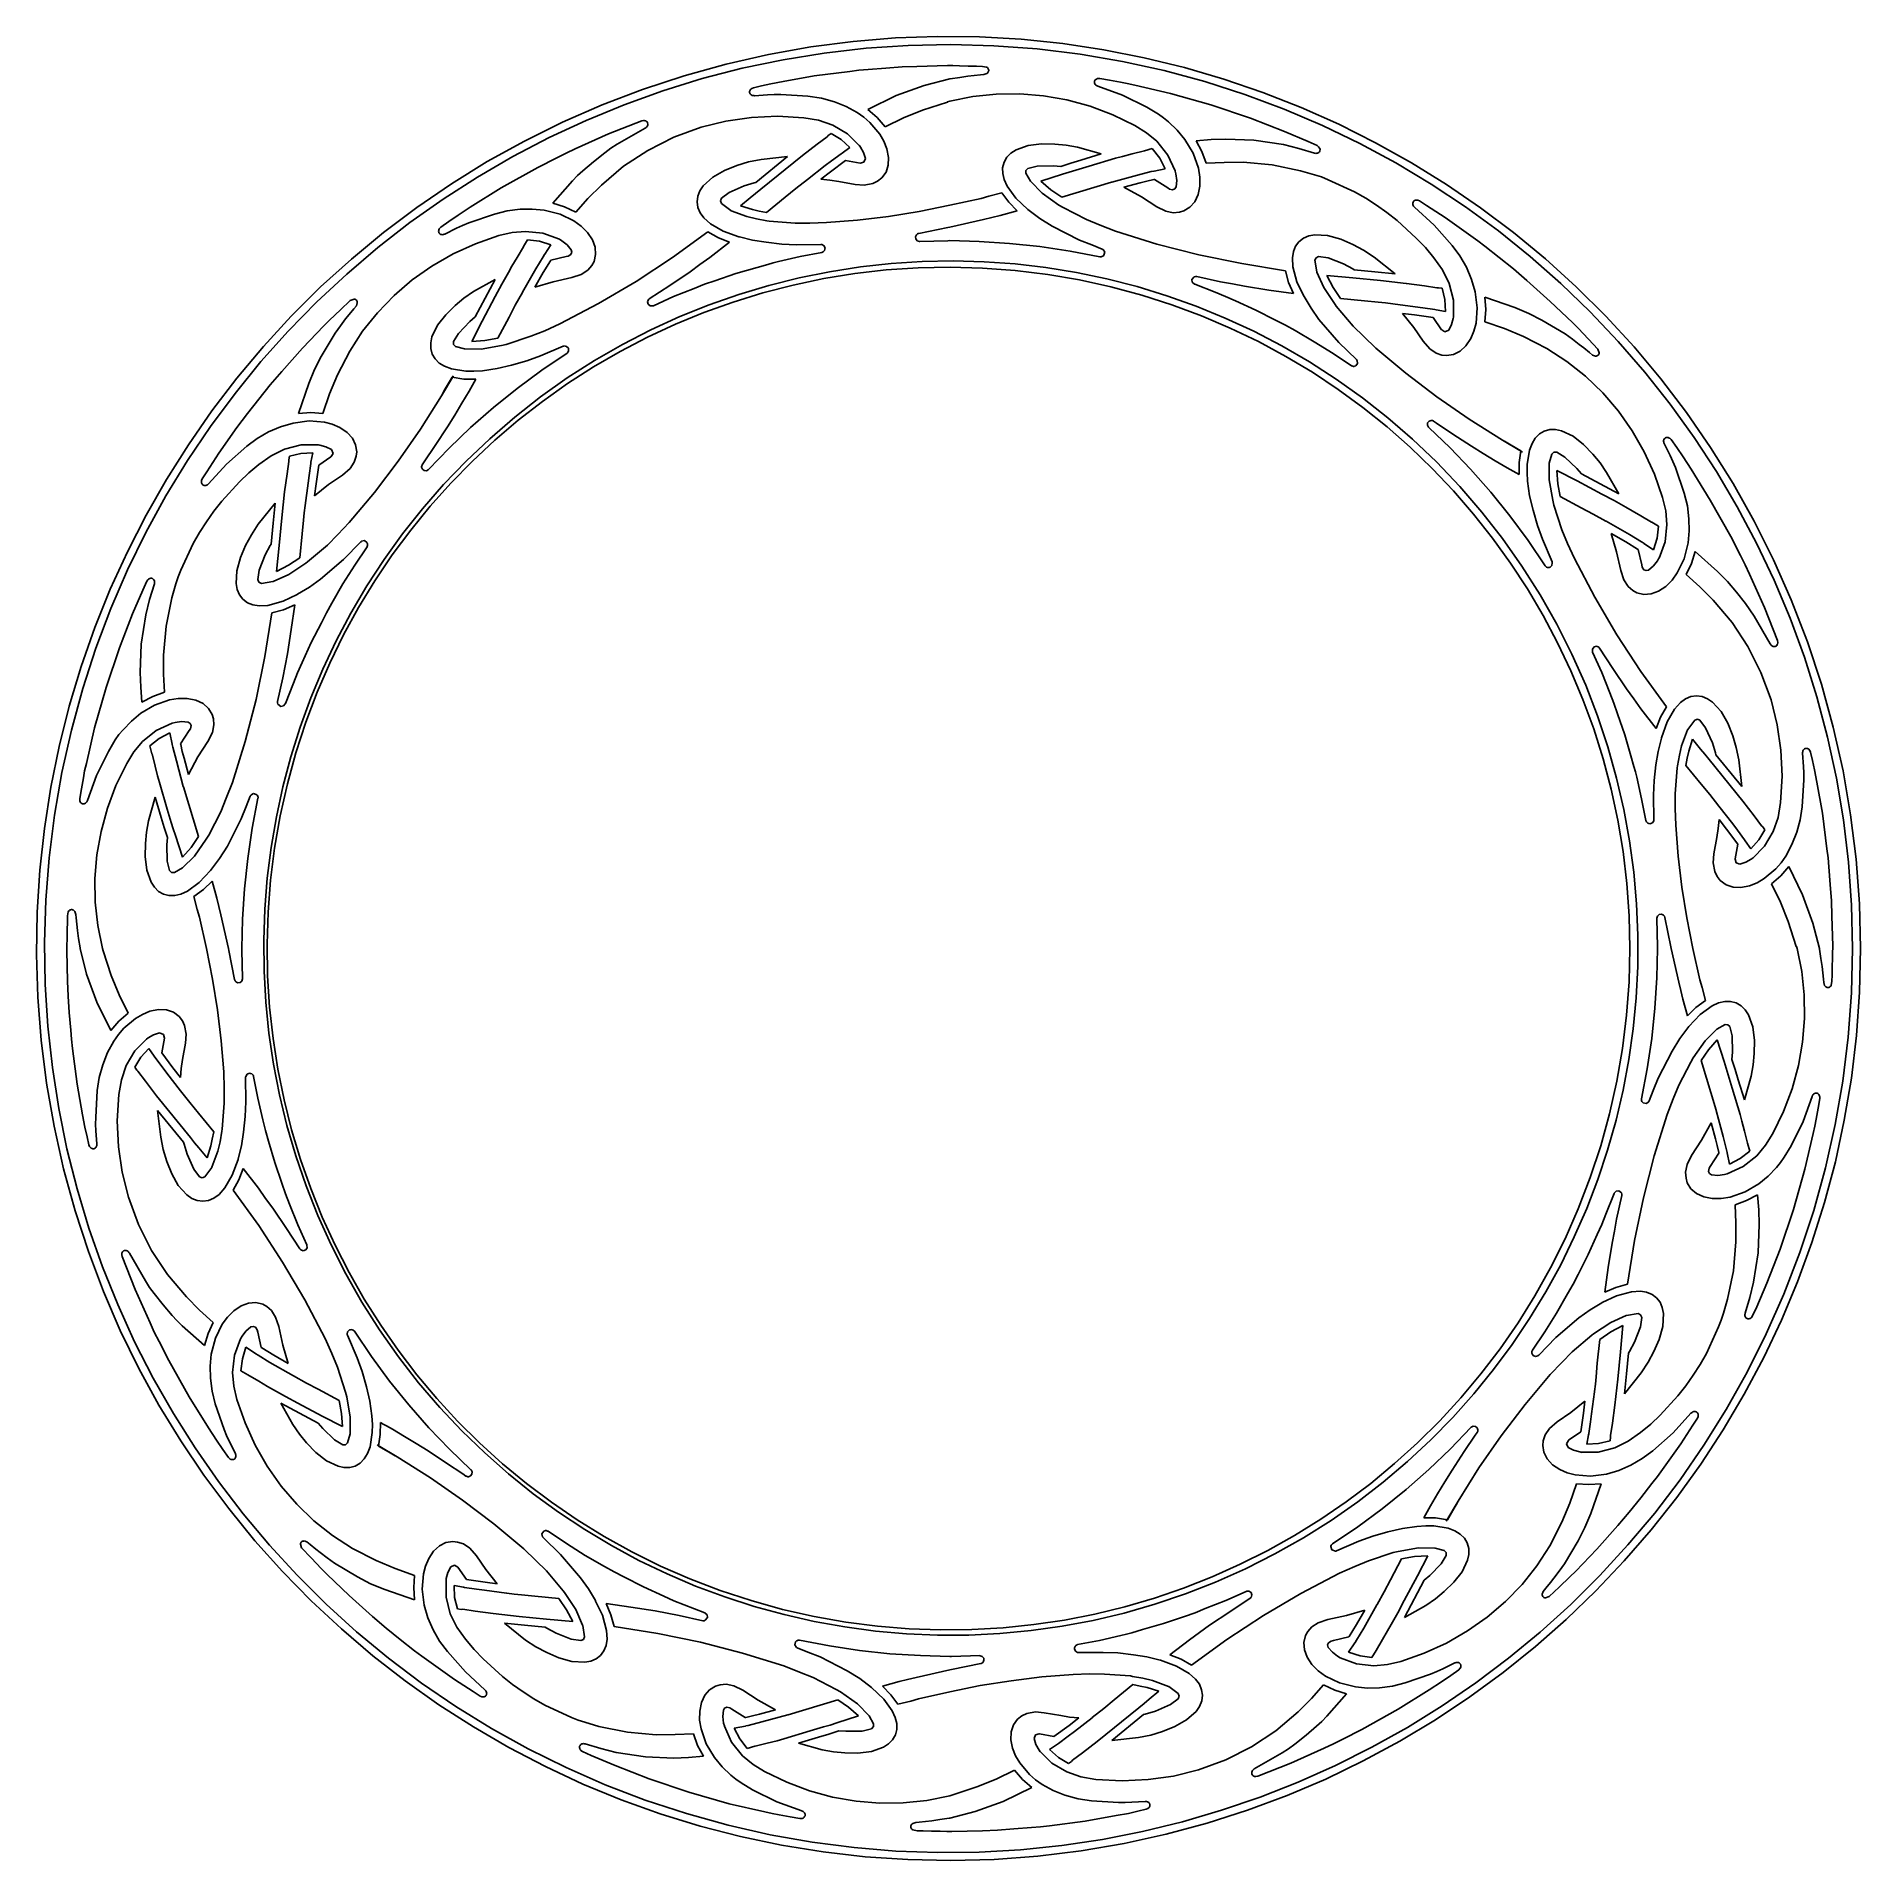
# Model space of a CAD drawing. Extents: x 0 to 238, y 0 to 238.
import ezdxf

# ---------------------------------------------------------------- set-up
doc = ezdxf.new("R2010")
doc.units = 0

msp = doc.modelspace()

# ---------------------------------------------------------------- linework, layer by layer
at = {"layer": 'Layer 1'}
for p, q in [((100.662698, 236.34464), (95.141912, 235.362939)), ((97.024676, 234.675545), (102.404514, 235.547441)), ((106.182766, 237.060343), (100.662698, 236.34464)), ((102.404514, 235.547441), (107.850287, 236.171159)), ((111.694249, 237.513772), (106.182766, 237.060343)), ((107.850287, 236.171159), (113.355065, 236.541556)), ((117.189278, 237.708654), (111.694249, 237.513772)), ((113.355065, 236.541556), (118.911916, 236.653491)), ((122.659985, 237.648713), (117.189278, 237.708654)), ((118.911916, 236.653491), (124.513911, 236.501822)), ((128.0985, 237.337676), (122.659985, 237.648713)), ((124.513911, 236.501822), (130.15412, 236.081408)), ((133.496955, 236.779267), (128.0985, 237.337676)), ((130.15412, 236.081408), (135.768133, 235.394702)), ((138.847482, 235.977213), (133.496955, 236.779267)), ((144.142212, 234.935238), (138.847482, 235.977213)), ((89.628279, 234.111514), (84.129667, 232.586639)), ((86.490524, 232.207781), (91.717702, 233.560611)), ((95.141912, 235.362939), (89.628279, 234.111514)), ((91.717702, 233.560611), (97.024676, 234.675545)), ((105.746497, 233.162671), (101.095607, 232.561761)), ((106.932977, 233.311179), (105.746497, 233.162671)), ((108.114687, 233.40699), (106.932977, 233.311179)), ((110.413777, 233.583167), (108.114687, 233.40699)), ((112.564107, 233.743791), (110.413777, 233.583167)), ((114.493177, 233.809501), (112.564107, 233.743791)), ((118.476917, 233.908013), (114.493177, 233.809501)), ((118.76896, 233.914679), (118.476917, 233.908013)), ((119.157297, 233.905792), (118.76896, 233.914679)), ((120.040409, 233.884998), (119.157297, 233.905792)), ((121.155779, 233.857857), (120.040409, 233.884998)), ((122.237499, 233.830507), (121.155779, 233.857857)), ((123.021794, 233.810085), (122.237499, 233.830507)), ((123.569375, 233.713317), (123.021794, 233.810085)), ((123.67106, 233.651682), (123.569375, 233.713317)), ((123.739205, 233.575657), (123.67106, 233.651682)), ((123.798777, 233.495662), (123.739205, 233.575657)), ((123.747246, 232.9994), (123.836445, 233.185525)), ((123.832742, 233.397149), (123.798777, 233.495662)), ((123.854434, 233.334137), (123.832742, 233.397149)), ((123.836445, 233.185525), (123.85856, 233.263932)), ((123.850624, 233.304829), (123.854434, 233.334137)), ((123.85856, 233.263932), (123.850624, 233.304829)), ((135.768133, 235.394702), (141.292297, 234.451848)), ((141.292297, 234.451848), (146.720815, 233.25924)), ((149.373275, 233.657069), (144.142212, 234.935238)), ((146.720815, 233.25924), (152.047893, 231.823272)), ((154.532805, 232.14643), (149.373275, 233.657069)), ((78.709329, 230.803405), (73.428259, 228.784366)), ((84.129667, 232.586639), (78.709329, 230.803405)), ((81.35007, 230.622198), (86.490524, 232.207781)), ((92.779473, 230.788501), (92.735771, 230.718081)), ((92.883593, 230.883361), (92.779473, 230.788501)), ((92.943692, 230.931824), (92.883593, 230.883361)), ((93.159027, 231.021447), (92.943692, 230.931824)), ((94.229637, 231.267621), (93.159027, 231.021447)), ((95.458547, 231.548869), (94.229637, 231.267621)), ((97.066157, 231.844615), (95.458547, 231.548869)), ((101.095607, 232.561761), (97.066157, 231.844615)), ((111.783472, 229.991762), (115.442357, 231.323913)), ((115.442357, 231.323913), (118.768997, 232.170731)), ((118.768997, 232.170731), (118.841478, 232.184326)), ((118.841478, 232.184326), (120.063498, 232.37278)), ((120.063498, 232.37278), (121.116748, 232.521711)), ((121.116748, 232.521711), (121.932457, 232.611441)), ((121.932457, 232.611441), (122.766683, 232.702491)), ((122.766683, 232.702491), (123.199775, 232.745081)), ((123.199775, 232.745081), (123.586944, 232.859886)), ((123.586944, 232.859886), (123.688826, 232.931311)), ((123.688826, 232.931311), (123.747246, 232.9994)), ((137.645954, 231.858836), (137.629662, 231.819844)), ((137.629662, 231.819844), (137.634104, 231.756626)), ((137.634104, 231.756626), (137.641405, 231.651501)), ((137.641405, 231.651501), (137.675478, 231.554208)), ((137.65093, 231.900322), (137.645954, 231.858836)), ((137.689549, 231.961429), (137.65093, 231.900322)), ((137.675478, 231.554208), (137.726374, 231.462469)), ((137.735269, 232.03396), (137.689549, 231.961429)), ((137.726374, 231.462469), (137.800443, 231.379671)), ((137.825318, 232.113425), (137.735269, 232.03396)), ((137.800443, 231.379671), (137.88562, 231.309304)), ((137.892506, 232.161146), (137.825318, 232.113425)), ((137.88562, 231.309304), (137.99482, 231.252324)), ((138.024456, 232.207713), (137.892506, 232.161146)), ((137.99482, 231.252324), (138.05926, 231.218624)), ((138.098418, 232.22893), (138.024456, 232.207713)), ((138.05926, 231.218624), (141.31712, 230.042194)), ((138.331206, 232.22713), (138.098418, 232.22893)), ((139.589746, 232.002543), (138.331206, 232.22713)), ((141.033556, 231.743144), (139.589746, 232.002543)), ((141.921536, 231.582678), (141.033556, 231.743144)), ((142.897338, 231.361582), (141.921536, 231.582678)), ((147.539968, 230.287902), (142.897338, 231.361582)), ((152.047893, 231.823272), (157.267736, 230.150337)), ((159.61293, 230.407048), (154.532805, 232.14643)), ((73.428259, 228.784366), (68.290936, 226.536986)), ((71.357061, 226.773338), (76.303273, 228.809003)), ((76.303273, 228.809003), (81.35007, 230.622198)), ((92.668791, 230.524711), (92.656624, 230.453182)), ((92.656624, 230.453182), (92.668156, 230.413078)), ((92.668156, 230.413078), (92.667733, 230.370646)), ((92.667733, 230.370646), (92.696409, 230.314201)), ((92.683816, 230.609677), (92.668791, 230.524711)), ((92.735771, 230.718081), (92.683816, 230.609677)), ((92.696409, 230.314201), (92.743391, 230.22008)), ((92.743391, 230.22008), (92.812061, 230.143736)), ((92.812061, 230.143736), (92.894188, 230.078981)), ((92.894188, 230.078981), (92.994179, 230.03185)), ((92.994179, 230.03185), (93.099992, 230.000421)), ((93.099992, 230.000421), (93.222101, 229.990634)), ((93.222101, 229.990634), (93.294068, 229.984761)), ((93.294068, 229.984761), (95.012358, 230.111843)), ((95.012358, 230.111843), (95.87854, 230.152)), ((95.87854, 230.152), (96.755404, 230.13888)), ((96.755404, 230.13888), (100.272084, 229.930956)), ((100.272084, 229.930956), (102.039269, 229.666836)), ((102.039269, 229.666836), (103.758814, 229.181168)), ((103.758814, 229.181168), (105.272079, 228.571654)), ((105.272079, 228.571654), (106.703804, 227.789578)), ((108.084267, 228.175403), (111.783472, 229.991762)), ((118.488807, 229.162473), (115.234017, 228.105883)), ((118.769, 229.264), (118.488703, 229.189191)), ((118.488703, 229.189191), (118.488807, 229.162473)), ((121.774115, 229.877076), (118.769, 229.264)), ((124.825484, 230.200359), (121.774115, 229.877076)), ((127.901768, 230.234682), (124.825484, 230.200359)), ((130.981625, 229.980875), (127.901768, 230.234682)), ((134.043717, 229.439771), (130.981625, 229.980875)), ((137.066703, 228.612203), (134.043717, 229.439771)), ((140.029244, 227.499002), (137.066703, 228.612203)), ((141.31712, 230.042194), (144.48261, 228.485424)), ((144.48261, 228.485424), (145.977, 227.590992)), ((152.795568, 228.796002), (147.539968, 230.287902)), ((157.973828, 227.055752), (152.795568, 228.796002)), ((157.267736, 230.150337), (162.374547, 228.246829)), ((164.605785, 228.442647), (159.61293, 230.407048)), ((169.503498, 226.256953), (164.605785, 228.442647)), ((68.290936, 226.536986), (63.301837, 224.068732)), ((66.518365, 224.520343), (71.357061, 226.773338)), ((78.611949, 226.702536), (74.287179, 224.996786)), ((78.842411, 226.750681), (78.611949, 226.702536)), ((78.919864, 226.743117), (78.842411, 226.750681)), ((79.057306, 226.723119), (78.919864, 226.743117)), ((79.133492, 226.68746), (79.057306, 226.723119)), ((79.235707, 226.626782), (79.133492, 226.68746)), ((79.213474, 225.879469), (79.344577, 226.060884)), ((79.293057, 226.562289), (79.235707, 226.626782)), ((79.346493, 226.502176), (79.293057, 226.562289)), ((79.344577, 226.060884), (79.377597, 226.162411)), ((79.355908, 226.46821), (79.346493, 226.502176)), ((79.375274, 226.438424), (79.355908, 226.46821)), ((79.395377, 226.264203), (79.375274, 226.438424)), ((79.377597, 226.162411), (79.395377, 226.264203)), ((89.586012, 226.680799), (86.348204, 225.880783)), ((92.914614, 227.152223), (89.586012, 226.680799)), ((96.300514, 227.328719), (92.914614, 227.152223)), ((99.735294, 227.115359), (96.300514, 227.328719)), ((101.661764, 226.796284), (99.735294, 227.115359)), ((103.505604, 226.153363), (101.661764, 226.796284)), ((105.438901, 225.022644), (103.505604, 226.153363)), ((106.703804, 227.789578), (107.577182, 227.180628)), ((107.577182, 227.180628), (108.367178, 226.481683)), ((109.288843, 227.12654), (108.084267, 228.175403)), ((108.367178, 226.481683), (109.650468, 224.957663)), ((110.337647, 225.921913), (109.288843, 227.12654)), ((112.738107, 227.096013), (110.337647, 225.921913)), ((115.234017, 228.105883), (112.738107, 227.096013)), ((142.91, 226.101), (140.029244, 227.499002)), ((144.412985, 225.160707), (142.91, 226.101)), ((145.977, 227.590992), (146.664995, 227.111553)), ((146.664995, 227.111553), (147.30442, 226.580058)), ((147.30442, 226.580058), (148.436485, 225.480366)), ((162.414468, 225.328042), (157.973828, 227.055752)), ((162.374547, 228.246829), (167.362532, 226.119141)), ((167.362532, 226.119141), (172.225894, 223.773667)), ((174.298203, 223.853691), (169.503498, 226.256953)), ((63.301837, 224.068732), (58.46544, 221.38707)), ((61.794115, 222.055162), (66.518365, 224.520343)), ((74.287179, 224.996786), (69.937969, 223.051896)), ((74.58015, 223.123423), (75.417762, 223.665763)), ((75.417762, 223.665763), (79.052322, 225.755613)), ((79.052322, 225.755613), (79.117185, 225.805347)), ((79.117185, 225.805347), (79.213474, 225.879469)), ((82.782618, 224.55821), (79.397933, 222.860405)), ((86.348204, 225.880783), (82.782618, 224.55821)), ((99.559301, 222.199447), (101.46, 223.658)), ((101.4599, 223.65749), (102.76467, 224.629804)), ((101.46, 223.658), (101.4599, 223.65749)), ((102.76467, 224.629804), (102.910161, 224.779898)), ((102.910161, 224.779898), (103.286854, 225.055488)), ((103.286854, 225.055488), (104.605625, 224.257765)), ((104.605625, 224.257765), (105.749214, 223.224458)), ((107.021434, 223.437793), (105.438901, 225.022644)), ((109.650468, 224.957663), (110.184133, 224.045803)), ((110.184133, 224.045803), (110.579825, 223.066153)), ((128.994984, 223.491697), (130.750944, 223.697767)), ((130.750944, 223.697767), (132.462884, 223.66486)), ((132.462884, 223.66486), (133.929124, 223.525242)), ((145.784099, 224.036802), (144.412985, 225.160707)), ((147.212698, 222.251828), (145.784099, 224.036802)), ((148.436485, 225.480366), (149.44173, 224.263658)), ((149.44173, 224.263658), (150.51562, 222.491345)), ((150.885993, 224.110935), (152.844693, 224.272617)), ((151.648975, 222.690814), (150.885993, 224.110935)), ((152.844693, 224.272617), (154.762953, 224.333831)), ((154.762953, 224.333831), (158.444493, 224.195903)), ((158.444493, 224.195903), (162.278293, 223.602983)), ((162.278293, 223.602983), (164.275933, 223.109315)), ((165.510018, 223.997612), (162.414468, 225.328042)), ((166.674908, 223.471087), (165.510018, 223.997612)), ((172.225894, 223.773667), (176.958839, 221.2168)), ((178.98203, 221.236588), (174.298203, 223.853691)), ((58.46544, 221.38707), (53.786224, 218.499466)), ((57.191242, 219.382935), (61.794115, 222.055162)), ((67.520799, 221.880127), (65.051879, 220.615407)), ((68.732039, 222.49786), (67.520799, 221.880127)), ((69.937969, 223.051896), (68.732039, 222.49786)), ((70.92316, 220.185267), (72.29386, 221.364177)), ((72.29386, 221.364177), (73.78751, 222.540237)), ((73.78751, 222.540237), (74.58015, 223.123423)), ((79.397933, 222.860405), (76.238508, 220.781534)), ((91.012247, 220.871615), (92.539547, 221.343208)), ((92.539547, 221.343208), (94.157637, 221.667896)), ((97.629137, 222.070141), (93.497477, 218.674831)), ((94.115671, 217.800127), (99.559301, 222.199447)), ((94.157637, 221.667896), (97.629137, 222.070141)), ((103.338927, 221.494843), (102.515403, 220.878115)), ((103.201722, 220.075885), (105.180202, 221.524145)), ((104.600217, 222.424036), (103.338927, 221.494843)), ((104.602757, 222.425414), (104.600217, 222.424036)), ((104.719879, 222.510063), (104.602757, 222.425414)), ((104.720514, 222.510117), (104.719879, 222.510063)), ((105.749214, 223.224458), (104.720514, 222.510117)), ((105.180202, 221.524145), (107.072872, 221.193099)), ((107.123861, 223.29336), (106.956921, 223.52774)), ((106.956921, 223.52774), (107.021434, 223.437793)), ((107.096784, 221.188865), (107.57769, 221.313514)), ((107.52532, 222.585306), (107.123861, 223.29336)), ((107.772068, 221.80966), (107.52532, 222.585306)), ((107.57769, 221.313514), (107.772068, 221.80966)), ((110.579825, 223.066153), (110.801241, 221.943597)), ((110.801241, 221.943597), (110.756506, 220.912008)), ((125.667946, 220.596292), (125.849599, 221.310066)), ((125.849599, 221.310066), (126.223224, 221.956837)), ((126.223224, 221.956837), (126.754831, 222.494324)), ((126.754831, 222.494324), (127.411697, 222.921813)), ((127.411697, 222.921813), (128.994984, 223.491697)), ((133.929124, 223.525242), (135.425524, 223.268804)), ((135.873104, 221.595961), (134.554154, 221.206675)), ((135.425524, 223.268804), (138.513554, 222.391565)), ((138.513554, 222.391565), (135.873104, 221.595961)), ((136.958715, 220.806361), (140.404085, 221.836921)), ((140.404085, 221.836921), (141.296, 222.072)), ((141.296, 222.072), (142.5721, 222.40113)), ((142.5721, 222.40113), (144.15072, 222.799345)), ((144.15072, 222.799345), (144.166381, 222.806592)), ((144.166381, 222.806592), (144.168497, 222.806858)), ((144.168497, 222.806858), (145.183237, 223.084246)), ((145.183237, 223.084246), (146.160389, 221.852386)), ((146.160389, 221.852386), (146.879517, 220.454116)), ((148.153459, 220.168082), (147.212698, 222.251828)), ((150.51562, 222.491345), (151.20065, 220.535568)), ((152.189073, 221.171875), (151.648975, 222.690814)), ((154.559803, 221.28815), (152.189073, 221.171875)), ((157.034863, 221.298837), (154.559803, 221.28815)), ((160.807415, 220.972755), (157.034863, 221.298837)), ((164.275933, 223.109315), (166.315683, 222.489358)), ((166.315683, 222.489358), (166.396311, 222.477719)), ((166.396311, 222.477719), (166.516515, 222.460419)), ((166.516515, 222.460419), (166.628887, 222.470364)), ((166.628887, 222.470364), (166.736498, 222.493749)), ((166.870556, 223.339351), (166.674908, 223.471087)), ((166.736498, 222.493749), (166.830988, 222.54147)), ((166.830988, 222.54147), (166.915638, 222.60009)), ((167.002294, 223.165446), (166.870556, 223.339351)), ((166.915638, 222.60009), (166.981455, 222.682889)), ((166.981455, 222.682889), (167.024731, 222.737699)), ((167.030234, 223.085769), (167.002294, 223.165446)), ((167.024731, 222.737699), (167.031716, 222.772353)), ((167.059439, 222.969589), (167.030234, 223.085769)), ((167.031716, 222.772353), (167.049174, 222.803039)), ((167.049174, 222.803039), (167.059439, 222.969589)), ((183.54711, 218.409368), (178.98203, 221.236588)), ((52.716675, 216.508805), (57.191242, 219.382935)), ((65.051879, 220.615407), (60.287525, 217.951292)), ((67.009164, 215.966153), (69.583794, 218.880493)), ((69.583794, 218.880493), (70.243005, 219.560761)), ((70.243005, 219.560761), (70.92316, 220.185267)), ((76.238508, 220.781534), (73.348704, 218.315763)), ((86.6304, 218.251022), (87.876477, 219.375905)), ((87.876477, 219.375905), (89.399078, 220.218699)), ((89.399078, 220.218699), (91.012247, 220.871615)), ((100.199057, 219.065225), (98.683187, 217.880175)), ((100.203606, 219.068823), (100.199057, 219.065225)), ((100.212073, 219.075435), (100.203606, 219.068823)), ((102.515403, 220.878115), (100.212073, 219.075435)), ((101.951022, 219.099078), (103.201722, 220.075885)), ((103.136442, 218.987022), (101.951022, 219.099078)), ((104.292122, 218.810899), (103.136442, 218.987022)), ((107.072872, 221.193099), (107.096784, 221.188865)), ((109.915322, 219.256793), (109.36145, 218.828029)), ((110.457305, 220.005152), (109.915322, 219.256793)), ((110.756506, 220.912008), (110.457305, 220.005152)), ((125.67624, 219.833543), (125.667946, 220.596292)), ((125.872456, 219.039847), (125.67624, 219.833543)), ((126.260153, 218.184776), (125.872456, 219.039847)), ((128.703787, 220.243303), (128.693831, 219.874285)), ((128.693831, 219.874285), (129.292943, 218.822985)), ((128.958575, 220.51043), (128.703787, 220.243303)), ((130.174033, 220.815349), (128.958575, 220.51043)), ((132.301725, 220.854374), (130.174033, 220.815349)), ((130.668192, 218.843699), (133.492102, 219.742522)), ((131.958881, 217.708651), (130.668192, 218.843699)), ((133.235414, 220.768666), (132.301725, 220.854374)), ((134.554154, 221.206675), (133.235414, 220.768666)), ((133.492102, 219.742522), (134.357544, 220.030702)), ((134.357544, 220.030702), (135.221925, 220.285182)), ((135.221925, 220.285182), (136.958715, 220.806361)), ((143.262104, 219.620367), (139.889224, 218.716464)), ((145.041234, 220.079963), (143.262104, 219.620367)), ((143.588496, 218.611737), (144.47436, 218.847593)), ((144.47436, 218.847593), (145.36223, 219.049218)), ((145.376342, 220.154244), (145.041234, 220.079963)), ((145.36223, 219.049218), (145.45323, 219.069851)), ((145.422477, 220.162973), (145.376342, 220.154244)), ((146.879517, 220.454116), (145.422477, 220.162973)), ((145.45323, 219.069851), (147.19226, 217.953001)), ((148.16076, 220.150302), (148.153459, 220.168082)), ((148.253769, 219.782708), (148.16076, 220.150302)), ((148.367157, 218.941064), (148.253769, 219.782708)), ((148.294297, 218.094948), (148.367157, 218.941064)), ((151.20065, 220.535568), (151.38361, 219.377672)), ((151.38361, 219.377672), (151.379686, 218.205418)), ((164.515703, 220.206537), (160.807415, 220.972755)), ((166.336423, 219.679538), (164.515703, 220.206537)), ((167.238371, 219.383896), (166.336423, 219.679538)), ((168.117461, 219.032916), (167.238371, 219.383896)), ((171.569701, 217.438216), (168.117461, 219.032916)), ((176.958839, 221.2168), (181.55557, 218.454934)), ((48.377345, 213.437913), (52.716675, 216.508805)), ((53.786224, 218.499466), (49.268665, 215.413387)), ((60.287525, 217.951292), (56.242879, 215.439427)), ((71.589994, 216.593403), (70.010314, 214.808353)), ((73.348704, 218.315763), (71.589994, 216.593403)), ((85.811942, 216.153608), (85.906987, 216.893965)), ((85.906987, 216.893965), (86.190466, 217.596683)), ((86.190466, 217.596683), (86.6304, 218.251022)), ((88.99367, 216.604078), (88.855962, 216.266627)), ((90.00208, 217.34463), (88.99367, 216.604078)), ((91.94637, 218.217668), (90.00208, 217.34463)), ((91.486657, 215.60758), (92.757357, 216.67412)), ((93.26892, 218.624096), (91.94637, 218.217668)), ((92.757357, 216.67412), (93.420378, 217.241327)), ((93.497477, 218.674831), (93.26892, 218.624096)), ((93.420378, 217.241327), (94.115671, 217.800127)), ((97.317257, 216.748875), (94.886217, 214.754045)), ((98.683187, 217.880175), (97.317257, 216.748875)), ((106.438742, 218.424207), (104.292122, 218.810899)), ((107.58828, 218.331116), (106.438742, 218.424207)), ((108.722182, 218.541764), (107.58828, 218.331116)), ((109.36145, 218.828029), (108.722182, 218.541764)), ((118.769496, 215.692505), (122.860736, 216.598102)), ((122.860736, 216.598102), (123.865426, 216.901945)), ((123.865426, 216.901945), (125.541286, 217.332652)), ((125.541286, 217.332652), (126.465615, 216.082675)), ((127.371359, 216.641177), (126.260153, 218.184776)), ((128.958163, 215.156786), (127.371359, 216.641177)), ((129.292943, 218.822985), (130.810101, 217.269482)), ((130.810101, 217.269482), (133.013633, 215.720825)), ((133.379212, 216.740729), (131.958881, 217.708651)), ((139.847532, 218.706569), (133.379212, 216.740729)), ((139.889224, 218.716464), (139.847532, 218.706569)), ((141.481876, 218.046802), (143.588496, 218.611737)), ((143.755686, 216.804722), (141.481876, 218.046802)), ((145.773636, 215.502272), (143.755686, 216.804722)), ((147.19226, 217.953001), (147.431607, 217.796134)), ((147.431607, 217.796134), (147.834648, 217.700427)), ((147.834648, 217.700427), (148.126466, 217.825459)), ((148.126466, 217.825459), (148.294297, 218.094948)), ((151.152944, 217.084122), (150.715831, 216.150011)), ((151.379686, 218.205418), (151.152944, 217.084122)), ((173.012561, 216.609494), (171.569701, 217.438216)), ((174.415421, 215.702255), (173.012561, 216.609494)), ((181.55557, 218.454934), (186.010293, 215.494463)), ((187.985576, 215.375757), (183.54711, 218.409368)), ((49.268665, 215.413387), (44.917242, 212.136298)), ((54.643209, 214.410977), (53.439269, 213.5749)), ((56.242879, 215.439427), (54.643209, 214.410977)), ((56.057367, 213.390318), (59.383897, 214.544888)), ((59.383897, 214.544888), (61.042783, 214.956771)), ((61.042783, 214.956771), (62.738787, 215.169183)), ((62.738787, 215.169183), (64.307696, 215.20652)), ((64.307696, 215.20652), (65.871167, 215.070778)), ((65.871167, 215.070778), (67.955147, 214.532773)), ((68.549857, 215.491244), (67.009164, 215.966153)), ((67.955147, 214.532773), (69.766237, 213.650457)), ((70.010314, 214.808353), (68.549857, 215.491244)), ((85.919195, 215.424554), (85.811942, 216.153608)), ((86.219805, 214.72261), (85.919195, 215.424554)), ((86.70483, 214.063585), (86.219805, 214.72261)), ((88.855962, 216.266627), (88.984148, 215.925447)), ((88.984148, 215.925447), (90.217178, 215.012603)), ((90.217178, 215.012603), (90.262052, 214.991758)), ((90.262052, 214.991758), (92.328472, 214.213243)), ((93.039247, 215.131), (91.486657, 215.60758)), ((92.328472, 214.213243), (93.571032, 213.927761)), ((93.927227, 214.944982), (93.039247, 215.131)), ((94.886217, 214.754045), (93.927227, 214.944982)), ((106.743483, 213.766671), (110.775396, 214.253956)), ((110.775396, 214.253956), (114.785559, 214.89611)), ((114.785559, 214.89611), (118.769496, 215.692505)), ((124.260206, 214.099027), (123.162296, 213.826508)), ((125.357486, 214.36742), (124.260206, 214.099027)), ((127.557126, 214.975682), (125.357486, 214.36742)), ((126.465615, 216.082675), (127.557126, 214.975682)), ((130.495626, 213.985325), (128.958163, 215.156786)), ((133.013633, 215.720825), (133.572322, 215.399092)), ((133.572322, 215.399092), (136.594012, 213.834712)), ((146.931255, 214.914988), (145.773636, 215.502272)), ((147.924551, 214.724676), (146.931255, 214.914988)), ((148.72558, 214.785247), (147.924551, 214.724676)), ((149.306396, 214.950618), (148.72558, 214.785247)), ((150.092323, 215.429903), (149.306396, 214.950618)), ((150.715831, 216.150011), (150.092323, 215.429903)), ((175.788871, 214.74206), (174.415421, 215.702255)), ((177.114701, 213.70515), (175.788871, 214.74206)), ((179.159292, 215.991066), (179.153577, 215.888109)), ((179.153577, 215.888109), (179.165431, 215.783726)), ((179.192727, 216.091057), (179.159292, 215.991066)), ((179.165431, 215.783726), (179.202571, 215.678759)), ((179.212833, 216.151213), (179.192727, 216.091057)), ((179.202571, 215.678759), (179.254314, 215.581093)), ((179.242779, 216.180999), (179.212833, 216.151213)), ((179.263305, 216.217346), (179.242779, 216.180999)), ((179.254314, 215.581093), (179.333054, 215.486814)), ((179.322244, 216.259036), (179.263305, 216.217346)), ((179.392518, 216.30845), (179.322244, 216.259036)), ((179.333054, 215.486814), (179.37962, 215.431053)), ((179.37962, 215.431053), (181.93732, 213.096403)), ((179.50563, 216.3476), (179.392518, 216.30845)), ((179.586049, 216.365944), (179.50563, 216.3476)), ((179.725932, 216.358378), (179.586049, 216.365944)), ((179.801906, 216.349756), (179.725932, 216.358378)), ((180.016175, 216.258968), (179.801906, 216.349756)), ((180.940452, 215.666894), (180.016175, 216.258968)), ((183.367682, 214.092774), (180.940452, 215.666894)), ((186.701522, 211.724004), (183.367682, 214.092774)), ((186.010293, 215.494463), (190.317212, 212.34178)), ((192.289557, 212.139481), (187.985576, 215.375757)), ((44.917242, 212.136298), (40.736434, 208.675665)), ((44.180183, 210.1754), (48.377345, 213.437913)), ((52.122315, 212.393875), (52.115225, 212.273513)), ((52.115225, 212.273513), (52.134377, 212.189657)), ((52.135861, 212.475561), (52.122315, 212.393875)), ((52.134377, 212.189657), (52.150464, 212.11892)), ((52.195975, 212.602801), (52.135861, 212.475561)), ((52.150464, 212.11892), (52.176493, 212.086276)), ((52.176493, 212.086276), (52.192258, 212.046861)), ((52.192258, 212.046861), (52.240298, 212.005656)), ((52.232799, 212.670574), (52.195975, 212.602801)), ((52.397549, 212.835428), (52.232799, 212.670574)), ((52.240298, 212.005656), (52.319656, 211.936614)), ((52.319656, 211.936614), (52.412244, 211.892172)), ((53.439269, 213.5749), (52.397549, 212.835428)), ((52.412244, 211.892172), (52.512659, 211.863707)), ((52.512659, 211.863707), (52.623126, 211.858153)), ((52.623126, 211.858153), (52.732326, 211.869052)), ((52.732326, 211.869052), (52.849448, 211.906932)), ((52.849448, 211.906932), (52.918121, 211.928835)), ((52.918121, 211.928835), (54.456951, 212.701056)), ((54.456951, 212.701056), (55.242821, 213.066742)), ((55.242821, 213.066742), (56.057367, 213.390318)), ((59.96464, 211.737799), (56.908031, 210.673234)), ((61.693035, 212.151151), (59.96464, 211.737799)), ((63.4645, 212.293), (61.693035, 212.151151)), ((65.726237, 212.055695), (63.4645, 212.293)), ((67.857907, 211.263386), (65.726237, 212.055695)), ((69.766237, 213.650457), (70.712117, 212.967323)), ((70.712117, 212.967323), (71.535847, 212.140987)), ((71.535847, 212.140987), (72.167903, 211.189641)), ((82.631636, 208.88223), (87.2379, 212.23)), ((87.556829, 213.295123), (86.70483, 214.063585)), ((87.2379, 212.23), (88.603399, 211.461377)), ((89.209793, 212.339916), (87.556829, 213.295123)), ((91.275819, 211.581803), (89.209793, 212.339916)), ((93.571032, 213.927761), (94.936122, 213.684974)), ((94.936122, 213.684974), (95.213986, 213.637673)), ((95.213986, 213.637673), (98.591526, 213.380337)), ((98.591526, 213.380337), (100.524506, 213.370761)), ((100.524506, 213.370761), (102.694296, 213.434885)), ((102.694296, 213.434885), (106.743483, 213.766671)), ((114.431273, 211.853521), (114.307495, 211.589536)), ((114.467778, 211.888387), (114.431273, 211.853521)), ((114.567346, 211.964412), (114.467778, 211.888387)), ((114.656336, 211.997432), (114.567346, 211.964412)), ((114.722574, 212.022087), (114.656336, 211.997432)), ((118.530244, 212.786847), (114.722574, 212.022087)), ((118.769486, 212.847423), (118.530244, 212.786847)), ((123.162296, 213.826508), (118.769486, 212.847423)), ((132.133383, 212.958746), (130.495626, 213.985325)), ((135.678423, 211.160826), (132.133383, 212.958746)), ((136.594012, 213.834712), (138.381602, 213.118783)), ((138.381602, 213.118783), (140.401352, 212.325666)), ((140.401352, 212.325666), (145.782489, 210.640117)), ((165.594642, 211.69176), (166.364346, 211.834046)), ((166.364346, 211.834046), (168.040454, 211.745072)), ((168.040454, 211.745072), (169.750606, 211.281284)), ((179.613151, 211.40632), (177.114701, 213.70515)), ((181.93732, 213.096403), (184.26774, 210.452783)), ((187.628757, 211.062095), (186.701522, 211.724004)), ((190.317212, 212.34178), (194.470532, 209.003278)), ((196.451187, 208.704264), (192.289557, 212.139481)), ((40.132118, 206.726409), (44.180183, 210.1754)), ((53.9964, 209.346), (51.246634, 207.770094)), ((56.908031, 210.673234), (53.9964, 209.346)), ((62.337971, 208.886773), (63.163521, 210.297993)), ((63.163521, 210.297993), (63.16934, 210.314289)), ((63.16934, 210.314289), (63.17061, 210.316033)), ((63.17061, 210.316033), (63.706868, 211.204648)), ((63.706868, 211.204648), (65.265704, 211.01986)), ((65.265704, 211.01986), (66.763478, 210.549983)), ((66.763478, 210.549983), (65.94745, 209.298803)), ((67.875473, 211.256085), (67.857907, 211.263386)), ((68.200104, 211.064087), (67.875473, 211.256085)), ((68.874743, 210.551537), (68.200104, 211.064087)), ((69.420334, 209.903327), (68.874743, 210.551537)), ((69.37515, 209.297495), (69.491495, 209.593419)), ((69.491495, 209.593419), (69.420334, 209.903327)), ((72.167903, 211.189641), (72.520536, 210.218652)), ((72.520536, 210.218652), (72.591603, 209.263991)), ((90.06309, 210.89158), (87.49788, 208.90617)), ((88.603399, 211.461377), (90.06309, 210.89158)), ((91.332958, 211.568151), (91.275819, 211.581803)), ((93.054474, 211.140963), (91.332958, 211.568151)), ((94.807108, 210.86824), (93.054474, 211.140963)), ((96.852655, 210.631959), (94.807108, 210.86824)), ((98.771404, 210.555385), (96.852655, 210.631959)), ((101.974638, 210.587624), (98.771404, 210.555385)), ((99.257562, 208.997907), (102.09239, 209.550292)), ((102.066061, 210.57186), (101.974638, 210.587624)), ((102.099284, 210.565986), (102.066061, 210.57186)), ((102.09239, 209.550292), (102.249099, 209.61399)), ((102.383575, 210.392187), (102.099284, 210.565986)), ((102.249099, 209.61399), (102.309212, 209.659543)), ((102.309212, 209.659543), (102.39619, 209.749008)), ((102.50296, 210.0811), (102.383575, 210.392187)), ((102.39619, 209.749008), (102.420743, 209.789746)), ((102.420743, 209.789746), (102.483278, 209.95206)), ((102.483278, 209.95206), (102.50296, 210.0811)), ((114.307495, 211.589536), (114.345277, 211.300431)), ((114.345277, 211.300431), (114.532738, 211.07712)), ((114.532738, 211.07712), (114.810927, 210.989826)), ((114.810927, 210.989826), (114.853675, 210.982102)), ((114.853675, 210.982102), (118.534475, 211.076593)), ((118.534475, 211.076593), (118.769484, 211.083205)), ((118.769484, 211.083205), (122.598524, 210.984111)), ((122.598524, 210.984111), (126.568132, 210.729474)), ((126.568132, 210.729474), (130.522, 210.310104)), ((130.522, 210.310104), (134.455005, 209.726652)), ((134.455005, 209.726652), (138.362024, 208.979771)), ((137.281273, 210.520978), (135.678423, 211.160826)), ((138.650803, 209.982233), (137.281273, 210.520978)), ((138.728786, 209.931715), (138.650803, 209.982233)), ((138.757037, 209.913198), (138.728786, 209.931715)), ((138.977307, 209.581391), (138.757037, 209.913198)), ((138.875852, 209.196264), (138.977307, 209.581391)), ((145.782489, 210.640117), (151.263874, 209.232826)), ((163.462898, 208.837099), (163.587862, 209.649171)), ((163.587862, 209.649171), (163.872338, 210.358704)), ((163.872338, 210.358704), (164.311407, 210.948238)), ((164.311407, 210.948238), (164.900148, 211.400309)), ((164.900148, 211.400309), (165.594642, 211.69176)), ((169.750606, 211.281284), (171.316938, 210.590577)), ((171.316938, 210.590577), (172.725728, 209.836082)), ((172.725728, 209.836082), (174.115788, 208.949425)), ((180.796221, 210.1745), (179.613151, 211.40632)), ((181.903441, 208.84787), (180.796221, 210.1745)), ((184.26774, 210.452783), (185.295301, 209.082611)), ((188.549114, 210.344421), (187.628757, 211.062095)), ((190.421894, 208.873891), (188.549114, 210.344421)), ((40.736434, 208.675665), (36.730717, 205.038955)), ((51.246634, 207.770094), (48.675621, 205.959513)), ((61.215839, 206.93575), (61.675596, 207.740613)), ((61.675596, 207.740613), (62.337971, 208.886773)), ((64.783935, 207.420836), (63.056645, 204.365976)), ((65.739211, 208.966816), (64.783935, 207.420836)), ((65.73287, 206.929037), (66.690686, 208.471467)), ((65.921526, 209.259706), (65.739211, 208.966816)), ((65.94745, 209.298803), (65.921526, 209.259706)), ((66.690686, 208.471467), (66.739889, 208.551356)), ((66.739889, 208.551356), (68.746729, 209.013918)), ((68.746729, 209.013918), (69.02544, 209.075606)), ((69.02544, 209.075606), (69.37515, 209.297495)), ((71.553411, 207.239178), (70.707026, 206.688917)), ((72.08823, 207.827752), (71.553411, 207.239178)), ((72.37896, 208.361627), (72.08823, 207.827752)), ((72.591603, 209.263991), (72.37896, 208.361627)), ((77.871946, 205.762475), (82.631636, 208.88223)), ((84.89626, 207.02842), (82.252, 205.25246)), ((86.19194, 207.981687), (84.89626, 207.02842)), ((87.49788, 208.90617), (86.19194, 207.981687)), ((90.883763, 206.787945), (93.655743, 207.596141)), ((93.655743, 207.596141), (95.044323, 207.992251)), ((95.044323, 207.992251), (95.738981, 208.188638)), ((95.738981, 208.188638), (96.44306, 208.349262)), ((96.44306, 208.349262), (99.257562, 208.997907)), ((103.10719, 207.035787), (99.122736, 206.230927)), ((107.115591, 207.657974), (103.10719, 207.035787)), ((106.387705, 206.794558), (110.492814, 207.265061)), ((111.141391, 208.097806), (107.115591, 207.657974)), ((110.492814, 207.265061), (114.64242, 207.544598)), ((115.178042, 208.355602), (111.141391, 208.097806)), ((114.64242, 207.544598), (118.831299, 207.629294)), ((119.218997, 208.431678), (115.178042, 208.355602)), ((118.831299, 207.629294), (123.054227, 207.515272)), ((123.257708, 208.326353), (119.218997, 208.431678)), ((123.054227, 207.515272), (127.30598, 207.198655)), ((127.287627, 208.039945), (123.257708, 208.326353)), ((131.302207, 207.572772), (127.287627, 208.039945)), ((127.30598, 207.198655), (131.537999, 206.681289)), ((135.294901, 206.925151), (131.302207, 207.572772)), ((138.362024, 208.979771), (138.421598, 208.978662)), ((138.421598, 208.978662), (138.531114, 208.976596)), ((138.531114, 208.976596), (138.60349, 208.994797)), ((138.60349, 208.994797), (138.718507, 209.042995)), ((138.718507, 209.042995), (138.756071, 209.071036)), ((138.756071, 209.071036), (138.875852, 209.196264)), ((151.263874, 209.232826), (156.849422, 208.081794)), ((156.849422, 208.081794), (162.543052, 207.165026)), ((162.543052, 207.165026), (162.957593, 205.641871)), ((163.518027, 207.683939), (163.462898, 208.837099)), ((164.047278, 205.704137), (163.518027, 207.683939)), ((166.537286, 208.859879), (166.384065, 208.526016)), ((166.384065, 208.526016), (166.62574, 207.037756)), ((166.874508, 209.005559), (166.537286, 208.859879)), ((166.62574, 207.037756), (166.642566, 206.990828)), ((166.642566, 206.990828), (167.541442, 204.958038)), ((168.120003, 208.83219), (166.874508, 209.005559)), ((170.098938, 208.051445), (168.120003, 208.83219)), ((171.319378, 207.398742), (170.098938, 208.051445)), ((171.521268, 207.280389), (171.319378, 207.398742)), ((174.219588, 207.016492), (171.521268, 207.280389)), ((174.115788, 208.949425), (176.836338, 206.750585)), ((176.836338, 206.750585), (174.219588, 207.016492)), ((183.0274, 207.256408), (181.903441, 208.84787)), ((183.898751, 205.51377), (183.0274, 207.256408)), ((185.295301, 209.082611), (186.149045, 207.604892)), ((186.149045, 207.604892), (186.820759, 206.036028)), ((192.281974, 207.388021), (190.421894, 208.873891)), ((194.026614, 205.880091), (192.281974, 207.388021)), ((194.470532, 209.003278), (198.464456, 205.485352)), ((200.462595, 205.073833), (196.451187, 208.704264)), ((36.730717, 205.038955), (32.90457, 201.233634)), ((36.24008, 203.096081), (40.132118, 206.726409)), ((48.675621, 205.959513), (46.300248, 203.928255)), ((56.681735, 204.433135), (59.467995, 206.020265)), ((59.467995, 206.020265), (56.881085, 201.140185)), ((59.495204, 203.790242), (60.3398, 205.403)), ((60.3395, 205.40279), (61.215839, 206.93575)), ((60.3398, 205.403), (60.3395, 205.40279)), ((64.64586, 205.035887), (65.73287, 206.929037)), ((67.044653, 205.727687), (64.64586, 205.035887)), ((69.4816, 206.269977), (67.044653, 205.727687)), ((70.707026, 206.688917), (69.4816, 206.269977)), ((72.967283, 202.875988), (77.871946, 205.762475)), ((82.252, 205.25246), (79.58997, 203.50522)), ((82.755973, 203.794988), (85.442243, 204.855808)), ((85.442243, 204.855808), (86.784793, 205.387833)), ((86.784793, 205.387833), (88.148723, 205.860973)), ((88.148723, 205.860973), (90.883763, 206.787945)), ((95.168777, 205.243076), (91.25186, 204.071917)), ((94.391607, 204.276033), (98.331878, 205.296168)), ((99.122736, 206.230927), (95.168777, 205.243076)), ((98.331878, 205.296168), (102.332319, 206.136968)), ((102.332319, 206.136968), (106.387705, 206.794558)), ((131.537999, 206.681289), (135.702294, 205.97082)), ((139.259159, 206.0974), (135.294901, 206.925151)), ((135.702294, 205.97082), (139.794497, 205.072066)), ((143.188435, 205.089838), (139.259159, 206.0974)), ((139.794497, 205.072066), (143.810238, 203.989848)), ((147.076181, 203.902782), (143.188435, 205.089838)), ((150.647164, 206.379002), (150.353427, 206.022519)), ((150.353427, 206.022519), (150.400242, 205.662272)), ((150.400242, 205.662272), (150.676684, 205.426582)), ((150.807046, 206.42952), (150.647164, 206.379002)), ((150.676684, 205.426582), (150.707794, 205.406262)), ((150.707794, 205.406262), (153.393744, 204.344702)), ((150.897095, 206.427615), (150.807046, 206.42952)), ((150.969062, 206.424333), (150.897095, 206.427615)), ((154.068422, 205.73031), (150.969062, 206.424333)), ((155.639632, 205.442658), (154.068422, 205.73031)), ((157.202062, 205.135696), (155.639632, 205.442658)), ((160.380352, 204.64314), (157.202062, 205.135696)), ((163.578432, 204.190526), (160.380352, 204.64314)), ((162.957593, 205.641871), (163.578432, 204.190526)), ((164.947447, 203.863099), (164.047278, 205.704137)), ((167.541442, 204.958038), (169.013616, 202.740658)), ((168.750077, 204.988557), (167.936436, 206.543779)), ((167.936436, 206.543779), (171.348046, 206.236868)), ((169.739266, 203.538649), (168.750077, 204.988557)), ((171.348046, 206.236868), (174.936776, 205.87097)), ((174.936776, 205.87097), (178.31, 205.503)), ((178.31, 205.503), (178.3107, 205.5031)), ((178.3107, 205.5031), (180.6736, 205.1745)), ((180.6736, 205.1745), (182.2846, 204.940442)), ((182.2846, 204.940442), (182.497395, 204.949067)), ((182.497395, 204.949067), (182.96826, 204.890712)), ((182.96826, 204.890712), (183.334548, 203.389221)), ((184.459573, 203.33714), (183.898751, 205.51377)), ((186.820759, 206.036028), (187.30223, 204.392423)), ((197.077084, 203.159381), (194.026614, 205.880091)), ((198.464456, 205.485352), (202.29319, 201.794394)), ((204.315914, 201.251913), (200.462595, 205.073833)), ((32.511, 199.289557), (36.24008, 203.096081)), ((40.597751, 203.290268), (39.308211, 202.061568)), ((40.446466, 201.438658), (41.049597, 202.190667)), ((41.08777, 203.458035), (40.597751, 203.290268)), ((41.049597, 202.190667), (41.385441, 202.601864)), ((41.186494, 203.443698), (41.08777, 203.458035)), ((41.280031, 203.39804), (41.186494, 203.443698)), ((41.339921, 203.368887), (41.280031, 203.39804)), ((41.358015, 203.345462), (41.339921, 203.368887)), ((41.392511, 203.322182), (41.358015, 203.345462)), ((41.385441, 202.601864), (41.507643, 202.966653)), ((41.432304, 203.251025), (41.392511, 203.322182)), ((41.474948, 203.173674), (41.432304, 203.251025)), ((41.50087, 203.056222), (41.474948, 203.173674)), ((41.507643, 202.966653), (41.50087, 203.056222)), ((46.300248, 203.928255), (44.137402, 201.690319)), ((53.049573, 201.421029), (54.293655, 202.636818)), ((54.293655, 202.636818), (55.422885, 203.582826)), ((55.422885, 203.582826), (56.681735, 204.433135)), ((57.788344, 200.594802), (59.495204, 203.790242)), ((62.10592, 202.670063), (61.297724, 201.111283)), ((63.034741, 204.329313), (62.10592, 202.670063)), ((63.056645, 204.365976), (63.034741, 204.329313)), ((67.926102, 200.228023), (72.967283, 202.875988)), ((79.47166, 203.394329), (79.360646, 203.100825)), ((79.360646, 203.100825), (79.433887, 202.795694)), ((79.433887, 202.795694), (79.722279, 202.568438)), ((79.536853, 203.45549), (79.47166, 203.394329)), ((79.58997, 203.50522), (79.536853, 203.45549)), ((79.722279, 202.568438), (80.088549, 202.594173)), ((80.088549, 202.594173), (80.124843, 202.602428)), ((80.124843, 202.602428), (82.755973, 203.794988)), ((87.378533, 202.717132), (83.555343, 201.178403)), ((86.712473, 201.713268), (90.516731, 203.080441)), ((91.25186, 204.071917), (87.378533, 202.717132)), ((90.516731, 203.080441), (94.391607, 204.276033)), ((143.810238, 203.989848), (147.745147, 202.728985)), ((150.91585, 202.536551), (147.076181, 203.902782)), ((147.745147, 202.728985), (151.594856, 201.294298)), ((154.700893, 200.991461), (150.91585, 202.536551)), ((153.393744, 204.344702), (154.737464, 203.815691)), ((154.737464, 203.815691), (156.052504, 203.21801)), ((156.052504, 203.21801), (158.685864, 202.03042)), ((164.977602, 203.812519), (164.947447, 203.863099)), ((165.882556, 202.274286), (164.977602, 203.812519)), ((166.918722, 200.821199), (165.882556, 202.274286)), ((169.013616, 202.740658), (169.181648, 202.519512)), ((169.181648, 202.519512), (171.376518, 199.928052)), ((172.860946, 203.216769), (169.739266, 203.538649)), ((174.625476, 203.047786), (172.860946, 203.216769)), ((175.57324, 202.959169), (174.625476, 203.047786)), ((176.54788, 202.833146), (175.57324, 202.959169)), ((176.553595, 202.832403), (176.54788, 202.833146)), ((176.564176, 202.830975), (176.553595, 202.832403)), ((179.453066, 202.457141), (176.564176, 202.830975)), ((180.477866, 202.319902), (179.453066, 202.457141)), ((182.035736, 202.09864), (180.477866, 202.319902)), ((183.334548, 203.389221), (183.408758, 201.845482)), ((184.452891, 201.08943), (184.459573, 203.33714)), ((187.30223, 204.392423), (187.56856, 202.307283)), ((187.56856, 202.307283), (187.397779, 200.319643)), ((188.674955, 202.108032), (188.561694, 203.702223)), ((188.561694, 203.702223), (192.456234, 202.365703)), ((192.456234, 202.365703), (194.291244, 201.59947)), ((199.962704, 200.406021), (197.077084, 203.159381)), ((32.90457, 201.233634), (29.26247, 197.267167)), ((37.13281, 199.963416), (34.37945, 197.077696)), ((37.885561, 200.702888), (37.13281, 199.963416)), ((39.308211, 202.061568), (37.885561, 200.702888)), ((38.622688, 199.021308), (39.315021, 199.968445)), ((39.315021, 199.968445), (39.989249, 200.866794)), ((39.989249, 200.866794), (40.446466, 201.438658)), ((44.137402, 201.690319), (42.20397, 199.259701)), ((51.243461, 198.542236), (51.961445, 200.063878)), ((51.961445, 200.063878), (53.049573, 201.421029)), ((56.164416, 200.535361), (54.697233, 198.990415)), ((56.881085, 201.140185), (56.164416, 200.535361)), ((56.435534, 197.950022), (57.788344, 200.594802)), ((61.297724, 201.111283), (59.837724, 198.380363)), ((65.950262, 199.337503), (67.926102, 200.228023)), ((79.336711, 198.479689), (82.984058, 200.178392)), ((83.555343, 201.178403), (79.788838, 199.455411)), ((82.984058, 200.178392), (86.712473, 201.713268)), ((151.594856, 201.294298), (155.354996, 199.690606)), ((158.424763, 199.267831), (154.700893, 200.991461)), ((158.685864, 202.03042), (161.258604, 200.71549)), ((161.258604, 200.71549), (162.545704, 200.059081)), ((162.545704, 200.059081), (163.803074, 199.347492)), ((169.509542, 197.808349), (166.918722, 200.821199)), ((171.376518, 199.928052), (172.756108, 198.581692)), ((179.267984, 199.764183), (177.800574, 201.604053)), ((177.800574, 201.604053), (179.369244, 201.401155)), ((179.369244, 201.401155), (181.807584, 201.048852)), ((181.807584, 201.048852), (182.904124, 199.466002)), ((182.038487, 202.097844), (182.035736, 202.09864)), ((182.180806, 202.073985), (182.038487, 202.097844)), ((182.181018, 202.073774), (182.180806, 202.073985)), ((183.408758, 201.845482), (182.181018, 202.073774)), ((183.831136, 199.403306), (184.205407, 200.128155)), ((184.205407, 200.128155), (184.42284, 200.914416)), ((184.42284, 200.914416), (184.452891, 201.08943)), ((187.397779, 200.319643), (187.129583, 199.295914)), ((188.562648, 200.513773), (188.674955, 202.108032)), ((191.097139, 199.633938), (188.562648, 200.513773)), ((194.291244, 201.59947), (195.993134, 200.72673)), ((195.993134, 200.72673), (199.020644, 198.91617)), ((200.702227, 199.653273), (199.962704, 200.406021)), ((202.29319, 201.794394), (205.950938, 197.936799)), ((208.003275, 197.242229), (204.315914, 201.251913)), ((28.951809, 195.311981), (32.511, 199.289557)), ((36.812128, 195.993798), (38.622688, 199.021308)), ((42.20397, 199.259701), (40.51684, 196.650399)), ((51.083387, 197.772354), (51.243461, 198.542236)), ((51.088278, 197.014838), (51.083387, 197.772354)), ((54.697233, 198.990415), (54.048796, 197.919881)), ((54.048796, 197.919881), (54.052827, 197.554089)), ((54.052827, 197.554089), (54.305389, 197.289451)), ((58.14876, 198.069289), (56.435534, 197.950022)), ((59.837724, 198.380363), (58.14876, 198.069289)), ((60.294899, 197.407539), (60.932842, 197.554246)), ((60.932842, 197.554246), (64.160232, 198.608086)), ((64.160232, 198.608086), (65.950262, 199.337503)), ((76.085567, 197.547839), (72.452076, 195.455369)), ((75.775655, 196.621036), (79.336711, 198.479689)), ((79.788838, 199.455411), (76.085567, 197.547839)), ((155.354996, 199.690606), (159.021196, 197.92273)), ((162.080912, 197.365978), (158.424763, 199.267831)), ((159.021196, 197.92273), (162.589087, 195.99549)), ((163.803074, 199.347492), (166.309454, 197.908232)), ((166.309454, 197.908232), (168.751184, 196.361252)), ((171.809482, 195.579509), (169.509542, 197.808349)), ((172.756108, 198.581692), (174.323938, 197.074182)), ((180.503454, 197.960763), (179.267984, 199.764183)), ((181.353872, 196.979961), (180.503454, 197.960763)), ((182.904124, 199.466002), (182.918196, 199.445738)), ((182.918196, 199.445738), (183.344303, 199.191047)), ((183.344303, 199.191047), (183.831136, 199.403306)), ((186.716134, 198.321743), (186.07919, 197.37044)), ((187.129583, 199.295914), (186.716134, 198.321743)), ((193.571808, 198.597713), (191.097139, 199.633938)), ((196.649788, 197.022003), (193.571808, 198.597713)), ((199.020644, 198.91617), (199.967781, 198.223837)), ((199.967781, 198.223837), (200.866127, 197.549609)), ((202.060967, 198.230673), (200.702227, 199.653273)), ((200.866127, 197.549609), (201.43794, 197.092339)), ((203.289667, 196.941133), (202.060967, 198.230673)), ((205.950938, 197.936799), (209.431905, 193.918959)), ((25.569435, 191.168492), (28.951809, 195.311981)), ((29.26247, 197.267167), (25.808897, 193.147022)), ((34.37945, 197.077696), (31.6588, 194.027226)), ((35.939385, 194.291908), (36.812128, 195.993798)), ((40.51684, 196.650399), (38.94108, 193.572469)), ((51.28197, 196.291889), (51.088278, 197.014838)), ((51.658223, 195.657935), (51.28197, 196.291889)), ((52.202857, 195.1243), (51.658223, 195.657935)), ((52.901698, 194.702308), (52.202857, 195.1243)), ((54.305389, 197.289451), (55.484139, 196.954818)), ((55.484139, 196.954818), (57.646762, 196.938954)), ((57.646762, 196.938954), (60.294899, 197.407539)), ((63.601256, 195.402907), (61.620442, 194.835509)), ((65.405584, 196.064948), (63.601256, 195.402907)), ((68.352452, 197.319669), (65.405584, 196.064948)), ((65.560026, 194.1793), (68.857172, 196.405598)), ((68.442497, 197.339932), (68.352452, 197.319669)), ((68.475404, 197.34718), (68.442497, 197.339932)), ((68.804347, 197.295874), (68.475404, 197.34718)), ((69.033357, 197.054234), (68.804347, 197.295874)), ((68.857172, 196.405598), (68.899708, 196.447603)), ((72.452076, 195.455369), (68.894913, 193.177684)), ((68.899708, 196.447603), (68.978115, 196.524952)), ((68.978115, 196.524952), (69.015784, 196.589657)), ((69.015784, 196.589657), (69.06235, 196.706215)), ((69.064571, 196.927257), (69.033357, 197.054234)), ((69.06235, 196.706215), (69.069016, 196.752985)), ((69.069016, 196.752985), (69.064571, 196.927257)), ((72.306115, 194.60631), (75.775655, 196.621036)), ((165.662793, 195.286222), (162.080912, 197.365978)), ((162.589087, 195.99549), (166.054301, 193.913704)), ((169.163857, 193.028879), (165.662793, 195.286222)), ((168.751184, 196.361252), (171.159794, 194.763272)), ((171.717744, 194.766817), (171.95874, 195.084069)), ((171.862391, 195.503061), (171.809482, 195.579509)), ((171.881754, 195.474966), (171.862391, 195.503061)), ((171.95874, 195.084069), (171.881754, 195.474966)), ((174.323938, 197.074182), (178.242942, 193.794444)), ((182.19786, 196.422518), (181.353872, 196.979961)), ((182.958163, 196.168872), (182.19786, 196.422518)), ((183.557524, 196.099463), (182.958163, 196.168872)), ((184.467784, 196.243713), (183.557524, 196.099463)), ((185.31904, 196.672568), (184.467784, 196.243713)), ((186.07919, 197.37044), (185.31904, 196.672568)), ((199.259092, 195.334873), (196.649788, 197.022003)), ((201.689715, 193.40144), (199.259092, 195.334873)), ((201.43794, 197.092339), (202.190062, 196.489312)), ((202.190062, 196.489312), (202.601144, 196.153411)), ((202.601144, 196.153411), (202.965986, 196.031209)), ((202.965986, 196.031209), (203.055609, 196.038034)), ((203.055609, 196.038034), (203.172954, 196.063905)), ((203.172954, 196.063905), (203.25041, 196.106549)), ((203.25041, 196.106549), (203.321515, 196.146387)), ((203.457377, 196.451063), (203.289667, 196.941133)), ((203.321515, 196.146387), (203.344793, 196.180818)), ((203.344793, 196.180818), (203.368285, 196.198912)), ((203.368285, 196.198912), (203.443094, 196.352393)), ((203.443094, 196.352393), (203.457377, 196.451063)), ((211.516808, 193.048507), (208.003275, 197.242229)), ((25.808897, 193.147022), (22.548327, 188.880663)), ((31.6588, 194.027226), (30.15076, 192.282636)), ((35.17309, 192.456898), (35.939385, 194.291908)), ((38.94108, 193.572469), (37.904909, 191.097798)), ((52.4704, 190.83), (53.954658, 193.318385)), ((53.819952, 193.098043), (52.616842, 191.101991)), ((53.778672, 194.372955), (52.901698, 194.702308)), ((52.985283, 191.750517), (53.874319, 193.259347)), ((55.652192, 194.069849), (53.778672, 194.372955)), ((54.028375, 193.444136), (53.819952, 193.098043)), ((53.874319, 193.259347), (55.408019, 193.032147)), ((53.954658, 193.318385), (54.028375, 193.444136)), ((55.408019, 193.032147), (56.958439, 193.024761)), ((56.697092, 194.066144), (55.652192, 194.069849)), ((57.837222, 194.123971), (56.697092, 194.066144)), ((56.958439, 193.024761), (56.748508, 192.636536)), ((59.745187, 194.392779), (57.837222, 194.123971)), ((61.620442, 194.835509), (59.745187, 194.392779)), ((62.361346, 191.816696), (65.560026, 194.1793)), ((68.894913, 193.177684), (65.420627, 190.714464)), ((68.933315, 192.439388), (72.306115, 194.60631)), ((166.054301, 193.913704), (169.412467, 191.682193)), ((172.577558, 190.594267), (169.163857, 193.028879)), ((171.159794, 194.763272), (171.21503, 194.739252)), ((171.21503, 194.739252), (171.315021, 194.695815)), ((171.315021, 194.695815), (171.389302, 194.684916)), ((171.389302, 194.684916), (171.513525, 194.685709)), ((171.513525, 194.685709), (171.559344, 194.697085)), ((171.559344, 194.697085), (171.717744, 194.766817)), ((178.242942, 193.794444), (182.304473, 190.697276)), ((203.927658, 191.23859), (201.689715, 193.40144)), ((209.431905, 193.918959), (212.730295, 189.747269)), ((214.848646, 188.674472), (211.516808, 193.048507)), ((22.370811, 186.864233), (25.569435, 191.168492)), ((28.66494, 190.422556), (27.19446, 188.549776)), ((30.15076, 192.282636), (28.66494, 190.422556)), ((33.83668, 188.562358), (35.17309, 192.456898)), ((37.904909, 191.097798), (37.02513, 188.563309)), ((49.752265, 186.502454), (52.4704, 190.83)), ((52.616842, 191.101991), (52.985283, 191.750517)), ((56.07829, 191.440536), (55.149997, 189.885886)), ((56.527466, 192.23503), (56.07829, 191.440536)), ((56.748508, 192.636536), (56.527466, 192.23503)), ((59.265354, 189.321042), (62.361346, 191.816696)), ((65.420627, 190.714464), (62.035764, 188.065393)), ((65.662479, 190.124147), (68.933315, 192.439388)), ((169.412467, 191.682193), (172.659217, 189.305778)), ((175.897347, 187.982705), (172.577558, 190.594267)), ((182.304473, 190.697276), (186.502162, 187.787311)), ((205.958921, 188.86321), (203.927658, 191.23859)), ((22.548327, 188.880663), (19.485238, 184.475558)), ((27.19446, 188.549776), (26.476733, 187.629419)), ((35.430871, 188.675615), (33.83668, 188.562358)), ((37.02513, 188.563309), (35.430871, 188.675615)), ((54.215989, 188.336896), (53.266639, 186.806216)), ((55.149997, 189.885886), (54.215989, 188.336896)), ((56.276272, 186.695598), (59.265354, 189.321042)), ((62.035764, 188.065393), (58.779953, 185.259227)), ((62.498831, 187.664463), (65.662479, 190.124147)), ((172.659217, 189.305778), (175.790181, 186.789278)), ((179.116677, 185.19451), (175.897347, 187.982705)), ((207.769505, 186.292185), (205.958921, 188.86321)), ((212.730295, 189.747269), (215.840312, 185.428123)), ((217.99092, 184.12385), (214.848646, 188.674472)), ((19.362865, 182.404346), (22.370811, 186.864233)), ((25.81477, 186.702235), (23.44605, 183.368405)), ((26.476733, 187.629419), (25.81477, 186.702235)), ((28.456317, 185.295737), (29.934033, 186.149245)), ((29.934033, 186.149245), (31.502861, 186.820736)), ((31.502861, 186.820736), (33.1464, 187.302)), ((33.1464, 187.302), (35.23154, 187.568384)), ((35.23154, 187.568384), (37.21912, 187.397496)), ((37.21912, 187.397496), (38.242881, 187.129356)), ((38.242881, 187.129356), (39.21707, 186.715904)), ((39.21707, 186.715904), (40.168348, 186.078953)), ((40.168348, 186.078953), (40.866223, 185.318791)), ((46.842294, 182.304693), (49.752265, 186.502454)), ((53.266639, 186.806216), (51.671519, 184.375546)), ((53.476052, 184.026058), (56.276272, 186.695598)), ((59.447596, 185.064213), (62.498831, 187.664463)), ((175.790181, 186.789278), (178.800989, 184.137512)), ((181.090957, 187.317018), (181.065359, 187.026619)), ((181.065359, 187.026619), (181.199878, 186.767985)), ((181.268645, 187.548132), (181.090957, 187.317018)), ((181.199878, 186.767985), (181.224533, 186.732272)), ((181.224533, 186.732272), (184.025603, 184.063472)), ((181.542713, 187.647499), (181.268645, 187.548132)), ((181.593078, 187.646282), (181.542713, 187.647499)), ((181.716973, 187.629617), (181.593078, 187.646282)), ((181.803104, 187.58999), (181.716973, 187.629617)), ((181.867228, 187.560625), (181.803104, 187.58999)), ((182.245826, 187.288425), (181.867228, 187.560625)), ((184.375186, 185.868005), (182.245826, 187.288425)), ((186.805806, 184.272885), (184.375186, 185.868005)), ((186.502162, 187.787311), (190.829638, 185.069182)), ((195.123899, 185.336627), (195.657532, 185.881265)), ((195.657532, 185.881265), (196.291474, 186.257531)), ((196.291474, 186.257531), (197.014416, 186.451232)), ((197.014416, 186.451232), (197.771962, 186.456097)), ((197.771962, 186.456097), (198.541859, 186.29601)), ((198.541859, 186.29601), (200.063516, 185.578012)), ((200.063516, 185.578012), (201.420651, 184.48995)), ((209.34541, 183.542401), (207.769505, 186.292185)), ((19.485238, 184.475558), (16.624109, 179.939172)), ((23.44605, 183.368405), (21.87198, 180.941115)), ((24.442384, 181.93801), (27.086114, 184.26842)), ((27.086114, 184.26842), (28.456317, 185.295737)), ((32.025084, 183.898576), (30.282418, 183.02716)), ((34.201666, 184.459337), (32.025084, 183.898576)), ((32.647845, 182.967855), (34.149363, 183.334161)), ((34.149363, 183.334161), (35.693135, 183.408353)), ((36.449314, 184.452665), (34.201666, 184.459337)), ((35.693135, 183.408353), (35.464899, 182.180713)), ((36.624433, 184.422614), (36.449314, 184.452665)), ((37.410656, 184.205194), (36.624433, 184.422614)), ((38.135453, 183.83091), (37.410656, 184.205194)), ((38.093128, 182.917905), (38.347819, 183.344012)), ((38.347819, 183.344012), (38.135453, 183.83091)), ((40.866223, 185.318791), (41.295091, 184.467533)), ((41.295091, 184.467533), (41.43935, 183.557294)), ((41.43935, 183.557294), (41.369942, 182.957939)), ((51.671519, 184.375546), (50.251099, 182.246186)), ((50.807252, 181.224938), (53.476052, 184.026058)), ((58.779953, 185.259227), (55.689096, 182.329257)), ((56.513998, 182.327274), (59.447596, 185.064213)), ((178.800989, 184.137512), (181.687274, 181.355301)), ((182.229, 182.23), (179.116677, 185.19451)), ((184.025603, 184.063472), (186.695253, 181.263192)), ((188.336486, 183.323586), (186.805806, 184.272885)), ((189.885476, 182.389474), (188.336486, 183.323586)), ((190.829638, 185.069182), (193.317968, 183.58491)), ((193.0976, 183.719582), (191.101576, 184.922683)), ((191.101576, 184.922683), (191.7501, 184.554245)), ((191.7501, 184.554245), (193.25899, 183.665155)), ((193.25899, 183.665155), (193.031714, 182.131516)), ((193.443703, 183.511176), (193.0976, 183.719582)), ((193.317968, 183.58491), (193.443703, 183.511176)), ((194.069444, 181.887325), (194.372491, 183.760785)), ((194.372491, 183.760785), (194.701886, 184.637812)), ((194.701886, 184.637812), (195.123899, 185.336627)), ((197.289103, 183.234125), (196.954419, 182.055325)), ((197.553739, 183.486694), (197.289103, 183.234125)), ((197.919536, 183.490721), (197.553739, 183.486694)), ((198.990018, 182.842246), (197.919536, 183.490721)), ((201.420651, 184.48995), (202.636346, 183.245852)), ((202.636346, 183.245852), (203.582416, 182.116682)), ((210.672638, 180.630745), (209.34541, 183.542401)), ((211.863391, 185.025678), (211.857784, 184.915208)), ((211.857784, 184.915208), (211.86868, 184.806011)), ((211.891853, 185.126149), (211.863391, 185.025678)), ((211.86868, 184.806011), (211.906563, 184.688889)), ((211.936191, 185.218681), (211.891853, 185.126149)), ((211.906563, 184.688889), (211.928466, 184.620216)), ((211.928466, 184.620216), (212.700685, 183.081386)), ((212.005284, 185.298042), (211.936191, 185.218681)), ((212.046553, 185.346132), (212.005284, 185.298042)), ((212.085915, 185.3619), (212.046553, 185.346132)), ((212.11861, 185.387865), (212.085915, 185.3619)), ((212.189293, 185.403895), (212.11861, 185.387865)), ((212.273203, 185.423086), (212.189293, 185.403895)), ((212.393511, 185.415943), (212.273203, 185.423086)), ((212.475197, 185.402453), (212.393511, 185.415943)), ((212.602479, 185.342404), (212.475197, 185.402453)), ((212.670213, 185.305476), (212.602479, 185.342404)), ((212.83507, 185.140831), (212.670213, 185.305476)), ((213.574593, 184.099111), (212.83507, 185.140831)), ((214.410619, 182.895121), (213.574593, 184.099111)), ((215.840312, 185.428123), (218.756162, 180.967912)), ((220.935761, 179.400367), (217.99092, 184.12385)), ((16.552528, 177.793972), (19.362865, 182.404346)), ((21.87198, 180.941115), (21.279853, 180.016838)), ((22.107844, 179.38025), (24.442384, 181.93801)), ((27.364344, 180.796006), (26.132474, 179.612916)), ((28.690914, 181.903166), (27.364344, 180.796006)), ((30.282418, 183.02716), (28.690914, 181.903166)), ((32.364057, 180.67331), (32.598219, 182.2842)), ((32.589543, 182.497041), (32.647845, 182.967855)), ((32.598219, 182.2842), (32.589543, 182.497041)), ((35.440032, 182.03538), (35.21877, 180.47755)), ((35.440772, 182.038078), (35.440032, 182.03538)), ((35.464687, 182.180448), (35.440772, 182.038078)), ((35.464899, 182.180713), (35.464687, 182.180448)), ((36.137604, 179.369014), (36.489958, 181.807354)), ((36.489958, 181.807354), (38.072808, 182.903884)), ((38.072808, 182.903884), (38.093128, 182.917905)), ((40.558873, 181.353683), (39.5781, 180.503274)), ((41.116301, 182.197654), (40.558873, 181.353683)), ((41.369942, 182.957939), (41.116301, 182.197654)), ((43.74512, 178.243089), (46.842294, 182.304693)), ((49.893242, 181.593429), (49.891972, 181.543061)), ((49.891972, 181.543061), (49.991401, 181.269056)), ((49.909961, 181.717389), (49.893242, 181.593429)), ((49.949534, 181.803467), (49.909961, 181.717389)), ((49.97895, 181.867588), (49.949534, 181.803467)), ((50.251099, 182.246186), (49.97895, 181.867588)), ((49.991401, 181.269056), (50.222514, 181.091428)), ((50.222514, 181.091428), (50.512878, 181.065849)), ((50.512878, 181.065849), (50.771486, 181.200336)), ((50.771486, 181.200336), (50.807252, 181.224938)), ((55.689096, 182.329257), (52.764154, 179.281968)), ((53.703262, 179.457524), (56.513998, 182.327274)), ((181.687274, 181.355301), (184.444664, 178.447465)), ((185.272628, 179.031651), (182.229, 182.23)), ((182.229, 182.23), (182.229, 182.23)), ((186.695253, 181.263192), (189.320688, 178.274128)), ((191.440176, 181.461285), (189.885476, 182.389474)), ((192.234617, 181.012005), (191.440176, 181.461285)), ((192.636177, 180.791025), (192.234617, 181.012005)), ((193.024297, 180.581145), (192.636177, 180.791025)), ((193.031714, 182.131516), (193.024297, 180.581145)), ((194.065741, 180.842375), (194.069444, 181.887325)), ((194.123619, 179.702295), (194.065741, 180.842375)), ((196.954419, 182.055325), (196.93856, 179.89273)), ((198.069698, 179.38979), (197.95047, 181.103021)), ((197.95047, 181.103021), (200.59526, 179.750151)), ((200.534906, 181.375101), (198.990018, 182.842246)), ((201.139835, 180.658432), (200.534906, 181.375101)), ((203.582416, 182.116682), (204.432725, 180.857782)), ((204.432725, 180.857782), (206.019915, 178.071582)), ((212.700685, 183.081386), (213.066374, 182.295463)), ((213.066374, 182.295463), (213.38995, 181.480917)), ((213.38995, 181.480917), (214.54458, 178.154437)), ((215.439119, 181.295451), (214.410619, 182.895121)), ((217.95094, 177.250766), (215.439119, 181.295451)), ((218.756162, 180.967912), (221.472048, 176.373032)), ((16.624109, 179.939172), (13.969418, 175.278971)), ((21.180494, 179.726658), (21.172874, 179.586676)), ((21.172874, 179.586676), (21.191179, 179.506367)), ((21.189065, 179.802632), (21.180494, 179.726658)), ((21.279853, 180.016838), (21.189065, 179.802632)), ((21.191179, 179.506367), (21.230436, 179.393196)), ((21.230436, 179.393196), (21.279743, 179.32299)), ((21.279743, 179.32299), (21.321433, 179.263946)), ((21.321433, 179.263946), (21.357839, 179.243471)), ((21.357839, 179.243471), (21.387679, 179.213527)), ((21.387679, 179.213527), (21.447792, 179.19349)), ((21.447792, 179.19349), (21.547783, 179.160052)), ((21.547783, 179.160052), (21.65074, 179.154286)), ((21.65074, 179.154286), (21.755176, 179.166139)), ((21.755176, 179.166139), (21.860143, 179.20328)), ((21.860143, 179.20328), (21.957702, 179.255022)), ((21.957702, 179.255022), (22.107844, 179.38025)), ((26.132474, 179.612916), (23.833594, 177.114466)), ((32.035508, 178.31041), (32.364057, 180.67331)), ((35.081424, 179.45265), (34.707694, 176.56386)), ((35.21877, 180.47755), (35.081424, 179.45265)), ((35.93476, 177.800344), (36.137604, 179.369014)), ((37.77463, 179.267754), (35.93476, 177.800344)), ((39.5781, 180.503274), (37.77463, 179.267754)), ((52.764154, 179.281968), (50.006085, 176.123845)), ((51.020611, 176.458838), (53.703262, 179.457524)), ((184.444664, 178.447465), (187.068791, 175.418824)), ((188.150735, 175.694058), (185.272628, 179.031651)), ((194.392399, 177.794331), (194.123619, 179.702295)), ((196.93856, 179.89273), (197.407191, 177.244615)), ((198.380811, 177.700831), (198.069698, 179.38979)), ((200.59526, 179.750151), (203.79058, 178.043341)), ((206.019915, 178.071582), (201.139835, 180.658432)), ((211.737188, 177.574103), (210.672638, 180.630745)), ((223.6753, 174.507747), (220.935761, 179.400367)), ((13.94673, 173.038253), (16.552528, 177.793972)), ((23.833594, 177.114466), (22.796734, 175.788606)), ((28.590125, 174.115871), (30.789015, 176.836421)), ((30.789015, 176.836421), (30.523108, 174.219621)), ((31.667598, 174.93642), (32.035508, 178.31041)), ((34.705473, 176.54746), (34.57945, 175.572874)), ((34.706213, 176.553172), (34.705473, 176.54746)), ((34.707694, 176.56386), (34.706213, 176.553172)), ((40.465374, 174.32401), (43.74512, 178.243089)), ((50.006085, 176.123845), (47.415848, 172.861373)), ((48.47127, 173.335093), (51.020611, 176.458838)), ((189.320688, 178.274128), (191.816338, 175.17816)), ((194.835101, 175.919075), (194.392399, 177.794331)), ((197.407191, 177.244615), (197.553848, 176.606669)), ((197.553848, 176.606669), (198.607738, 173.379229)), ((201.111621, 176.240801), (198.380811, 177.700831)), ((202.670451, 175.43263), (201.111621, 176.240801)), ((203.79058, 178.043341), (205.40317, 177.199063)), ((205.40317, 177.199063), (206.93608, 176.322721)), ((206.93608, 176.322721), (207.741, 175.863)), ((212.150579, 175.845755), (211.737188, 177.574103)), ((214.54458, 178.154437), (214.956422, 176.49555)), ((214.956422, 176.49555), (215.168768, 174.799547)), ((220.615049, 172.486471), (217.95094, 177.250766)), ((221.472048, 176.373032), (223.982176, 171.649876)), ((13.969418, 175.278971), (11.525641, 170.502422)), ((21.836589, 174.415186), (20.929353, 173.012326)), ((22.796734, 175.788606), (21.836589, 174.415186)), ((27.703522, 172.725781), (28.590125, 174.115871)), ((30.523108, 174.219621), (30.259106, 171.521371)), ((31.3017, 171.34769), (31.667598, 174.93642)), ((34.490779, 174.62511), (34.321903, 172.86055)), ((34.57945, 175.572874), (34.490779, 174.62511)), ((38.957864, 172.75616), (40.465374, 174.32401)), ((187.068791, 175.418824), (189.555285, 172.274197)), ((190.858922, 172.223805), (188.150735, 175.694058)), ((191.816338, 175.17816), (194.178945, 171.979508)), ((195.40252, 173.938252), (194.835101, 175.919075)), ((196.064559, 172.133933), (195.40252, 173.938252)), ((204.329701, 174.503837), (202.670451, 175.43263)), ((204.366418, 174.481855), (204.329701, 174.503837)), ((207.421228, 172.754565), (204.366418, 174.481855)), ((207.741, 175.863), (208.88716, 175.200535)), ((208.88716, 175.200535), (210.29838, 174.375036)), ((210.29838, 174.375036), (210.314676, 174.369217)), ((210.314676, 174.369217), (210.316369, 174.367893)), ((210.316369, 174.367893), (211.205086, 173.831742)), ((211.205086, 173.831742), (211.020266, 172.272875)), ((212.055294, 171.812359), (212.292386, 174.074323)), ((212.292386, 174.074323), (212.150579, 175.845755)), ((215.168768, 174.799547), (215.206177, 173.23064)), ((226.20167, 169.449716), (223.6753, 174.507747)), ((11.552402, 168.14233), (13.94673, 173.038253)), ((20.100628, 171.569416), (18.505818, 168.117276)), ((20.929353, 173.012326), (20.100628, 171.569416)), ((26.258274, 169.750683), (26.948973, 171.317051)), ((26.948973, 171.317051), (27.703522, 172.725781)), ((30.140807, 171.319455), (29.48805, 170.098965)), ((30.259106, 171.521371), (30.140807, 171.319455)), ((30.994836, 167.93608), (31.302, 171.348)), ((31.302, 171.348), (31.3017, 171.34769)), ((34.321903, 172.86055), (33.999916, 169.73884)), ((35.020044, 169.18173), (37.611504, 171.37663)), ((37.611504, 171.37663), (38.957864, 172.75616)), ((41.959965, 171.809605), (39.731235, 169.509615)), ((42.036467, 171.862459), (41.959965, 171.809605)), ((42.064613, 171.881823), (42.036467, 171.862459)), ((42.455459, 171.95875), (42.064613, 171.881823)), ((42.772708, 171.717852), (42.455459, 171.95875)), ((42.842439, 171.559396), (42.772708, 171.717852)), ((42.800222, 171.215135), (42.843712, 171.315101)), ((42.853762, 171.513633), (42.842439, 171.559396)), ((42.843712, 171.315101), (42.854609, 171.389407)), ((42.854609, 171.389407), (42.853762, 171.513633)), ((47.415848, 172.861373), (44.994404, 169.501036)), ((46.060462, 170.090167), (48.47127, 173.335093)), ((189.555285, 172.274197), (191.899778, 169.018404)), ((193.392785, 168.627473), (190.858922, 172.223805)), ((194.178945, 171.979508), (196.405253, 168.682392)), ((197.319261, 169.187065), (196.064559, 172.133933)), ((198.607738, 173.379229), (199.337104, 171.589199)), ((199.337104, 171.589199), (200.227622, 169.613389)), ((205.727336, 170.493708), (205.035526, 172.892498)), ((205.035526, 172.892498), (206.928726, 171.805408)), ((206.928726, 171.805408), (208.471156, 170.847617)), ((208.967258, 171.799371), (207.421228, 172.754565)), ((209.260148, 171.617002), (208.967258, 171.799371)), ((209.299194, 171.591105), (209.260148, 171.617002)), ((210.550424, 170.775052), (209.299194, 171.591105)), ((211.020266, 172.272875), (210.550424, 170.775052)), ((211.263036, 169.680453), (212.055294, 171.812359)), ((215.070467, 171.667167), (214.532411, 169.583217)), ((215.206177, 173.23064), (215.070467, 171.667167)), ((221.879829, 170.017541), (220.615049, 172.486471)), ((223.982176, 171.649876), (226.280749, 166.804837)), ((11.525641, 170.502422), (9.297259, 165.61699)), ((25.794504, 168.040524), (26.258274, 169.750683)), ((29.48805, 170.098965), (28.707324, 168.120079)), ((33.999916, 169.73884), (32.550033, 168.749684)), ((32.581515, 167.541516), (34.798895, 169.013675)), ((34.798895, 169.013675), (35.020044, 169.18173)), ((39.731235, 169.509615), (36.718325, 166.918815)), ((41.178222, 168.751312), (42.776202, 171.159902)), ((44.994404, 169.501036), (42.742711, 166.04932)), ((42.776202, 171.159902), (42.800222, 171.215135)), ((43.793413, 166.727936), (46.060462, 170.090167)), ((191.899778, 169.018404), (194.097899, 165.656266)), ((197.295457, 168.735131), (197.346772, 169.064112)), ((197.339471, 169.097019), (197.319261, 169.187065)), ((197.346772, 169.064112), (197.339471, 169.097019)), ((200.227622, 169.613389), (202.875553, 164.5722)), ((206.269616, 168.056758), (205.727336, 170.493708)), ((208.471156, 170.847617), (208.551045, 170.798389)), ((208.551045, 170.798389), (209.013553, 168.791629)), ((210.551262, 168.663615), (211.063793, 169.338282)), ((211.063793, 169.338282), (211.255735, 169.662809)), ((211.255735, 169.662809), (211.263036, 169.680453)), ((214.532411, 169.583217), (213.650146, 167.772157)), ((214.808049, 167.52792), (215.49089, 168.988401)), ((215.49089, 168.988401), (215.965749, 170.52911)), ((215.965749, 170.52911), (218.880139, 167.95453)), ((222.497562, 168.806281), (221.879829, 170.017541)), ((228.507, 164.23), (226.20167, 169.449716)), ((9.376474, 163.111346), (11.552402, 168.14233)), ((14.067714, 166.674675), (13.541189, 165.509835)), ((14.19945, 166.87032), (14.067714, 166.674675)), ((14.26061, 166.919683), (14.19945, 166.87032)), ((14.373301, 167.002058), (14.26061, 166.919683)), ((14.452978, 167.029998), (14.373301, 167.002058)), ((14.569253, 167.059203), (14.452978, 167.029998)), ((14.735696, 167.048992), (14.569253, 167.059203)), ((14.766487, 167.031534), (14.735696, 167.048992)), ((14.801087, 167.024574), (14.766487, 167.031534)), ((14.8559, 166.981245), (14.801087, 167.024574)), ((14.938645, 166.91543), (14.8559, 166.981245)), ((14.99737, 166.830806), (14.938645, 166.91543)), ((15.045094, 166.736315), (14.99737, 166.830806)), ((15.068476, 166.628678), (15.045094, 166.736315)), ((15.06107, 166.396076), (15.078424, 166.516303)), ((15.078424, 166.516303), (15.068476, 166.628678)), ((18.154838, 167.238106), (17.859196, 166.336124)), ((18.505818, 168.117276), (18.154838, 167.238106)), ((25.705549, 166.364419), (25.794504, 168.040524)), ((28.707324, 168.120079), (28.533936, 166.874535)), ((28.533936, 166.874535), (28.679675, 166.537332)), ((28.679675, 166.537332), (29.013586, 166.3842)), ((29.013586, 166.3842), (30.501746, 166.62585)), ((30.501746, 166.62585), (30.548725, 166.642595)), ((30.548725, 166.642595), (32.581515, 167.541516)), ((32.550033, 168.749684), (30.994836, 167.93608)), ((36.718325, 166.918815), (35.265234, 165.882659)), ((39.631352, 166.309582), (41.178222, 168.751312)), ((41.675347, 163.252278), (43.793413, 166.727936)), ((195.747926, 164.911644), (193.392785, 168.627473)), ((196.405253, 168.682392), (196.447154, 168.639828)), ((196.447154, 168.639828), (196.524503, 168.561395)), ((196.524503, 168.561395), (196.589261, 168.523727)), ((196.589261, 168.523727), (196.705759, 168.477115)), ((196.705759, 168.477115), (196.752529, 168.470503)), ((196.752529, 168.470503), (196.926908, 168.474894)), ((196.926908, 168.474894), (197.053775, 168.506108)), ((197.053775, 168.506108), (197.295457, 168.735131)), ((206.68856, 166.831301), (206.269616, 168.056758)), ((207.238839, 165.984919), (206.68856, 166.831301)), ((209.013553, 168.791629), (209.075241, 168.512892)), ((209.075241, 168.512892), (209.29713, 168.163154)), ((209.29713, 168.163154), (209.593089, 168.046796)), ((209.593089, 168.046796), (209.903013, 168.118052)), ((209.903013, 168.118052), (210.551262, 168.663615)), ((212.966971, 166.826238), (212.140626, 166.002437)), ((213.650146, 167.772157), (212.966971, 166.826238)), ((216.592999, 165.94832), (214.808049, 167.52792)), ((218.880139, 167.95453), (219.56041, 167.295344)), ((219.56041, 167.295344), (220.184914, 166.615101)), ((220.184914, 166.615101), (221.363884, 165.244461)), ((223.051598, 167.600311), (222.497562, 168.806281)), ((224.996428, 163.251151), (223.051598, 167.600311)), ((226.280749, 166.804837), (228.361973, 161.844308)), ((9.297259, 165.61699), (7.288747, 160.630143)), ((13.541189, 165.509835), (12.210699, 162.414285)), ((13.935752, 162.278104), (14.429474, 164.275674)), ((14.429474, 164.275674), (15.049431, 166.315474)), ((15.049431, 166.315474), (15.06107, 166.396076)), ((17.332251, 164.515464), (16.566014, 160.807179)), ((17.859196, 166.336124), (17.332251, 164.515464)), ((25.847841, 165.594713), (25.705549, 166.364419)), ((26.139295, 164.900211), (25.847841, 165.594713)), ((26.591308, 164.311465), (26.139295, 164.900211)), ((27.180832, 163.872411), (26.591308, 164.311465)), ((33.676425, 164.947507), (31.835397, 164.04737)), ((33.727005, 164.977705), (33.676425, 164.947507)), ((35.265234, 165.882659), (33.727005, 164.977705)), ((38.191982, 163.803202), (39.631352, 166.309582)), ((42.742711, 166.04932), (40.661729, 162.512708)), ((194.097899, 165.656266), (196.14528, 162.192603)), ((197.919943, 161.082901), (195.747926, 164.911644)), ((202.875553, 164.5722), (205.762016, 159.667534)), ((207.827432, 165.450111), (207.238839, 165.984919)), ((208.361316, 165.159378), (207.827432, 165.450111)), ((209.263672, 164.946718), (208.361316, 165.159378)), ((210.218316, 165.017792), (209.263672, 164.946718)), ((211.189288, 165.370424), (210.218316, 165.017792)), ((212.140626, 166.002437), (211.189288, 165.370424)), ((218.315419, 164.18961), (216.592999, 165.94832)), ((220.781173, 161.29978), (218.315419, 164.18961)), ((221.363884, 165.244461), (222.539884, 163.750781)), ((230.606033, 158.777621), (228.507, 164.23)), ((228.507, 164.23), (228.507, 164.23)), ((7.425875, 157.950441), (9.376474, 163.111346)), ((12.210699, 162.414285), (10.482989, 157.973625)), ((13.342885, 158.444224), (13.935752, 162.278104)), ((27.890387, 163.58795), (27.180832, 163.872411)), ((28.702495, 163.462981), (27.890387, 163.58795)), ((29.855635, 163.518057), (28.702495, 163.462981)), ((29.457747, 156.849545), (30.374544, 162.54319)), ((31.835397, 164.04737), (29.855635, 163.518057)), ((30.374544, 162.54319), (31.897644, 162.957698)), ((31.897644, 162.957698), (33.348934, 163.57851)), ((33.348934, 163.57851), (32.896374, 160.3804)), ((36.824038, 161.258722), (37.480393, 162.545752)), ((37.480393, 162.545752), (38.191982, 163.803202)), ((40.661729, 162.512708), (38.752416, 158.897687)), ((39.711487, 159.667068), (41.675347, 163.252278)), ((196.14528, 162.192603), (198.03755, 158.632233)), ((222.539884, 163.750781), (223.123124, 162.958141)), ((223.123124, 162.958141), (223.665414, 162.120529)), ((223.665414, 162.120529), (225.755214, 158.485969)), ((226.702238, 158.926301), (224.996428, 163.251151)), ((228.361973, 161.844308), (230.220052, 156.774684)), ((7.288747, 160.630143), (5.504584, 155.549345)), ((16.566014, 160.807179), (16.239951, 157.034624)), ((32.896374, 160.3804), (32.403818, 157.20219)), ((35.509108, 158.685942), (36.824038, 161.258722)), ((37.907058, 155.976184), (39.711487, 159.667068)), ((199.904434, 157.147826), (197.919943, 161.082901)), ((205.762016, 159.667534), (208.881757, 154.907846)), ((222.860036, 158.140335), (220.781173, 161.29978)), ((5.707537, 152.664759), (7.425875, 157.950441)), ((10.482989, 157.973625), (8.742809, 152.795315)), ((13.205011, 154.762684), (13.342885, 158.444224)), ((16.239951, 157.034624), (16.250639, 154.559564)), ((32.403818, 157.20219), (32.096856, 155.63971)), ((34.321578, 156.052582), (35.509108, 158.685942)), ((38.752416, 158.897687), (37.015733, 155.21074)), ((198.03755, 158.632233), (199.770342, 154.979978)), ((201.697, 153.113), (199.904434, 157.147826)), ((202.795151, 158.10566), (202.567918, 157.81726)), ((202.567918, 157.81726), (202.593577, 157.450995)), ((202.593577, 157.450995), (202.601936, 157.41465)), ((202.601936, 157.41465), (203.794446, 154.78351)), ((203.10028, 158.178971), (202.795151, 158.10566)), ((203.393744, 158.067805), (203.10028, 158.178971)), ((203.455009, 158.002677), (203.393744, 158.067805)), ((203.504742, 157.949619), (203.455009, 158.002677)), ((205.251922, 155.287559), (203.504742, 157.949619)), ((224.557858, 154.755627), (222.860036, 158.140335)), ((225.755214, 158.485969), (225.879109, 158.324789)), ((225.879109, 158.324789), (225.966934, 158.25252)), ((225.966934, 158.25252), (226.060578, 158.193739)), ((226.060578, 158.193739), (226.162051, 158.160674)), ((226.162051, 158.160674), (226.263843, 158.142925)), ((226.263843, 158.142925), (226.369233, 158.154747)), ((226.369233, 158.154747), (226.438117, 158.163056)), ((226.438117, 158.163056), (226.46785, 158.182391)), ((226.46785, 158.182391), (226.501815, 158.191755)), ((226.501815, 158.191755), (226.561928, 158.245219)), ((226.561928, 158.245219), (226.626368, 158.30262)), ((226.626368, 158.30262), (226.687105, 158.40481)), ((226.687105, 158.40481), (226.722764, 158.480968)), ((226.750382, 158.69592), (226.702238, 158.926301)), ((226.722764, 158.480968), (226.742762, 158.61841)), ((226.742762, 158.61841), (226.750382, 158.69592)), ((232.431992, 153.238904), (230.606033, 158.777621)), ((5.504584, 155.549345), (3.949249, 150.382063)), ((13.266172, 152.844404), (13.205011, 154.762684)), ((28.3067, 151.263963), (29.457747, 156.849545)), ((32.096856, 155.63971), (31.809255, 154.06855)), ((33.194767, 153.393872), (33.723832, 154.737592)), ((33.723832, 154.737592), (34.321578, 156.052582)), ((37.015733, 155.21074), (35.452639, 151.458353)), ((36.267285, 152.183503), (37.907058, 155.976184)), ((199.770342, 154.979978), (201.339285, 151.240656)), ((203.794446, 154.78351), (204.855316, 152.0973)), ((207.027882, 152.643249), (205.251922, 155.287559)), ((208.881757, 154.907846), (212.229522, 150.301589)), ((225.880489, 151.19001), (224.557858, 154.755627)), ((230.220052, 156.774684), (231.84919, 151.602358)), ((4.228389, 147.259439), (5.707537, 152.664759)), ((8.742809, 152.795315), (7.250959, 147.539775)), ((13.427854, 150.885784), (13.266172, 152.844404)), ((16.250639, 154.559564), (16.366914, 152.188784)), ((31.809255, 154.06855), (31.115127, 150.96919)), ((32.133257, 150.707872), (33.194767, 153.393872)), ((203.247222, 149.104049), (201.697, 153.113)), ((207.981146, 151.347569), (207.027882, 152.643249)), ((233.982834, 147.62414), (232.431992, 153.238904)), ((3.949249, 150.382063), (2.627219, 145.135763)), ((13.2751, 149.441504), (15.047457, 150.515421)), ((14.847963, 151.648758), (13.427854, 150.885784)), ((16.366914, 152.188784), (14.847963, 151.648758)), ((15.047457, 150.515421), (17.0033, 151.200424)), ((17.0033, 151.200424), (18.16117, 151.383387)), ((18.16117, 151.383387), (19.3334, 151.37946)), ((19.3334, 151.37946), (20.454686, 151.152745)), ((20.454686, 151.152745), (21.388783, 150.715639)), ((21.388783, 150.715639), (22.108888, 150.092128)), ((22.108888, 150.092128), (22.5882, 149.3062)), ((26.899404, 145.782544), (28.3067, 151.263963)), ((31.111845, 150.897156), (31.110047, 150.807189)), ((31.110047, 150.807189), (31.16052, 150.647228)), ((31.115127, 150.96919), (31.111845, 150.897156)), ((31.16052, 150.647228), (31.517003, 150.353491)), ((31.517003, 150.353491), (31.877263, 150.400347)), ((31.877263, 150.400347), (32.112937, 150.676827)), ((32.112937, 150.676827), (32.133257, 150.707872)), ((35.452639, 151.458353), (34.064093, 147.647011)), ((34.797391, 148.292901), (36.267285, 152.183503)), ((201.339285, 151.240656), (202.74001, 147.419089)), ((204.855316, 152.0973), (205.387341, 150.75475)), ((205.387341, 150.75475), (205.86043, 149.39077)), ((208.905632, 150.041679), (207.981146, 151.347569)), ((210.891102, 147.476469), (208.905632, 150.041679)), ((212.229522, 150.301589), (211.460879, 148.936136)), ((212.33933, 148.329753), (213.294602, 149.98267)), ((213.294602, 149.98267), (214.063013, 150.834752)), ((214.063013, 150.834752), (214.722061, 151.319781)), ((214.722061, 151.319781), (215.424003, 151.620396)), ((215.424003, 151.620396), (216.153045, 151.727646)), ((216.153045, 151.727646), (216.893393, 151.632577)), ((216.893393, 151.632577), (217.596119, 151.349074)), ((217.596119, 151.349074), (218.25047, 150.909134)), ((218.25047, 150.909134), (219.375333, 149.663087)), ((226.680485, 147.952227), (225.880489, 151.19001)), ((231.84919, 151.602358), (233.243592, 146.333724)), ((7.250959, 147.539775), (6.177179, 142.897085)), ((10.95876, 147.304234), (12.058427, 148.436273)), ((12.058427, 148.436273), (13.2751, 149.441504)), ((17.370673, 148.153293), (15.286959, 147.212468)), ((17.388453, 148.160568), (17.370673, 148.153293)), ((17.756152, 148.253577), (17.388453, 148.160568)), ((18.597773, 148.366965), (17.756152, 148.253577)), ((19.443862, 148.294051), (18.597773, 148.366965)), ((19.713368, 148.126252), (19.443862, 148.294051)), ((19.838439, 147.834452), (19.713368, 148.126252)), ((19.742678, 147.431439), (19.838439, 147.834452)), ((22.5882, 149.3062), (22.75359, 148.725397)), ((22.814151, 147.924368), (22.623837, 146.931058)), ((22.75359, 148.725397), (22.814151, 147.924368)), ((34.064093, 147.647011), (32.851054, 143.783197)), ((33.502601, 144.308255), (34.797391, 148.292901)), ((204.59362, 145.063588), (203.247222, 149.104049)), ((205.86043, 149.39077), (206.787349, 146.65573)), ((211.460879, 148.936136), (210.891102, 147.476469)), ((211.581182, 146.26375), (212.33933, 148.329753)), ((215.924909, 148.555398), (215.012065, 147.322368)), ((216.266126, 148.683552), (215.924909, 148.555398)), ((216.603591, 148.545822), (216.266126, 148.683552)), ((217.344102, 147.537465), (216.603591, 148.545822)), ((218.217131, 145.593212), (217.344102, 147.537465)), ((219.375333, 149.663087), (220.218167, 148.140491)), ((220.218167, 148.140491), (220.871113, 146.527317)), ((227.151929, 144.62368), (226.680485, 147.952227)), ((235.256515, 141.943615), (233.982834, 147.62414)), ((2.627219, 145.135763), (1.542971, 139.817911)), ((2.995362, 141.739625), (4.228389, 147.259439)), ((9.053392, 144.482395), (9.947827, 145.976735)), ((9.947827, 145.976735), (10.427263, 146.664809)), ((10.427263, 146.664809), (10.95876, 147.304234)), ((13.501953, 145.783913), (12.378505, 144.413335)), ((15.286959, 147.212468), (13.501953, 145.783913)), ((14.454653, 145.183492), (15.686489, 146.160792)), ((14.731987, 144.168752), (14.454653, 145.183492)), ((15.686489, 146.160792), (17.0848, 146.88)), ((17.0848, 146.88), (17.375892, 145.42296)), ((17.0848, 146.88), (17.0848, 146.88)), ((17.375892, 145.42296), (17.384567, 145.376825)), ((17.384567, 145.376825), (17.458953, 145.041796)), ((18.468913, 145.45298), (19.585763, 147.19201)), ((18.489547, 145.361983), (18.468913, 145.45298)), ((18.691226, 144.474135), (18.489547, 145.361983)), ((19.585763, 147.19201), (19.742678, 147.431439)), ((22.036597, 145.77341), (20.734147, 143.75548)), ((22.623837, 146.931058), (22.036597, 145.77341)), ((25.213854, 140.40139), (26.899404, 145.782544)), ((202.74001, 147.419089), (203.968148, 143.520095)), ((206.787349, 146.65573), (207.59565, 143.88379)), ((211.140423, 144.485034), (211.567635, 146.206558)), ((211.567635, 146.206558), (211.581182, 146.26375)), ((214.212651, 145.211123), (213.927274, 143.968563)), ((214.99122, 147.277453), (214.212651, 145.211123)), ((215.012065, 147.322368), (214.99122, 147.277453)), ((215.130691, 144.499173), (215.607271, 146.051673)), ((215.607271, 146.051673), (216.673861, 144.781043)), ((218.623556, 144.270662), (218.217131, 145.593212)), ((220.871113, 146.527317), (221.34272, 145.000017)), ((233.243592, 146.333724), (234.397462, 140.975175)), ((6.177179, 142.897085), (5.956134, 141.921283)), ((7.496682, 141.316885), (9.053392, 144.482395)), ((11.4385, 142.911), (10.040338, 140.030279)), ((12.378505, 144.413335), (11.4385, 142.911)), ((14.732306, 144.166607), (14.731987, 144.168752)), ((14.7395, 144.151), (14.732306, 144.166607)), ((15.137741, 142.572651), (14.7395, 144.151)), ((17.458953, 145.041796), (17.918498, 143.262636)), ((17.918498, 143.262636), (18.822348, 139.889726)), ((18.927082, 143.58824), (18.691226, 144.474135)), ((19.492017, 141.48162), (18.927082, 143.58824)), ((20.734147, 143.75548), (19.492017, 141.48162)), ((32.851054, 143.783197), (31.814482, 139.873398)), ((32.388138, 140.233443), (33.502601, 144.308255)), ((203.968148, 143.520095), (205.019329, 139.548495)), ((205.738401, 140.997787), (204.59362, 145.063588)), ((207.59565, 143.88379), (207.991706, 142.49526)), ((210.631413, 140.686843), (210.867685, 142.732388)), ((210.867685, 142.732388), (211.140423, 144.485034)), ((213.927274, 143.968563), (213.684433, 142.603453)), ((214.753787, 142.652213), (214.944673, 143.611167)), ((214.944673, 143.611167), (215.130691, 144.499173)), ((216.673861, 144.781043), (217.241017, 144.11805)), ((217.241017, 144.11805), (217.799817, 143.422703)), ((217.799817, 143.422703), (222.199187, 137.979093)), ((218.67424, 144.042107), (218.623556, 144.270662)), ((222.06965, 139.910377), (218.67424, 144.042107)), ((221.34272, 145.000017), (221.667351, 143.381877)), ((221.667351, 143.381877), (222.06965, 139.910377)), ((227.328425, 141.2377), (227.151929, 144.62368)), ((229.990464, 144.31645), (229.984537, 144.244551)), ((229.984537, 144.244551), (230.111723, 142.526181)), ((230.000305, 144.438559), (229.990464, 144.31645)), ((230.031631, 144.544392), (230.000305, 144.438559)), ((230.078822, 144.644383), (230.031631, 144.544392)), ((230.14358, 144.726467), (230.078822, 144.644383)), ((230.219975, 144.795115), (230.14358, 144.726467)), ((230.314043, 144.842122), (230.219975, 144.795115)), ((230.370549, 144.870796), (230.314043, 144.842122)), ((230.412978, 144.870322), (230.370549, 144.870796)), ((230.453082, 144.881893), (230.412978, 144.870322)), ((230.524504, 144.869698), (230.453082, 144.881893)), ((230.609577, 144.854672), (230.524504, 144.869698)), ((230.71793, 144.802797), (230.609577, 144.854672)), ((230.788401, 144.75907), (230.71793, 144.802797)), ((230.88321, 144.65493), (230.788401, 144.75907)), ((230.931671, 144.594881), (230.88321, 144.65493)), ((231.021293, 144.379526), (230.931671, 144.594881)), ((231.26752, 143.308886), (231.021293, 144.379526)), ((231.548768, 142.079976), (231.26752, 143.308886)), ((2.024783, 136.16767), (2.995362, 141.739625)), ((5.795617, 141.033356), (5.536272, 139.589466)), ((5.956134, 141.921283), (5.795617, 141.033356)), ((6.320152, 138.058995), (7.496682, 141.316885)), ((15.466922, 141.296571), (15.137741, 142.572651)), ((15.701934, 140.404679), (15.466922, 141.296571)), ((16.732544, 136.959289), (15.701934, 140.404679)), ((24.420683, 138.38175), (25.213854, 140.40139)), ((206.683774, 136.91282), (205.738401, 140.997787)), ((207.991706, 142.49526), (208.188096, 141.80052)), ((208.188096, 141.80052), (208.34872, 141.096497)), ((208.34872, 141.096497), (208.997391, 138.281976)), ((210.554852, 138.768104), (210.631413, 140.686843)), ((213.637135, 142.325589), (213.379799, 138.947999)), ((213.684433, 142.603453), (213.637135, 142.325589)), ((216.748567, 140.221173), (214.753787, 142.652213)), ((227.115, 137.803), (227.328425, 141.2377)), ((230.138706, 140.783158), (229.930785, 137.266428)), ((230.111723, 142.526181), (230.151827, 141.659999)), ((230.151827, 141.659999), (230.138706, 140.783158)), ((231.84441, 140.472416), (231.548768, 142.079976)), ((232.561607, 136.442886), (231.84441, 140.472416)), ((234.397462, 140.975175), (235.305005, 135.533104)), ((236.25099, 136.20762), (235.256515, 141.943615)), ((1.542971, 139.817911), (0.700985, 134.435973)), ((5.311736, 138.330986), (5.309831, 138.098173)), ((5.309831, 138.098173), (5.331099, 138.024231)), ((5.536272, 139.589466), (5.311736, 138.330986)), ((5.331099, 138.024231), (5.377666, 137.892284)), ((6.229471, 137.885434), (6.286505, 137.994606)), ((6.286505, 137.994606), (6.320152, 138.058995)), ((10.040338, 140.030279), (8.926989, 137.06774)), ((14.270714, 135.425629), (15.147899, 138.513699)), ((15.147899, 138.513699), (15.943503, 135.873229)), ((18.822348, 139.889726), (18.832296, 139.848036)), ((18.832296, 139.848036), (20.798186, 133.379686)), ((23.704754, 136.59416), (24.420683, 138.38175)), ((27.557278, 138.650904), (27.01848, 137.281324)), ((27.607855, 138.728862), (27.557278, 138.650904)), ((27.626375, 138.757166), (27.607855, 138.728862)), ((27.958148, 138.977471), (27.626375, 138.757166)), ((27.812878, 134.455162), (28.559762, 138.362179)), ((28.343256, 138.875981), (27.958148, 138.977471)), ((28.468537, 138.756229), (28.343256, 138.875981)), ((28.496477, 138.718587), (28.468537, 138.756229)), ((28.544737, 138.603621), (28.496477, 138.718587)), ((28.562934, 138.531191), (28.544737, 138.603621)), ((28.559762, 138.362179), (28.560925, 138.421728)), ((28.560925, 138.421728), (28.562934, 138.531191)), ((31.814482, 139.873398), (30.955335, 135.924098)), ((31.459229, 136.07234), (32.388138, 140.233443)), ((205.019329, 139.548495), (205.889184, 135.509109)), ((208.997391, 138.281976), (209.5498, 135.447167)), ((210.587072, 135.564958), (210.554852, 138.768104)), ((213.379799, 138.947999), (213.370274, 137.015019)), ((217.879917, 138.855183), (216.748567, 140.221173)), ((219.064907, 137.339373), (217.879917, 138.855183)), ((222.199187, 137.979093), (223.658, 136.079)), ((1.325399, 130.607435), (2.024783, 136.16767)), ((5.377666, 137.892284), (5.425387, 137.825039)), ((5.425387, 137.825039), (5.504852, 137.73501)), ((5.504852, 137.73501), (5.57744, 137.689352)), ((5.57744, 137.689352), (5.638493, 137.65073)), ((5.638493, 137.65073), (5.679979, 137.645678)), ((5.679979, 137.645678), (5.718926, 137.629383)), ((5.718926, 137.629383), (5.782203, 137.633828)), ((5.782203, 137.633828), (5.887274, 137.641165)), ((5.887274, 137.641165), (5.984621, 137.675213)), ((5.984621, 137.675213), (6.07636, 137.726134)), ((6.07636, 137.726134), (6.159104, 137.800257)), ((6.159104, 137.800257), (6.229471, 137.885434)), ((8.926989, 137.06774), (8.099296, 134.044735)), ((15.943503, 135.873229), (16.332893, 134.554249)), ((17.253673, 135.222499), (16.732544, 136.959289)), ((22.140424, 133.57237), (23.704754, 136.59416)), ((26.378739, 135.678524), (24.580769, 132.133514)), ((27.01848, 137.281324), (26.378739, 135.678524)), ((30.955335, 135.924098), (30.274575, 131.941782)), ((30.728174, 131.871959), (31.459229, 136.07234)), ((207.431948, 132.814859), (206.683774, 136.91282)), ((213.370274, 137.015019), (213.434291, 134.845279)), ((218.986399, 134.401742), (219.098455, 135.587162)), ((219.068506, 137.334857), (219.064907, 137.339373)), ((219.075065, 137.326286), (219.068506, 137.334857)), ((220.877795, 135.023016), (219.075065, 137.326286)), ((219.098455, 135.587162), (220.075225, 134.336482)), ((223.658, 136.079), (223.65718, 136.07855)), ((223.65718, 136.07855), (224.629491, 134.77372)), ((226.152671, 134.032566), (226.795788, 135.876448)), ((226.795788, 135.876448), (227.115, 137.803)), ((229.930785, 137.266428), (229.676212, 135.573938)), ((233.162517, 131.792056), (232.561607, 136.442886)), ((236.964215, 130.426443), (236.25099, 136.20762)), ((0.700985, 134.435973), (0.105738, 128.997416)), ((8.099296, 134.044735), (7.558104, 130.982619)), ((13.874657, 132.462959), (14.014329, 133.929289)), ((14.014329, 133.929289), (14.270714, 135.425629)), ((16.332893, 134.554249), (16.770851, 133.235509)), ((16.770851, 133.235509), (16.685143, 132.301873)), ((17.50815, 134.35809), (17.253673, 135.222499)), ((17.796383, 133.492676), (17.50815, 134.35809)), ((18.695156, 130.668666), (17.796383, 133.492676)), ((20.798186, 133.379686), (19.830211, 131.959372)), ((21.818646, 133.013706), (22.140424, 133.57237)), ((27.229433, 130.522157), (27.812878, 134.455162)), ((205.889184, 135.509109), (206.573345, 131.406757)), ((209.5498, 135.447167), (209.572443, 135.39127)), ((209.572443, 135.39127), (209.613501, 135.290404)), ((209.613501, 135.290404), (209.658998, 135.23033)), ((209.658998, 135.23033), (209.748516, 135.143299)), ((209.748516, 135.143299), (209.789254, 135.118745)), ((209.789254, 135.118745), (209.951571, 135.056211)), ((209.951571, 135.056211), (210.080546, 135.036528)), ((210.080546, 135.036528), (210.391656, 135.155945)), ((210.391656, 135.155945), (210.565485, 135.440255)), ((210.565485, 135.440255), (210.571305, 135.473428)), ((210.571305, 135.473428), (210.587072, 135.564958)), ((213.434291, 134.845279), (213.766108, 130.796095)), ((218.423578, 131.099502), (218.810222, 133.246042)), ((218.810222, 133.246042), (218.986399, 134.401742)), ((220.075225, 134.336482), (221.523485, 132.357972)), ((221.494577, 134.199475), (220.877795, 135.023016)), ((222.423717, 132.938135), (221.494577, 134.199475)), ((225.055169, 134.251562), (224.257485, 132.932769)), ((224.629491, 134.77372), (224.779633, 134.62828)), ((224.779633, 134.62828), (225.055169, 134.251562)), ((225.021966, 132.099258), (226.152671, 134.032566)), ((229.230907, 133.92714), (228.600209, 132.342066)), ((229.676212, 135.573938), (229.230907, 133.92714)), ((235.305005, 135.533104), (235.960426, 130.013906)), ((7.558104, 130.982619), (7.304257, 127.902744)), ((13.841747, 130.751019), (13.874657, 132.462959)), ((16.685143, 132.301873), (16.724163, 130.174161)), ((19.830211, 131.959372), (18.695156, 130.668666)), ((20.270044, 130.810183), (21.818646, 133.013706)), ((24.580769, 132.133514), (23.554168, 130.495743)), ((30.274575, 131.941782), (29.773158, 127.932934)), ((30.201562, 127.680443), (30.728174, 131.871959)), ((206.573345, 131.406757), (207.06744, 127.246258)), ((207.98513, 128.710076), (207.431948, 132.814859)), ((218.330482, 129.949938), (218.423578, 131.099502)), ((221.523485, 132.357972), (221.192504, 130.465392)), ((222.425091, 132.935674), (222.423717, 132.938135)), ((222.509741, 132.818512), (222.425091, 132.935674)), ((222.509848, 132.817852), (222.509741, 132.818512)), ((223.224189, 131.789172), (222.509848, 132.817852)), ((224.257485, 132.932769), (223.224189, 131.789172)), ((223.437101, 130.516736), (225.021966, 132.099258)), ((227.789455, 130.834748), (227.180397, 129.961398)), ((228.600209, 132.342066), (227.789455, 130.834748)), ((233.310966, 130.605576), (233.162517, 131.792056)), ((0.105738, 128.997416), (-0.238293, 123.509706)), ((0.892773, 125.066319), (1.325399, 130.607435)), ((14.047871, 128.995089), (13.841747, 130.751019)), ((14.617712, 127.41178), (14.047871, 128.995089)), ((16.724163, 130.174161), (17.029036, 128.958643)), ((17.029036, 128.958643), (17.296235, 128.703883)), ((17.296235, 128.703883), (17.665286, 128.693919)), ((17.665286, 128.693919), (18.716536, 129.293076)), ((18.716536, 129.293076), (20.270044, 130.810183)), ((22.382729, 128.958234), (20.898327, 127.371453)), ((23.554168, 130.495743), (22.382729, 128.958234)), ((26.810077, 126.568288), (27.229433, 130.522157)), ((208.345529, 124.604642), (207.98513, 128.710076)), ((213.766108, 130.796095), (214.253403, 126.764184)), ((218.54103, 128.815992), (218.330482, 129.949938)), ((218.827337, 128.176767), (218.54103, 128.815992)), ((221.192504, 130.465392), (221.188166, 130.441476)), ((221.188166, 130.441476), (221.312812, 129.96048)), ((221.312812, 129.96048), (221.808958, 129.76618)), ((221.808958, 129.76618), (222.584619, 130.012906)), ((222.584619, 130.012906), (223.292668, 130.414388)), ((223.292668, 130.414388), (223.527064, 130.58129)), ((223.527064, 130.58129), (223.437101, 130.516736)), ((226.481, 129.171), (224.95698, 127.88778)), ((227.180397, 129.961398), (226.481, 129.171)), ((226.481, 129.171), (226.481, 129.171)), ((227.126397, 128.249779), (228.175244, 129.454398)), ((228.175244, 129.454398), (229.991609, 125.755182)), ((233.406834, 129.423886), (233.310966, 130.605576)), ((233.583011, 127.124716), (233.406834, 129.423886)), ((235.960426, 130.013906), (236.357929, 124.423973)), ((237.394147, 124.610374), (236.964215, 130.426443)), ((7.304257, 127.902744), (7.338599, 124.826463)), ((15.045196, 126.754925), (14.617712, 127.41178)), ((15.582681, 126.223359), (15.045196, 126.754925)), ((16.229453, 125.849704), (15.582681, 126.223359)), ((19.354799, 126.260254), (18.499621, 125.872557)), ((20.898327, 127.371453), (19.354799, 126.260254)), ((20.206806, 125.541353), (21.45679, 126.465713)), ((21.45679, 126.465713), (22.563776, 127.557263)), ((22.563776, 127.557263), (23.172091, 125.357603)), ((26.555462, 122.598679), (26.810077, 126.568288)), ((29.773158, 127.932934), (29.452046, 123.904039)), ((29.876046, 123.503372), (30.201562, 127.680443)), ((207.06744, 127.246258), (207.367102, 123.032432)), ((214.253403, 126.764184), (214.895547, 122.75402)), ((219.25611, 127.622932), (218.827337, 128.176767)), ((220.004498, 127.080926), (219.25611, 127.622932)), ((220.911366, 126.781699), (220.004498, 127.080926)), ((221.942946, 126.736942), (220.911366, 126.781699)), ((223.06547, 126.95835), (221.942946, 126.736942)), ((224.045118, 127.354089), (223.06547, 126.95835)), ((224.95698, 127.88778), (224.045118, 127.354089)), ((225.921754, 127.200958), (227.126397, 128.249779)), ((227.095844, 124.800498), (225.921754, 127.200958)), ((233.743635, 124.974446), (233.583011, 127.124716)), ((0.722466, 119.551724), (0.892773, 125.066319)), ((3.963524, 123.739596), (3.887553, 123.671454)), ((4.043624, 123.799196), (3.963524, 123.739596)), ((4.142136, 123.833082), (4.043624, 123.799196)), ((4.205095, 123.854774), (4.142136, 123.833082)), ((4.234406, 123.850989), (4.205095, 123.854774)), ((4.275249, 123.858892), (4.234406, 123.850989)), ((4.353656, 123.836777), (4.275249, 123.858892)), ((4.438518, 123.81228), (4.353656, 123.836777)), ((4.539885, 123.747629), (4.438518, 123.81228)), ((4.607924, 123.689169), (4.539885, 123.747629)), ((7.338599, 124.826463), (7.661976, 121.775131)), ((16.943224, 125.668036), (16.229453, 125.849704)), ((17.705959, 125.676328), (16.943224, 125.668036)), ((18.499621, 125.872557), (17.705959, 125.676328)), ((20.637567, 123.865523), (20.206806, 125.541353)), ((20.941461, 122.860813), (20.637567, 123.865523)), ((23.172091, 125.357603), (23.440433, 124.260273)), ((23.440433, 124.260273), (23.713006, 123.162383)), ((29.452046, 123.904039), (29.312197, 119.861583)), ((208.515353, 120.504732), (208.345529, 124.604642)), ((228.105714, 122.304528), (227.095844, 124.800498)), ((229.991609, 125.755182), (231.323804, 122.096218)), ((233.809345, 123.045406), (233.743635, 124.974446)), ((236.357929, 124.423973), (236.491719, 118.7697)), ((237.53874, 118.7697), (237.394147, 124.610374)), ((-0.238293, 123.509706), (-0.326629, 117.980308)), ((3.708728, 122.237959), (3.681324, 121.156159)), ((3.72915, 123.022214), (3.708728, 122.237959)), ((3.825864, 123.569795), (3.72915, 123.022214)), ((3.887553, 123.671454), (3.825864, 123.569795)), ((4.679345, 123.587287), (4.607924, 123.689169)), ((4.794154, 123.200143), (4.679345, 123.587287)), ((4.83669, 122.767), (4.794154, 123.200143)), ((4.92784, 121.93356), (4.83669, 122.767)), ((5.01757, 121.117797), (4.92784, 121.93356)), ((7.661976, 121.775131), (8.27523, 118.7701)), ((21.847004, 118.769653), (20.941461, 122.860813)), ((23.713006, 123.162383), (24.692088, 118.769633)), ((26.456318, 118.769639), (26.555462, 122.598679)), ((29.748279, 119.346324), (29.876046, 123.503372)), ((207.367102, 123.032432), (207.46796, 118.7701)), ((210.988739, 122.727706), (210.981015, 122.684984)), ((210.981015, 122.684984), (211.075506, 119.004184)), ((211.076035, 123.005915), (210.988739, 122.727706)), ((211.29936, 123.19339), (211.076035, 123.005915)), ((211.588485, 123.231175), (211.29936, 123.19339)), ((211.852488, 123.107388), (211.588485, 123.231175)), ((211.887301, 123.070855), (211.852488, 123.107388)), ((211.963275, 122.971287), (211.887301, 123.070855)), ((212.021048, 122.816138), (211.963275, 122.971287)), ((212.785754, 119.008448), (212.021048, 122.816138)), ((214.895547, 122.75402), (215.691911, 118.770079)), ((229.162354, 119.049788), (228.105714, 122.304528)), ((231.323804, 122.096218), (232.170622, 118.769578)), ((233.907857, 119.061646), (233.809345, 123.045406)), ((0.810038, 114.071049), (0.722466, 119.551724)), ((3.633493, 119.157727), (3.624499, 118.76939)), ((3.654231, 120.040839), (3.633493, 119.157727)), ((3.681324, 121.156159), (3.654231, 120.040839)), ((5.166448, 120.064617), (5.01757, 121.117797)), ((5.355006, 118.842557), (5.166448, 120.064617)), ((29.312197, 119.861583), (29.354571, 115.812049)), ((29.814914, 115.214878), (29.748279, 119.346324)), ((208.496811, 116.416516), (208.515353, 120.504732)), ((211.075506, 119.004184), (211.082172, 118.769175)), ((212.846387, 118.76918), (212.785754, 119.008448)), ((229.189019, 119.049839), (229.162354, 119.049788)), ((229.26383, 118.76957), (229.189019, 119.049839)), ((233.914523, 118.769577), (233.907857, 119.061646)), ((-0.326629, 117.980308), (-0.154792, 112.416689)), ((3.624499, 118.76939), (3.631272, 118.477318)), ((3.631272, 118.477318), (3.729782, 114.493528)), ((5.368552, 118.770102), (5.355006, 118.842557)), ((6.21537, 115.443432), (5.368552, 118.770102)), ((8.27523, 118.7701), (8.350039, 118.489803)), ((8.350039, 118.489803), (8.37681, 118.489882)), ((8.37681, 118.489882), (9.43335, 115.235112)), ((22.643397, 114.785716), (21.847004, 118.769653)), ((24.692088, 118.769633), (24.752613, 118.530337)), ((24.752613, 118.530337), (25.517435, 114.722647)), ((26.462984, 118.534627), (26.456318, 118.769639)), ((26.557474, 114.853827), (26.462984, 118.534627)), ((207.46796, 118.7701), (207.359945, 114.409414)), ((211.082172, 118.769175), (210.983027, 114.940105)), ((213.825469, 114.37642), (212.846387, 118.76918)), ((215.691911, 118.770079), (216.597, 114.678)), ((229.877089, 115.764538), (229.26383, 118.76957)), ((232.170622, 118.769578), (232.184169, 118.697095)), ((232.184169, 118.697095), (232.37262, 117.475075)), ((232.37262, 117.475075), (232.521501, 116.421875)), ((233.857701, 116.382804), (233.884896, 117.498144)), ((233.884896, 117.498144), (233.905633, 118.381217)), ((233.905633, 118.381217), (233.914523, 118.769577)), ((236.491719, 118.7697), (236.348425, 112.980556)), ((237.403765, 113.065161), (237.53874, 118.7697)), ((3.729782, 114.493528), (3.795387, 112.564488)), ((7.547524, 111.784502), (6.21537, 115.443432)), ((9.43335, 115.235112), (10.44322, 112.739182)), ((23.28555, 110.775553), (22.643397, 114.785716)), ((25.517435, 114.722647), (25.54209, 114.656486)), ((25.54209, 114.656486), (25.57511, 114.567499)), ((25.57511, 114.567499), (25.651189, 114.467931)), ((25.651189, 114.467931), (25.686001, 114.431397)), ((25.686001, 114.431397), (25.949982, 114.307638)), ((25.949982, 114.307638), (26.239074, 114.345433)), ((26.239074, 114.345433), (26.462366, 114.532897)), ((26.462366, 114.532897), (26.549643, 114.811079)), ((26.549643, 114.811079), (26.557474, 114.853827)), ((29.354571, 115.812049), (29.580127, 111.761924)), ((30.072604, 111.114612), (29.814914, 115.214878)), ((207.359945, 114.409414), (207.039106, 110.067068)), ((208.29211, 112.346167), (208.496811, 116.416516)), ((210.983027, 114.940105), (210.728383, 110.970499)), ((214.097937, 113.27853), (213.825469, 114.37642)), ((216.597, 114.678), (216.900894, 113.67326)), ((216.597, 114.678), (216.597, 114.678)), ((230.200476, 112.713204), (229.877089, 115.764538)), ((232.521501, 116.421875), (232.611335, 115.606112)), ((232.611335, 115.606112), (232.702335, 114.77194)), ((232.702335, 114.77194), (232.744871, 114.338822)), ((232.744871, 114.338822), (232.859676, 113.951653)), ((233.713161, 113.969148), (233.80998, 114.516729)), ((233.80998, 114.516729), (233.830401, 115.301024)), ((233.830401, 115.301024), (233.857701, 116.382804)), ((-0.154792, 112.416689), (0.281695, 106.826314)), ((1.151052, 108.631695), (0.810038, 114.071049)), ((3.795387, 112.564488), (3.956115, 110.414218)), ((10.44322, 112.739182), (11.61742, 110.338692)), ((207.903459, 108.299857), (208.29211, 112.346167)), ((214.366384, 112.18117), (214.097937, 113.27853)), ((214.974595, 109.98151), (214.366384, 112.18117)), ((217.331565, 111.99745), (216.081596, 111.073057)), ((216.900894, 113.67326), (217.331565, 111.99745)), ((219.038745, 111.666188), (219.832468, 111.862422)), ((219.832468, 111.862422), (220.595231, 111.870722)), ((220.595231, 111.870722), (221.309013, 111.689055)), ((230.234832, 109.636921), (230.200476, 112.713204)), ((232.859676, 113.951653), (232.931206, 113.849771)), ((232.931206, 113.849771), (232.999244, 113.791309)), ((232.999244, 113.791309), (233.100505, 113.72668)), ((233.100505, 113.72668), (233.185369, 113.702158)), ((233.185369, 113.702158), (233.263776, 113.680043)), ((233.263776, 113.680043), (233.304619, 113.687979)), ((233.304619, 113.687979), (233.334035, 113.684169)), ((233.334035, 113.684169), (233.396993, 113.705886)), ((233.396993, 113.705886), (233.495505, 113.739772)), ((233.495505, 113.739772), (233.575498, 113.799372)), ((233.575498, 113.799372), (233.651577, 113.867514)), ((233.651577, 113.867514), (233.713161, 113.969148)), ((236.348425, 112.980556), (235.922316, 107.215797)), ((237.002733, 107.425534), (237.403765, 113.065161)), ((3.956115, 110.414218), (4.132188, 108.115068)), ((9.36393, 108.085282), (7.547524, 111.784502)), ((11.61742, 110.338692), (10.412777, 109.289888)), ((11.057511, 108.367593), (12.581631, 109.650813)), ((12.581631, 109.650813), (13.493482, 110.184528)), ((13.493482, 110.184528), (14.473141, 110.580243)), ((14.473141, 110.580243), (15.595665, 110.801655)), ((15.595665, 110.801655), (16.627244, 110.756907)), ((16.627244, 110.756907), (17.534112, 110.457689)), ((17.534112, 110.457689), (18.282501, 109.915689)), ((18.282501, 109.915689), (18.711212, 109.361826)), ((23.772835, 106.74364), (23.28555, 110.775553)), ((29.580127, 111.761924), (29.989825, 107.717691)), ((30.518001, 107.051104), (30.072604, 111.114612)), ((207.039106, 110.067068), (206.506965, 105.750731)), ((210.728383, 110.970499), (210.309017, 107.016632)), ((216.081596, 111.073057), (214.974595, 109.98151)), ((215.155744, 108.580507), (216.64011, 110.167292)), ((216.64011, 110.167292), (218.183674, 111.278517)), ((218.183674, 111.278517), (219.038745, 111.666188)), ((221.309013, 111.689055), (221.955795, 111.315386)), ((221.955795, 111.315386), (222.493267, 110.783825)), ((222.493267, 110.783825), (222.920727, 110.126977)), ((222.920727, 110.126977), (223.490605, 108.543656)), ((229.980998, 106.557044), (230.234832, 109.636921)), ((1.74107, 103.241062), (1.151052, 108.631695)), ((4.132188, 108.115068), (4.228053, 106.933378)), ((10.412777, 109.289888), (9.36393, 108.085282)), ((9.749666, 106.704194), (10.358619, 107.577544)), ((10.358619, 107.577544), (11.057511, 108.367593)), ((14.245827, 107.124582), (14.011468, 106.957686)), ((14.953878, 107.526049), (14.245827, 107.124582)), ((15.729527, 107.772789), (14.953878, 107.526049)), ((16.225673, 107.57849), (15.729527, 107.772789)), ((16.015, 105.181), (16.346089, 107.07358)), ((16.350322, 107.097493), (16.225673, 107.57849)), ((16.346089, 107.07358), (16.350322, 107.097493)), ((18.711212, 109.361826), (18.997477, 108.722599)), ((18.997477, 108.722599), (19.208124, 107.588673)), ((19.208124, 107.588673), (19.115034, 106.439109)), ((29.989825, 107.717691), (30.584623, 103.685835)), ((31.147758, 103.029933), (30.518001, 107.051104)), ((207.333067, 104.283759), (207.903459, 108.299857)), ((212.957594, 105.405257), (213.98425, 107.043016)), ((213.98425, 107.043016), (215.155744, 108.580507)), ((218.821936, 108.245703), (217.268375, 106.728575)), ((219.873186, 108.84486), (218.821936, 108.245703)), ((220.242187, 108.834882), (219.873186, 108.84486)), ((220.509331, 108.580136), (220.242187, 108.834882)), ((220.814296, 107.364624), (220.509331, 108.580136)), ((220.853329, 105.236886), (220.814296, 107.364624)), ((223.490605, 108.543656), (223.696729, 106.787746)), ((235.922316, 107.215797), (235.215418, 101.485621)), ((236.34149, 101.85727), (237.002733, 107.425534)), ((0.281695, 106.826314), (0.987311, 101.216651)), ((4.228053, 106.933378), (4.376502, 105.746878)), ((4.376502, 105.746878), (4.977519, 101.096048)), ((8.308206, 103.611805), (8.938906, 105.196879)), ((8.938906, 105.196879), (9.749666, 106.704194)), ((12.516563, 105.439683), (11.385821, 103.506404)), ((14.101391, 107.022234), (12.516563, 105.439683)), ((13.281074, 104.605783), (14.314391, 105.749348)), ((14.011468, 106.957686), (14.101391, 107.022234)), ((14.314391, 105.749348), (15.028732, 104.720668)), ((15.028732, 104.720668), (15.028839, 104.720033)), ((15.028839, 104.720033), (15.113382, 104.602846)), ((17.46331, 103.202059), (16.015, 105.181)), ((19.115034, 106.439109), (18.72839, 104.292529)), ((24.104624, 102.694453), (23.772835, 106.74364)), ((206.506965, 105.750731), (205.765044, 101.468069)), ((210.309017, 107.016632), (209.725582, 103.083626)), ((211.159734, 101.860217), (212.957594, 105.405257)), ((217.268375, 106.728575), (215.719726, 104.525043)), ((216.740914, 104.159614), (217.708885, 105.579932)), ((217.708885, 105.579932), (218.843944, 106.870634)), ((218.843944, 106.870634), (219.742717, 104.046654)), ((220.767621, 104.303276), (220.853329, 105.236886)), ((223.663709, 105.075786), (223.524142, 103.609486)), ((223.696729, 106.787746), (223.663709, 105.075786)), ((229.439812, 103.494926), (229.980998, 106.557044)), ((2.575652, 97.90655), (1.74107, 103.241062)), ((7.862903, 101.965006), (8.308206, 103.611805)), ((11.385821, 103.506404), (10.742895, 101.66252)), ((12.483411, 103.286988), (13.281074, 104.605783)), ((12.758947, 102.91027), (12.483411, 103.286988)), ((12.909089, 102.76483), (12.758947, 102.91027)), ((13.8814, 101.46), (12.909089, 102.76483)), ((15.113382, 104.602846), (15.114759, 104.600385)), ((15.114759, 104.600385), (16.044, 103.339)), ((16.044, 103.339), (16.660678, 102.515459)), ((16.660678, 102.515459), (18.463408, 100.212179)), ((18.440171, 101.951379), (17.46331, 103.202059)), ((18.552213, 103.136829), (18.440171, 101.951379)), ((18.72839, 104.292529), (18.552213, 103.136829)), ((24.168748, 100.524683), (24.104624, 102.694453)), ((27.147269, 102.383755), (26.973525, 102.099423)), ((27.458357, 102.503153), (27.147269, 102.383755)), ((27.587448, 102.483496), (27.458357, 102.503153)), ((27.749765, 102.420936), (27.587448, 102.483496)), ((27.790504, 102.396383), (27.749765, 102.420936)), ((27.880022, 102.309377), (27.790504, 102.396383)), ((27.925519, 102.249303), (27.880022, 102.309377)), ((30.584623, 103.685835), (31.365481, 99.672842)), ((31.958529, 99.056678), (31.147758, 103.029933)), ((206.583141, 100.304044), (207.333067, 104.283759)), ((209.725582, 103.083626), (208.978727, 99.176605)), ((215.398055, 103.966379), (213.833615, 100.944609)), ((215.719726, 104.525043), (215.398055, 103.966379)), ((218.706804, 97.691294), (216.740914, 104.159614)), ((219.742717, 104.046654), (220.030843, 103.181215)), ((220.030843, 103.181215), (220.28543, 102.316806)), ((220.28543, 102.316806), (220.806556, 100.580016)), ((221.205579, 102.984506), (220.767621, 104.303276)), ((221.594862, 101.665526), (221.205579, 102.984506)), ((223.524142, 103.609486), (223.267653, 102.113146)), ((228.612117, 100.471922), (229.439812, 103.494926)), ((0.987311, 101.216651), (1.966533, 95.595165)), ((4.977519, 101.096048), (5.694611, 97.066518)), ((7.400307, 96.755804), (7.608336, 100.272514)), ((7.608336, 100.272514), (7.862903, 101.965006)), ((10.742895, 101.66252), (10.423774, 99.736014)), ((15.339396, 99.559395), (13.8814, 101.46)), ((13.8814, 101.46), (13.8814, 101.46)), ((18.463408, 100.212179), (18.46997, 100.203636)), ((18.46997, 100.203636), (18.473568, 100.199087)), ((18.473568, 100.199087), (19.658668, 98.683277)), ((24.159118, 98.591703), (24.168748, 100.524683)), ((26.967598, 102.066251), (26.951834, 101.974752)), ((26.951834, 101.974752), (26.984132, 98.77158)), ((26.973525, 102.099423), (26.967598, 102.066251)), ((27.966469, 102.148437), (27.925519, 102.249303)), ((27.989219, 102.092515), (27.966469, 102.148437)), ((28.541589, 99.257697), (27.989219, 102.092515)), ((205.765044, 101.468069), (204.814865, 97.226748)), ((205.65589, 96.366886), (206.583141, 100.304044)), ((209.98109, 98.887857), (210.519886, 100.257417)), ((210.519886, 100.257417), (211.159734, 101.860217)), ((213.833615, 100.944609), (213.117688, 99.157019)), ((220.806556, 100.580016), (221.837176, 97.134626)), ((222.390468, 99.025076), (221.594862, 101.665526)), ((223.267653, 102.113146), (222.390468, 99.025076)), ((227.498753, 97.509385), (228.612117, 100.471922)), ((231.820045, 99.909365), (231.756875, 99.904894)), ((231.900461, 99.888017), (231.820045, 99.909365)), ((235.215418, 101.485621), (234.229757, 95.800225)), ((235.425884, 96.366819), (236.34149, 101.85727)), ((3.650361, 92.63556), (2.575652, 97.90655)), ((10.423774, 99.736014), (10.210457, 96.301314)), ((19.738766, 94.115765), (15.339396, 99.559395)), ((15.87156, 94.157793), (15.469368, 97.629323)), ((15.469368, 97.629323), (18.864678, 93.497593)), ((19.658668, 98.683277), (20.790018, 97.317327)), ((23.901782, 95.214113), (24.159118, 98.591703)), ((26.984132, 98.77158), (26.90755, 96.852842)), ((29.190299, 96.443205), (28.541589, 99.257697)), ((31.365481, 99.672842), (32.333358, 95.685196)), ((32.946966, 95.136917), (31.958529, 99.056678)), ((208.977562, 99.117033), (208.975552, 99.007596)), ((208.975552, 99.007596), (208.99375, 98.935141)), ((208.978727, 99.176605), (208.977562, 99.117033)), ((208.99375, 98.935141), (209.041897, 98.820175)), ((209.041897, 98.820175), (209.069936, 98.782558)), ((209.069936, 98.782558), (209.19522, 98.66278)), ((209.19522, 98.66278), (209.58032, 98.561325)), ((209.58032, 98.561325), (209.912098, 98.781595)), ((209.912098, 98.781595), (209.930617, 98.809899)), ((209.930617, 98.809899), (209.98109, 98.887857)), ((213.117688, 99.157019), (212.324622, 97.137349)), ((218.716645, 97.649604), (218.706804, 97.691294)), ((219.620602, 94.276664), (218.716645, 97.649604)), ((231.218816, 99.479727), (230.042396, 96.221867)), ((231.25257, 99.544116), (231.218816, 99.479727)), ((231.309497, 99.653288), (231.25257, 99.544116)), ((231.379863, 99.738493), (231.309497, 99.653288)), ((231.462715, 99.812613), (231.379863, 99.738493)), ((231.55435, 99.863509), (231.462715, 99.812613)), ((231.651697, 99.897556), (231.55435, 99.863509)), ((231.756875, 99.904894), (231.651697, 99.897556)), ((231.743328, 96.505385), (232.00278, 97.949275)), ((231.961621, 99.849395), (231.900461, 99.888017)), ((232.034209, 99.803712), (231.961621, 99.849395)), ((232.00278, 97.949275), (232.227316, 99.207755)), ((232.113674, 99.713717), (232.034209, 99.803712)), ((232.161395, 99.646447), (232.113674, 99.713717)), ((232.207846, 99.5145), (232.161395, 99.646447)), ((232.229114, 99.440588), (232.207846, 99.5145)), ((232.227316, 99.207755), (232.229114, 99.440588)), ((1.966533, 95.595165), (3.210536, 90.026283)), ((5.694611, 97.066518), (5.990357, 95.458958)), ((5.990357, 95.458958), (6.271605, 94.230078)), ((7.387186, 95.87894), (7.400307, 96.755804)), ((7.427397, 95.012758), (7.387186, 95.87894)), ((10.210457, 96.301314), (10.386953, 92.915334)), ((20.790018, 97.317327), (22.784798, 94.886287)), ((23.854589, 94.936249), (23.901782, 95.214113)), ((26.90755, 96.852842), (26.671218, 94.807302)), ((29.350818, 95.739154), (29.190299, 96.443205)), ((29.547205, 95.044442), (29.350818, 95.739154)), ((32.333358, 95.685196), (33.489214, 91.729382)), ((204.814865, 97.226748), (203.65795, 93.034435)), ((204.553523, 92.478456), (205.65589, 96.366886)), ((212.324622, 97.137349), (210.639072, 91.756204)), ((216.804928, 93.783221), (218.047068, 96.057111)), ((218.047068, 96.057111), (218.611893, 93.950491)), ((221.837176, 97.134626), (222.072185, 96.242759)), ((222.072185, 96.242759), (222.401256, 94.966689)), ((226.10056, 94.62867), (227.498753, 97.509385)), ((230.042396, 96.221867), (228.485576, 93.056357)), ((231.36177, 94.641682), (231.582919, 95.617484)), ((231.582919, 95.617484), (231.743328, 96.505385)), ((234.229757, 95.800225), (232.967359, 90.169808)), ((234.26176, 90.960632), (235.425884, 96.366819)), ((6.271605, 94.230078), (6.517832, 93.159408)), ((6.517832, 93.159408), (6.607455, 92.944073)), ((6.607455, 92.944073), (6.655811, 92.883999)), ((6.655811, 92.883999), (6.750725, 92.779859)), ((6.750725, 92.779859), (6.821091, 92.736132)), ((7.319151, 92.743842), (7.395546, 92.812487)), ((7.395546, 92.812487), (7.460304, 92.894571)), ((7.554476, 93.294408), (7.427397, 95.012758)), ((7.460304, 92.894571), (7.50739, 92.994563)), ((7.50739, 92.994563), (7.538816, 93.100376)), ((7.538816, 93.100376), (7.548657, 93.22251)), ((7.548657, 93.22251), (7.554476, 93.294408)), ((10.386953, 92.915334), (10.858358, 89.586779)), ((16.196299, 92.539683), (15.87156, 94.157793)), ((18.864678, 93.497593), (18.915363, 93.269038)), ((18.915363, 93.269038), (19.321791, 91.946488)), ((20.297458, 93.420446), (19.738766, 94.115765)), ((20.864724, 92.757422), (20.297458, 93.420446)), ((22.407789, 93.039302), (21.931314, 91.486822)), ((22.593807, 93.927333), (22.407789, 93.039302)), ((22.784798, 94.886287), (22.593807, 93.927333)), ((23.326266, 92.328579), (23.611748, 93.571139)), ((23.611748, 93.571139), (23.854589, 94.936249)), ((26.398532, 93.054668), (25.971375, 91.333152)), ((26.671218, 94.807302), (26.398532, 93.054668)), ((29.943368, 93.655892), (29.547205, 95.044442)), ((30.751564, 90.883952), (29.943368, 93.655892)), ((34.109722, 91.276228), (32.946966, 95.136917)), ((203.65795, 93.034435), (202.295821, 88.898797)), ((215.502478, 91.765331), (216.804928, 93.783221)), ((218.611893, 93.950491), (218.847856, 93.064576)), ((218.847856, 93.064576), (219.04943, 92.176728)), ((220.080147, 92.497504), (219.620602, 94.276664)), ((222.401256, 94.966689), (222.799533, 93.388019)), ((222.799533, 93.388019), (222.806834, 93.372437)), ((222.806834, 93.372437), (222.807046, 93.370295)), ((222.807046, 93.370295), (223.084487, 92.355525)), ((224.037, 91.7549), (225.160581, 93.125866)), ((225.160581, 93.125866), (226.10056, 94.62867)), ((228.485576, 93.056357), (227.591248, 91.561987)), ((230.28809, 89.999002), (231.36177, 94.641682)), ((4.960757, 87.435492), (3.650361, 92.63556)), ((6.821091, 92.736132), (6.929549, 92.684256)), ((6.929549, 92.684256), (7.014515, 92.669231)), ((7.014515, 92.669231), (7.086044, 92.657036)), ((7.086044, 92.657036), (7.126148, 92.668607)), ((7.126148, 92.668607), (7.16858, 92.668159)), ((7.16858, 92.668159), (7.225084, 92.696832)), ((7.225084, 92.696832), (7.319151, 92.743842)), ((16.667892, 91.012383), (16.196299, 92.539683)), ((17.320833, 89.399207), (16.667892, 91.012383)), ((19.321791, 91.946488), (20.194877, 90.002216)), ((21.931314, 91.486822), (20.864724, 92.757422)), ((22.547802, 90.262249), (23.326266, 92.328579)), ((25.957723, 91.275959), (25.19959, 89.209947)), ((25.971375, 91.333152), (25.957723, 91.275959)), ((31.678483, 88.148912), (30.751564, 90.883952)), ((33.489214, 91.729382), (34.834009, 87.811885)), ((35.443449, 87.48019), (34.109722, 91.276228)), ((203.278247, 88.644926), (204.553523, 92.478456)), ((210.639072, 91.756204), (209.231776, 86.274784)), ((214.724883, 89.614346), (214.915193, 90.607665)), ((214.915193, 90.607665), (215.502478, 91.765331)), ((219.070064, 92.085756), (217.953214, 90.346706)), ((219.04943, 92.176728), (219.070064, 92.085756)), ((220.154428, 92.162475), (220.080147, 92.497504)), ((220.163208, 92.11634), (220.154428, 92.162475)), ((220.4543, 90.6593), (220.163208, 92.11634)), ((221.852455, 91.378369), (220.454, 90.6593)), ((220.454, 90.6593), (220.4543, 90.6593)), ((223.084487, 92.355525), (221.852455, 91.378369)), ((222.252017, 90.326284), (224.037, 91.7549)), ((227.111812, 90.87393), (226.580315, 90.234477)), ((227.591248, 91.561987), (227.111812, 90.87393)), ((232.854967, 85.645159), (234.26176, 90.960632)), ((3.210536, 90.026283), (4.702847, 84.572915)), ((10.858358, 89.586779), (11.658393, 86.348974)), ((18.163672, 87.876613), (17.320833, 89.399207)), ((20.194877, 90.002216), (20.935431, 88.993868)), ((20.935431, 88.993868), (21.272902, 88.856161)), ((21.272902, 88.856161), (21.614113, 88.984321)), ((21.614113, 88.984321), (22.526853, 90.217331)), ((22.526853, 90.217331), (22.547802, 90.262249)), ((25.19959, 89.209947), (24.244403, 87.557019)), ((25.309523, 87.238099), (26.078164, 88.603563)), ((26.078164, 88.603563), (26.647943, 90.063239)), ((26.647943, 90.063239), (28.633303, 87.497999)), ((32.151676, 86.784932), (31.678483, 88.148912)), ((202.295821, 88.898797), (200.73, 84.8275)), ((201.83227, 84.872469), (203.278247, 88.644926)), ((214.78547, 88.813314), (214.724883, 89.614346)), ((214.950875, 88.232511), (214.78547, 88.813314)), ((215.430126, 87.446586), (214.950875, 88.232511)), ((217.796397, 90.107306), (217.700639, 89.704268)), ((217.700639, 89.704268), (217.825685, 89.412449)), ((217.953214, 90.346706), (217.796397, 90.107306)), ((217.825685, 89.412449), (218.095214, 89.244669)), ((218.095214, 89.244669), (218.941304, 89.171761)), ((218.941304, 89.171761), (219.782924, 89.285168)), ((219.782924, 89.285168), (220.150515, 89.378152)), ((220.150515, 89.378152), (220.168295, 89.385428)), ((220.168295, 89.385428), (222.252017, 90.326284)), ((224.263865, 88.097207), (222.491564, 87.023293)), ((225.480564, 89.102465), (224.263865, 88.097207)), ((226.580315, 90.234477), (225.480564, 89.102465)), ((228.79624, 84.743452), (230.28809, 89.999002)), ((232.967359, 90.169808), (231.430249, 84.604566)), ((6.502402, 82.313746), (4.960757, 87.435492)), ((11.658393, 86.348974), (12.980961, 82.783357)), ((19.2885, 86.630557), (18.163672, 87.876613)), ((19.942846, 86.190616), (19.2885, 86.630557)), ((20.645612, 85.907123), (19.942846, 86.190616)), ((21.385919, 85.812062), (20.645612, 85.907123)), ((22.114965, 85.919312), (21.385919, 85.812062)), ((22.81693, 86.219928), (22.114965, 85.919312)), ((23.475992, 86.704965), (22.81693, 86.219928)), ((24.244403, 87.557019), (23.475992, 86.704965)), ((28.657247, 82.63183), (25.309523, 87.238099)), ((28.633303, 87.497999), (29.557893, 86.192109)), ((29.557893, 86.192109), (30.511157, 84.896429)), ((32.683701, 85.442382), (32.151676, 86.784932)), ((34.834009, 87.811885), (36.3687, 83.939189)), ((36.944801, 83.754381), (35.443449, 87.48019)), ((205.405191, 86.830895), (204.343571, 84.144865)), ((205.425511, 86.861939), (205.405191, 86.830895)), ((205.661185, 87.138413), (205.425511, 86.861939)), ((206.021445, 87.18525), (205.661185, 87.138413)), ((205.729193, 83.470219), (206.423216, 86.569579)), ((206.377928, 86.891513), (206.021445, 87.18525)), ((206.4284, 86.731552), (206.377928, 86.891513)), ((206.423216, 86.569579), (206.426495, 86.641611)), ((206.426495, 86.641611), (206.4284, 86.731552)), ((209.231776, 86.274784), (208.080729, 80.689197)), ((216.150213, 86.823082), (215.430126, 87.446586)), ((217.084331, 86.385977), (216.150213, 86.823082)), ((218.205675, 86.159251), (217.084331, 86.385977)), ((219.377904, 86.155342), (218.205675, 86.159251)), ((220.535775, 86.338287), (219.377904, 86.155342)), ((222.491564, 87.023293), (220.535775, 86.338287)), ((221.172113, 85.350012), (222.691005, 85.890039)), ((222.691005, 85.890039), (224.111053, 86.653012)), ((224.111053, 86.653012), (224.27284, 84.694372)), ((231.211351, 80.42685), (232.854967, 85.645159)), ((4.702847, 84.572915), (6.436475, 79.240248)), ((30.511157, 84.896429), (32.287007, 82.252119)), ((33.744571, 82.756172), (32.683701, 85.442382)), ((36.3687, 83.939189), (38.094249, 80.11778)), ((38.610431, 80.10438), (36.944801, 83.754381)), ((200.7296, 84.828), (199.008201, 80.927432)), ((200.217802, 81.167256), (201.83227, 84.872469)), ((200.73, 84.8275), (200.7296, 84.828)), ((204.343571, 84.144865), (203.814509, 82.801145)), ((205.441609, 81.899059), (205.729193, 83.470219)), ((221.288388, 82.979232), (221.172113, 85.350012)), ((224.27284, 84.694372), (224.334, 82.776112)), ((227.05594, 79.565142), (228.79624, 84.743452)), ((231.430249, 84.604566), (229.620454, 79.114697)), ((8.270858, 77.277724), (6.502402, 82.313746)), ((12.980961, 82.783357), (14.67876, 79.398649)), ((31.776957, 77.872138), (28.657247, 82.63183)), ((32.287007, 82.252119), (34.034287, 79.590089)), ((34.937081, 80.125032), (33.744571, 82.756172)), ((199.008201, 80.927432), (197.121604, 77.147633)), ((198.43705, 77.535461), (200.217802, 81.167256)), ((203.216879, 81.486185), (202.029349, 78.852805)), ((203.814509, 82.801145), (203.216879, 81.486185)), ((205.134551, 80.336549), (205.441609, 81.899059)), ((221.299073, 80.504142), (221.288388, 82.979232)), ((224.334, 82.776112), (224.196126, 79.094552)), ((6.436475, 79.240248), (8.404427, 74.033469)), ((10.796102, 78.920609), (10.788482, 78.843074)), ((10.788482, 78.843074), (10.836626, 78.612693)), ((10.815993, 79.058034), (10.796102, 78.920609)), ((10.851759, 79.134217), (10.815993, 79.058034)), ((10.836626, 78.612693), (12.542326, 74.287873)), ((10.912389, 79.236407), (10.851759, 79.134217)), ((10.976828, 79.293783), (10.912389, 79.236407)), ((11.036942, 79.347244), (10.976828, 79.293783)), ((11.071014, 79.356611), (11.036942, 79.347244)), ((11.100747, 79.375946), (11.071014, 79.356611)), ((11.169524, 79.38428), (11.100747, 79.375946)), ((11.274914, 79.396077), (11.169524, 79.38428)), ((11.376813, 79.378353), (11.274914, 79.396077)), ((11.478286, 79.345288), (11.376813, 79.378353)), ((11.571826, 79.286482), (11.478286, 79.345288)), ((11.659755, 79.214233), (11.571826, 79.286482)), ((11.733824, 79.117865), (11.659755, 79.214233)), ((11.783554, 79.053028), (11.733824, 79.117865)), ((13.873354, 75.418468), (11.783554, 79.053028)), ((14.67876, 79.398649), (16.757643, 76.239203)), ((34.034287, 79.590089), (34.08402, 79.537031)), ((34.08402, 79.537031), (34.14518, 79.471877)), ((34.14518, 79.471877), (34.465572, 79.35685)), ((34.465572, 79.35685), (34.788391, 79.464875)), ((34.788391, 79.464875), (34.975024, 79.749567)), ((34.945333, 80.088684), (34.937081, 80.125032)), ((34.975024, 79.749567), (34.945333, 80.088684)), ((38.094249, 80.11778), (40.011613, 76.354142)), ((40.436991, 76.535765), (38.610431, 80.10438)), ((202.029349, 78.852805), (200.714419, 76.280055)), ((204.641992, 77.158359), (205.134551, 80.336549)), ((208.080729, 80.689197), (207.163932, 74.995549)), ((220.972955, 76.731593), (221.299073, 80.504142)), ((224.196126, 79.094552), (223.603152, 75.260672)), ((225.32823, 75.124482), (227.05594, 79.565142)), ((229.620454, 79.114697), (227.54, 73.7104)), ((229.33676, 75.312155), (231.211351, 80.42685)), ((10.261686, 72.334824), (8.270858, 77.277724)), ((16.757643, 76.239203), (19.223463, 73.349374)), ((34.6634, 72.967477), (31.776957, 77.872138)), ((40.011613, 76.354142), (42.121753, 72.65476)), ((42.421135, 73.054115), (40.436991, 76.535765)), ((197.121604, 77.147633), (195.075689, 73.49139)), ((196.492223, 73.983256), (198.43705, 77.535461)), ((200.714419, 76.280055), (200.057971, 74.993005)), ((204.189432, 73.960249), (204.641992, 77.158359)), ((220.206663, 73.023322), (220.972955, 76.731593)), ((8.404427, 74.033469), (10.599712, 68.957765)), ((12.542326, 74.287873), (14.487266, 69.938683)), ((14.415748, 74.580884), (13.873354, 75.418468)), ((14.998881, 73.788241), (14.415748, 74.580884)), ((16.174991, 72.294561), (14.998881, 73.788241)), ((194.385529, 70.516812), (196.492223, 73.983256)), ((200.057971, 74.993005), (199.346382, 73.735555)), ((205.640777, 74.581056), (204.189432, 73.960249)), ((207.163932, 74.995549), (205.640777, 74.581056)), ((205.703023, 73.491369), (207.682824, 74.020687)), ((207.682824, 74.020687), (208.835984, 74.07576)), ((208.835984, 74.07576), (209.64803, 73.950797)), ((209.64803, 73.950797), (210.357566, 73.666343)), ((223.603152, 75.260672), (223.109546, 73.263102)), ((223.99784, 72.028932), (225.32823, 75.124482)), ((227.237039, 70.307526), (229.33676, 75.312155)), ((12.470448, 67.492447), (10.261686, 72.334824)), ((17.353851, 70.923921), (16.174991, 72.294561)), ((19.223463, 73.349374), (20.945773, 71.590694)), ((20.945773, 71.590694), (22.730823, 70.011074)), ((24.57188, 70.712745), (25.398247, 71.53651)), ((25.398247, 71.53651), (26.349586, 72.16854)), ((26.349586, 72.16854), (27.320557, 72.521181)), ((27.320557, 72.521181), (28.275201, 72.592259)), ((28.275201, 72.592259), (29.177557, 72.3796)), ((29.177557, 72.3796), (29.71144, 72.088865)), ((29.71144, 72.088865), (30.300022, 71.554057)), ((30.300022, 71.554057), (30.850272, 70.707672)), ((37.311323, 67.926299), (34.6634, 72.967477)), ((42.121753, 72.65476), (44.425627, 69.026118)), ((44.559514, 69.665008), (42.421135, 73.054115)), ((195.075689, 73.49139), (192.876334, 69.961488)), ((199.346382, 73.735555), (197.907122, 71.229175)), ((200.820142, 70.619959), (202.273232, 71.656115)), ((202.273232, 71.656115), (203.811462, 72.561069)), ((203.811462, 72.561069), (203.861934, 72.591267)), ((203.861934, 72.591267), (205.703023, 73.491369)), ((210.357566, 73.666343), (210.94711, 73.227293)), ((210.94711, 73.227293), (211.399184, 72.63854)), ((211.399184, 72.63854), (211.690638, 71.944038)), ((211.690638, 71.944038), (211.832931, 71.174333)), ((219.679715, 71.202662), (220.206663, 73.023322)), ((223.109546, 73.263102), (222.489485, 71.223302)), ((223.471214, 70.864092), (223.99784, 72.028932)), ((227.539769, 73.7104), (225.254775, 68.536668)), ((227.54, 73.7104), (227.539769, 73.7104)), ((14.487266, 69.938683), (15.041302, 68.732753)), ((17.978462, 70.243678), (17.353851, 70.923921)), ((18.658733, 69.584464), (17.978462, 70.243678)), ((21.573023, 67.009884), (18.658733, 69.584464)), ((22.730823, 70.011074), (22.047929, 68.550598)), ((23.006357, 67.95573), (23.888727, 69.76682)), ((23.888727, 69.76682), (24.57188, 70.712745)), ((27.63587, 69.420916), (26.987607, 68.875368)), ((27.945747, 69.492148), (27.63587, 69.420916)), ((28.241648, 69.375789), (27.945747, 69.492148)), ((28.463537, 69.026076), (28.241648, 69.375789)), ((28.525226, 68.747339), (28.463537, 69.026076)), ((30.850272, 70.707672), (31.269157, 69.48221)), ((31.269157, 69.48221), (31.811476, 67.045255)), ((40.485158, 69.033546), (40.243546, 68.804501)), ((40.612133, 69.064759), (40.485158, 69.033546)), ((40.786408, 69.069176), (40.612133, 69.064759)), ((40.833175, 69.062564), (40.786408, 69.069176)), ((40.949781, 69.015955), (40.833175, 69.062564)), ((41.014432, 68.978258), (40.949781, 69.015955)), ((44.425627, 69.026118), (46.898511, 65.510479)), ((46.848783, 66.374023), (44.559514, 69.665008)), ((192.876334, 69.961488), (190.529419, 66.560712)), ((192.119176, 67.142302), (194.385529, 70.516812)), ((197.907122, 71.229175), (196.360142, 68.787445)), ((197.807232, 68.029159), (200.820142, 70.619959)), ((204.956936, 69.997239), (202.739597, 68.525077)), ((206.989767, 70.896147), (204.956936, 69.997239)), ((204.988665, 68.789375), (206.543852, 69.602979)), ((206.543852, 69.602979), (206.237, 66.1914)), ((207.036641, 70.91292), (206.989767, 70.896147)), ((208.524891, 71.15457), (207.036641, 70.91292)), ((208.050323, 67.439816), (208.831088, 69.418693)), ((208.858758, 71.001407), (208.524891, 71.15457)), ((208.831088, 69.418693), (209.004434, 70.664206)), ((209.004434, 70.664206), (208.858758, 71.001407)), ((211.743976, 69.49823), (211.280206, 67.788077)), ((211.832931, 71.174333), (211.743976, 69.49823)), ((217.438396, 65.96938), (219.033096, 69.42152)), ((219.033096, 69.42152), (219.384076, 70.300664)), ((219.384076, 70.300664), (219.679715, 71.202662)), ((222.477951, 71.142725), (222.460597, 71.022467)), ((222.460597, 71.022467), (222.470546, 70.910095)), ((222.470546, 70.910095), (222.49393, 70.802484)), ((222.489485, 71.223302), (222.477951, 71.142725)), ((222.49393, 70.802484), (222.541651, 70.707968)), ((222.541651, 70.707968), (222.600272, 70.623343)), ((222.600272, 70.623343), (222.683016, 70.557555)), ((222.683016, 70.557555), (222.737934, 70.514225)), ((222.737934, 70.514225), (222.772534, 70.50724)), ((222.772534, 70.50724), (222.80322, 70.489782)), ((222.80322, 70.489782), (222.883213, 70.484781)), ((222.883213, 70.484781), (222.969768, 70.479596)), ((222.969768, 70.479596), (223.08595, 70.508775)), ((223.08595, 70.508775), (223.165627, 70.536735)), ((223.165627, 70.536735), (223.278423, 70.619085)), ((223.278423, 70.619085), (223.339583, 70.668473)), ((223.339583, 70.668473), (223.471214, 70.864092)), ((224.918037, 65.419413), (227.237039, 70.307526)), ((10.599712, 68.957765), (13.015337, 64.018324)), ((14.892705, 62.757995), (12.470448, 67.492447)), ((15.041302, 68.732753), (15.659035, 67.521453)), ((15.659035, 67.521453), (16.923705, 65.052553)), ((22.047929, 68.550598), (21.573023, 67.009884)), ((22.468405, 65.8718), (23.006357, 67.95573)), ((26.275848, 67.858514), (25.483596, 65.726607)), ((26.283041, 67.876159), (26.275848, 67.858514)), ((26.47509, 68.200686), (26.283041, 67.876159)), ((26.987607, 68.875368), (26.47509, 68.200686)), ((26.518961, 65.265926), (26.988881, 66.763717)), ((26.988881, 66.763717), (28.240011, 65.947692)), ((28.987839, 66.740549), (28.525226, 68.747339)), ((29.067727, 66.691346), (28.987839, 66.740549)), ((30.610157, 65.73353), (29.067727, 66.691346)), ((31.811476, 67.045255), (32.503247, 64.64644)), ((38.201948, 65.950489), (37.311323, 67.926299)), ((40.243546, 68.804501), (40.192164, 68.475568)), ((40.192164, 68.475568), (40.199465, 68.442661)), ((40.199465, 68.442661), (40.219675, 68.352615)), ((40.219675, 68.352615), (41.474428, 65.405737)), ((41.091783, 68.899851), (41.014432, 68.978258)), ((41.133789, 68.857287), (41.091783, 68.899851)), ((43.360082, 65.560161), (41.133789, 68.857287)), ((189.695373, 63.865899), (192.119176, 67.142302)), ((196.360142, 68.787445), (194.762162, 66.378885)), ((195.578402, 65.729169), (197.807232, 68.029159)), ((202.518448, 68.357048), (199.926988, 66.162128)), ((202.739597, 68.525077), (202.518448, 68.357048)), ((203.216889, 64.678509), (203.538772, 67.800249)), ((203.538772, 67.800249), (204.988665, 68.789375)), ((207.397671, 66.219316), (208.050323, 67.439816)), ((211.280206, 67.788077), (210.589506, 66.22172)), ((225.254775, 68.536668), (222.750689, 63.523195)), ((16.923705, 65.052553), (19.587901, 60.288243)), ((22.332682, 64.308318), (22.468405, 65.8718)), ((22.37, 62.7394), (22.332682, 64.308318)), ((25.483596, 65.726607), (25.246498, 63.464644)), ((26.334219, 63.707057), (26.518961, 65.265926)), ((28.240011, 65.947692), (28.279161, 65.921792)), ((28.279161, 65.921792), (28.572051, 65.739426)), ((28.572051, 65.739426), (30.117971, 64.7842)), ((30.117971, 64.7842), (33.172881, 63.05692)), ((32.503247, 64.64644), (30.610157, 65.73353)), ((38.931314, 64.160459), (38.201948, 65.950489)), ((41.474428, 65.405737), (42.136504, 63.601416)), ((45.722685, 62.361504), (43.360082, 65.560161)), ((49.285593, 63.186738), (46.848783, 66.374023)), ((46.898511, 65.510479), (49.510798, 62.146839)), ((190.529419, 66.560712), (188.040824, 63.291846)), ((194.694654, 66.22366), (194.683755, 66.14935)), ((194.683755, 66.14935), (194.684601, 66.025127)), ((194.684601, 66.025127), (194.696029, 65.979391)), ((194.738142, 66.323625), (194.694654, 66.22366)), ((194.696029, 65.979391), (194.76576, 65.820937)), ((194.762162, 66.378885), (194.738142, 66.323625)), ((194.76576, 65.820937), (194.842685, 65.716049)), ((194.842685, 65.716049), (195.148308, 65.580118)), ((195.148308, 65.580118), (195.473858, 65.656926)), ((195.473858, 65.656926), (195.501897, 65.676289)), ((195.501897, 65.676289), (195.578402, 65.729169)), ((198.580628, 64.782598), (197.073008, 63.214768)), ((199.926988, 66.162128), (198.580628, 64.782598)), ((203.047906, 62.913949), (203.216889, 64.678509)), ((206.237, 66.1914), (205.871099, 62.60267)), ((206.237, 66.1914), (206.237, 66.1914)), ((207.015371, 63.31915), (207.279268, 66.0174)), ((207.279268, 66.0174), (207.397671, 66.219316)), ((209.834957, 64.81299), (208.948354, 63.4229)), ((210.589506, 66.22172), (209.834957, 64.81299)), ((215.702435, 63.12358), (216.609671, 64.52647)), ((216.609671, 64.52647), (217.438396, 65.96938)), ((222.385599, 60.654265), (224.918037, 65.419413)), ((13.015337, 64.018324), (15.644312, 59.220333)), ((17.524019, 58.138866), (14.892705, 62.757995)), ((22.582433, 61.043449), (22.37, 62.7394)), ((25.246498, 63.464644), (25.388289, 61.693213)), ((27.222834, 63.17088), (26.334219, 63.707057)), ((27.224632, 63.169581), (27.222834, 63.17088)), ((27.24082, 63.163762), (27.224632, 63.169581)), ((28.65204, 62.33824), (27.24082, 63.163762)), ((29.7982, 61.6758), (28.65204, 62.33824)), ((33.172881, 63.05692), (33.209595, 63.034963)), ((33.209595, 63.034963), (34.868735, 62.106142)), ((34.868735, 62.106142), (36.427565, 61.297971)), ((39.985204, 60.933049), (38.931314, 64.160459)), ((42.136504, 63.601416), (42.703945, 61.620585)), ((48.21834, 59.265539), (45.722685, 62.361504)), ((51.866598, 60.108732), (49.285593, 63.186738)), ((49.510798, 62.146839), (52.25613, 58.936791)), ((188.040824, 63.291846), (185.416427, 60.157678)), ((187.116327, 60.693774), (189.695373, 63.865899)), ((197.073008, 63.214768), (193.793294, 59.295745)), ((202.833319, 60.9916), (202.959342, 61.966214)), ((202.959342, 61.966214), (203.047906, 62.913949)), ((205.871099, 62.60267), (205.503296, 59.22868)), ((208.948354, 63.4229), (206.749464, 60.70233)), ((206.749464, 60.70233), (207.015371, 63.31915)), ((214.74229, 61.75016), (215.702435, 63.12358)), ((222.750689, 63.523195), (220.03531, 58.673675)), ((19.587901, 60.288243), (22.099735, 56.243573)), ((22.994272, 59.384603), (22.582433, 61.043449)), ((25.388289, 61.693213), (25.801592, 59.964844)), ((25.801592, 59.964844), (26.866171, 56.908208)), ((30.603116, 61.216053), (29.7982, 61.6758)), ((32.136026, 60.339714), (30.603116, 61.216053)), ((33.106215, 56.681898), (31.519135, 59.468128)), ((31.519135, 59.468128), (36.399215, 56.881278)), ((33.748606, 59.495461), (32.136026, 60.339714)), ((36.944036, 57.788621), (33.748606, 59.495461)), ((36.427565, 61.297971), (39.158485, 59.837971)), ((39.158485, 59.837971), (39.469599, 58.148997)), ((40.131861, 60.295106), (39.985204, 60.933049)), ((40.600412, 57.646976), (40.131861, 60.295106)), ((42.703945, 61.620585), (43.14665, 59.745329)), ((43.14665, 59.745329), (43.415427, 57.837365)), ((54.588451, 57.145583), (51.866598, 60.108732)), ((185.416427, 60.157678), (182.662107, 57.160991)), ((184.384248, 57.632099), (187.116327, 60.693774)), ((199.764127, 58.271049), (201.604097, 59.738479)), ((201.604097, 59.738479), (201.401148, 58.169779)), ((202.457261, 58.086436), (202.831098, 60.975226)), ((202.831098, 60.975226), (202.83258, 60.985885)), ((202.83258, 60.985885), (202.833319, 60.9916)), ((211.40655, 57.92588), (213.70533, 60.4243)), ((213.70533, 60.4243), (214.74229, 61.75016)), ((219.645574, 56.018533), (222.385599, 60.654265)), ((15.644312, 59.220333), (18.479643, 54.56898)), ((20.35995, 53.642461), (17.524019, 58.138866)), ((24.148792, 56.058123), (22.994272, 59.384603)), ((39.588826, 56.435751), (36.944036, 57.788621)), ((39.469599, 58.148997), (39.588826, 56.435751)), ((40.584633, 55.484366), (40.600412, 57.646976)), ((43.415427, 57.837365), (43.4732, 56.697315)), ((50.843789, 56.276487), (48.21834, 59.265539)), ((52.25613, 58.936791), (55.128147, 55.881925)), ((57.447804, 54.302869), (54.588451, 57.145583)), ((182.662107, 57.160991), (179.783743, 54.304572)), ((181.501343, 54.687048), (184.384248, 57.632099)), ((193.793294, 59.295745), (190.696135, 55.234209)), ((197.960767, 57.035559), (199.764127, 58.271049)), ((201.401148, 58.169779), (201.048791, 55.731459)), ((202.320022, 57.061536), (202.457261, 58.086436)), ((205.503296, 59.22868), (205.174643, 56.86578)), ((210.17468, 56.74276), (211.40655, 57.92588)), ((215.431057, 58.159479), (213.096407, 55.601719)), ((215.486821, 58.206045), (215.431057, 58.159479)), ((215.5811, 58.284746), (215.486821, 58.206045)), ((215.678766, 58.336486), (215.5811, 58.284746)), ((215.66693, 56.598623), (216.259057, 57.5229)), ((215.78373, 58.373626), (215.678766, 58.336486)), ((215.888062, 58.385479), (215.78373, 58.373626)), ((215.991124, 58.379711), (215.888062, 58.385479)), ((216.091115, 58.346276), (215.991124, 58.379711)), ((216.151228, 58.326224), (216.091115, 58.346276)), ((216.180963, 58.296277), (216.151228, 58.326224)), ((216.21737, 58.275777), (216.180963, 58.296277)), ((216.259059, 58.216759), (216.21737, 58.275777)), ((216.259057, 57.5229), (216.349845, 57.737106)), ((216.308474, 58.146553), (216.259059, 58.216759)), ((216.347626, 58.033382), (216.308474, 58.146553)), ((216.366036, 57.953042), (216.347626, 58.033382)), ((216.349845, 57.737106), (216.358416, 57.81308)), ((216.358416, 57.81308), (216.366036, 57.953042)), ((220.03531, 58.673675), (217.116438, 53.9918)), ((22.099735, 56.243573), (23.128235, 54.643873)), ((24.472472, 55.24358), (24.148792, 56.058123)), ((24.838054, 54.457657), (24.472472, 55.24358)), ((26.866171, 56.908208), (28.193413, 53.996557)), ((33.956632, 55.423018), (33.106215, 56.681898)), ((34.902595, 54.293818), (33.956632, 55.423018)), ((36.399215, 56.881278), (37.004039, 56.164584)), ((37.004039, 56.164584), (38.548981, 54.69745)), ((40.249949, 54.305586), (40.584633, 55.484366)), ((43.469495, 55.652365), (43.166448, 53.778875)), ((43.4732, 56.697315), (43.469495, 55.652365)), ((44.280005, 53.874548), (44.507226, 55.408206)), ((44.507226, 55.408206), (44.514594, 56.958588)), ((44.514594, 56.958588), (44.902819, 56.748708)), ((44.902819, 56.748708), (45.304379, 56.527691)), ((45.304379, 56.527691), (46.098834, 56.078439)), ((46.098834, 56.078439), (47.653434, 55.150211)), ((47.653434, 55.150211), (49.202534, 54.216124)), ((53.513329, 53.476207), (50.843789, 56.276487)), ((55.128147, 55.881925), (58.12049, 52.983834)), ((186.73116, 56.314163), (184.06236, 53.513063)), ((185.866893, 53.163565), (187.287313, 55.292915)), ((186.766819, 56.338793), (186.73116, 56.314163)), ((187.025434, 56.473332), (186.766819, 56.338793)), ((187.315829, 56.447759), (187.025434, 56.473332)), ((187.287313, 55.292915), (187.559462, 55.671538)), ((187.546951, 56.270091), (187.315829, 56.447759)), ((187.646333, 55.996037), (187.546951, 56.270091)), ((187.559462, 55.671538), (187.588878, 55.735634)), ((187.588878, 55.735634), (187.628451, 55.821711)), ((187.628451, 55.821711), (187.64517, 55.945671)), ((187.64517, 55.945671), (187.646333, 55.996037)), ((190.696135, 55.234209), (187.786162, 51.036527)), ((196.168879, 54.580892), (196.422524, 55.341177)), ((196.422524, 55.341177), (196.979978, 56.185151)), ((196.979978, 56.185151), (197.960767, 57.035559)), ((201.048791, 55.731459), (199.466051, 54.634929)), ((201.84555, 54.13071), (202.073893, 55.35838)), ((202.073893, 55.35838), (202.074105, 55.358645)), ((202.074105, 55.358645), (202.098021, 55.500989)), ((202.098021, 55.500989), (202.09876, 55.503716)), ((202.09876, 55.503716), (202.320022, 57.061536)), ((204.94926, 55.042047), (204.89084, 54.571233)), ((205.174643, 56.86578), (204.940585, 55.25489)), ((204.940585, 55.25489), (204.94926, 55.042047)), ((207.256475, 54.511603), (208.848, 55.6356)), ((208.848, 55.6356), (210.17468, 56.74276)), ((213.096407, 55.601719), (210.452787, 53.271299)), ((214.09286, 54.171333), (215.66693, 56.598623)), ((216.703808, 51.518669), (219.645574, 56.018533)), ((18.479643, 54.56898), (21.51434, 50.069451)), ((23.396062, 49.276181), (20.35995, 53.642461)), ((23.128235, 54.643873), (23.964261, 53.439913)), ((23.964261, 53.439913), (24.703784, 52.398193)), ((24.703784, 52.398193), (24.868641, 52.233522)), ((25.610275, 52.918827), (24.838054, 54.457657)), ((25.602556, 52.320351), (25.646998, 52.412919)), ((25.632288, 52.850154), (25.610275, 52.918827)), ((25.670171, 52.733032), (25.632288, 52.850154)), ((25.646998, 52.412919), (25.67546, 52.51339)), ((25.681067, 52.62386), (25.670171, 52.733032)), ((25.67546, 52.51339), (25.681067, 52.62386)), ((28.193413, 53.996557), (29.769324, 51.246777)), ((36.11837, 53.049744), (34.902595, 54.293818)), ((37.475535, 51.961658), (36.11837, 53.049744)), ((38.548981, 54.69745), (39.619519, 54.048964)), ((39.619519, 54.048964), (39.985307, 54.053035)), ((39.985307, 54.053035), (40.249949, 54.305586)), ((42.837055, 52.901873), (42.415085, 52.203045)), ((43.166448, 53.778875), (42.837055, 52.901873)), ((44.22103, 53.954838), (44.095283, 54.028568)), ((44.095283, 54.028568), (44.441371, 53.820152)), ((46.709357, 52.470544), (44.22103, 53.954838)), ((45.788785, 52.985458), (44.280005, 53.874548)), ((44.441371, 53.820152), (46.437416, 52.617017)), ((46.437416, 52.617017), (45.788785, 52.985458)), ((51.036809, 49.752379), (46.709357, 52.470544)), ((49.202534, 54.216124), (50.733114, 53.266825)), ((50.733114, 53.266825), (53.163844, 51.671675)), ((56.314399, 50.807407), (53.513329, 53.476207)), ((60.44131, 51.58617), (57.447804, 54.302869)), ((58.12049, 52.983834), (61.2268, 50.244109)), ((179.783743, 54.304572), (176.787216, 51.591205)), ((178.469821, 51.864792), (181.501343, 54.687048)), ((184.06236, 53.513063), (181.26203, 50.843493)), ((184.271663, 50.732865), (185.866893, 53.163565)), ((196.099517, 53.981549), (196.168879, 54.580892)), ((196.24376, 53.071303), (196.099517, 53.981549)), ((196.672603, 52.220039), (196.24376, 53.071303)), ((199.445731, 54.620883), (199.19104, 54.194801)), ((199.19104, 54.194801), (199.403302, 53.707906)), ((199.403302, 53.707906), (200.128146, 53.333623)), ((199.466051, 54.634929), (199.445731, 54.620883)), ((200.128146, 53.333623), (200.914412, 53.116199)), ((200.914412, 53.116199), (201.198849, 53.068135)), ((201.198849, 53.068135), (201.089424, 53.08615)), ((201.089424, 53.08615), (203.337127, 53.079463)), ((203.389326, 54.204897), (201.84555, 54.13071)), ((203.337127, 53.079463), (205.513764, 53.640236)), ((204.89084, 54.571233), (203.389326, 54.204897)), ((205.513764, 53.640236), (207.256475, 54.511603)), ((210.452787, 53.271299), (209.082619, 52.24376)), ((211.72404, 50.837493), (214.09286, 54.171333)), ((217.116438, 53.9918), (214.001872, 49.481262)), ((21.51434, 50.069451), (24.741411, 45.726936)), ((24.868641, 52.233522), (24.93636, 52.196619)), ((24.93636, 52.196619), (25.063546, 52.13657)), ((25.063546, 52.13657), (25.14534, 52.123052)), ((25.14534, 52.123052), (25.265648, 52.115937)), ((25.265648, 52.115937), (25.349558, 52.135128)), ((25.349558, 52.135128), (25.420241, 52.151159)), ((25.420241, 52.151159), (25.452936, 52.177162)), ((25.452936, 52.177162), (25.492298, 52.192927)), ((25.492298, 52.192927), (25.533567, 52.240993)), ((25.533567, 52.240993), (25.602556, 52.320351)), ((29.769324, 51.246777), (31.579909, 48.675758)), ((38.997173, 51.24365), (37.475535, 51.961658)), ((39.767039, 51.083572), (38.997173, 51.24365)), ((40.524525, 51.088463), (39.767039, 51.083572)), ((41.247482, 51.282154), (40.524525, 51.088463)), ((41.881448, 51.65841), (41.247482, 51.282154)), ((42.415085, 52.203045), (41.881448, 51.65841)), ((53.163844, 51.671675), (55.293204, 50.251255)), ((55.293204, 50.251255), (55.671799, 49.97908)), ((55.671799, 49.97908), (55.735923, 49.949689)), ((55.996326, 49.892206), (56.270345, 49.991612)), ((56.270345, 49.991612), (56.447984, 50.222723)), ((56.339054, 50.771694), (56.314399, 50.807407)), ((56.47356, 50.51309), (56.339054, 50.771694)), ((56.447984, 50.222723), (56.47356, 50.51309)), ((63.565622, 49.001063), (60.44131, 51.58617)), ((61.2268, 50.244109), (64.440718, 47.664341)), ((176.787216, 51.591205), (173.678403, 49.023676)), ((175.29189, 49.171503), (178.469821, 51.864792)), ((181.26203, 50.843493), (178.272974, 48.218049)), ((183.322418, 49.202205), (184.271663, 50.732865)), ((187.786162, 51.036527), (185.068008, 46.709068)), ((197.370473, 51.459873), (196.672603, 52.220039)), ((198.321797, 50.822919), (197.370473, 51.459873)), ((199.295942, 50.409501), (198.321797, 50.822919)), ((200.319647, 50.141353), (199.295942, 50.409501)), ((202.307337, 49.970465), (200.319647, 50.141353)), ((204.392477, 50.236849), (202.307337, 49.970465)), ((206.036063, 50.718323), (204.392477, 50.236849)), ((207.604911, 51.390031), (206.036063, 50.718323)), ((209.082619, 52.24376), (207.604911, 51.390031)), ((211.062181, 49.910284), (211.72404, 50.837493)), ((213.566147, 47.161121), (216.703808, 51.518669)), ((26.627914, 45.047427), (23.396062, 49.276181)), ((31.579909, 48.675758), (33.611173, 46.300387)), ((55.234488, 46.842403), (51.036809, 49.752379)), ((55.735923, 49.949689), (55.821947, 49.910091)), ((55.821947, 49.910091), (55.945961, 49.893423)), ((55.945961, 49.893423), (55.996326, 49.892206)), ((66.817394, 46.553127), (63.565622, 49.001063)), ((64.440718, 47.664341), (67.755884, 45.246123)), ((173.678403, 49.023676), (170.463185, 46.604771)), ((171.969758, 46.613354), (175.29189, 49.171503)), ((178.272974, 48.218049), (175.177007, 45.722395)), ((181.460117, 46.098555), (182.388306, 47.653185)), ((182.388306, 47.653185), (183.322418, 49.202205)), ((199.634029, 46.441901), (200.513822, 48.976405)), ((200.513822, 48.976405), (202.108081, 48.8641)), ((202.108081, 48.8641), (203.702272, 48.977359)), ((203.702272, 48.977359), (202.365752, 45.082819)), ((208.873974, 47.117178), (210.344454, 48.989958)), ((210.344454, 48.989958), (211.062181, 49.910284)), ((214.001872, 49.481262), (210.699412, 45.145756)), ((24.741411, 45.726936), (28.153862, 41.546619)), ((33.611173, 46.300387), (35.849121, 44.137553)), ((59.296027, 43.745248), (55.234488, 46.842403)), ((70.193277, 44.24794), (66.817394, 46.553127)), ((67.755884, 45.246123), (71.165939, 42.991044)), ((170.463185, 46.604771), (167.147439, 44.337274)), ((168.505634, 44.196517), (171.969758, 46.613354)), ((175.177007, 45.722395), (171.978352, 43.359791)), ((180.7899, 44.902529), (181.010837, 45.304063)), ((181.010837, 45.304063), (181.460117, 46.098555)), ((185.068008, 46.709068), (183.583717, 44.220739)), ((184.553122, 45.788556), (183.663979, 44.279716)), ((183.718397, 44.441084), (184.921563, 46.437102)), ((184.921563, 46.437102), (184.553122, 45.788556)), ((198.597772, 43.967245), (199.634029, 46.441901)), ((205.880114, 43.512488), (207.388044, 45.257098)), ((207.388044, 45.257098), (208.873974, 47.117178)), ((210.23844, 42.952341), (213.566147, 47.161121)), ((30.051069, 40.963597), (26.627914, 45.047427)), ((35.849121, 44.137553), (38.279759, 42.204142)), ((63.215057, 40.465544), (59.296027, 43.745248)), ((65.979712, 42.842579), (65.821312, 42.772822)), ((66.025432, 42.853927), (65.979712, 42.842579)), ((66.149658, 42.854748), (66.025432, 42.853927)), ((66.224044, 42.843849), (66.149658, 42.854748)), ((66.323931, 42.800387), (66.224044, 42.843849)), ((73.689925, 42.091082), (70.193277, 44.24794)), ((71.165939, 42.991044), (74.664524, 40.900698)), ((167.147439, 44.337274), (163.737046, 42.223971)), ((164.901725, 41.927165), (168.505634, 44.196517)), ((171.978352, 43.359791), (168.68123, 41.133493)), ((175.917966, 42.703616), (177.793219, 43.146346)), ((177.793219, 43.146346), (179.701186, 43.415126)), ((179.701186, 43.415126), (180.841206, 43.472951)), ((180.579969, 44.51433), (180.7899, 44.902529)), ((182.130336, 44.506942), (180.579969, 44.51433)), ((180.841206, 43.472951), (181.886106, 43.469248)), ((181.886106, 43.469248), (183.759626, 43.166175)), ((183.663979, 44.279716), (182.130336, 44.506942)), ((183.509984, 44.094994), (183.718397, 44.441084)), ((183.583717, 44.220739), (183.509984, 44.094994)), ((183.759626, 43.166175), (184.636704, 42.836808)), ((184.636704, 42.836808), (185.335498, 42.414816)), ((197.022122, 40.889285), (198.597772, 43.967245)), ((201.599564, 43.247789), (200.726821, 41.545929)), ((202.365752, 45.082819), (201.599564, 43.247789)), ((203.159464, 40.462018), (205.880114, 43.512488)), ((206.726533, 38.898779), (210.23844, 42.952341)), ((210.699412, 45.145756), (207.216856, 40.988972)), ((28.153862, 41.546619), (31.744704, 37.53369)), ((33.661088, 37.032093), (30.051069, 40.963597)), ((34.095783, 41.186682), (34.081389, 41.088012)), ((34.081389, 41.088012), (34.249207, 40.597942)), ((34.141387, 41.280273), (34.095783, 41.186682)), ((34.170591, 41.340163), (34.141387, 41.280273)), ((34.194083, 41.358225), (34.170591, 41.340163)), ((34.217361, 41.392693), (34.194083, 41.358225)), ((34.288481, 41.432506), (34.217361, 41.392693)), ((34.249207, 40.597942), (35.477907, 39.308402)), ((34.36583, 41.47515), (34.288481, 41.432506)), ((34.483282, 41.501047), (34.36583, 41.47515)), ((34.572907, 41.507845), (34.483282, 41.501047)), ((34.937642, 41.385643), (34.572907, 41.507845)), ((35.348839, 41.049742), (34.937642, 41.385643)), ((36.100851, 40.446715), (35.348839, 41.049742)), ((36.672661, 39.989445), (36.100851, 40.446715)), ((38.279759, 42.204142), (40.889092, 40.517044)), ((40.889092, 40.517044), (43.967072, 38.941304)), ((51.45959, 40.168648), (52.219775, 40.866521)), ((52.219775, 40.866521), (53.071068, 41.295374)), ((53.071068, 41.295374), (53.98135, 41.439607)), ((53.98135, 41.439607), (54.580651, 41.370212)), ((54.580651, 41.370212), (55.340924, 41.116568)), ((55.340924, 41.116568), (56.184899, 40.559126)), ((56.184899, 40.559126), (57.03531, 39.578337)), ((64.782887, 38.958034), (63.215057, 40.465544)), ((65.821312, 42.772822), (65.580183, 42.455616)), ((65.580183, 42.455616), (65.657302, 42.064699)), ((65.657302, 42.064699), (65.676666, 42.036607)), ((65.676666, 42.036607), (65.729467, 41.960125)), ((65.729467, 41.960125), (68.029517, 39.731315)), ((66.379164, 42.776367), (66.323931, 42.800387)), ((68.787774, 41.178387), (66.379164, 42.776367)), ((71.229504, 39.631437), (68.787774, 41.178387)), ((77.303991, 40.088129), (73.689925, 42.091082)), ((74.664524, 40.900698), (78.245279, 38.976675)), ((163.737046, 42.223971), (160.237885, 40.267647)), ((161.160241, 39.811468), (164.901725, 41.927165)), ((168.475956, 40.832901), (168.469394, 40.786131)), ((168.469394, 40.786131), (168.609651, 40.332635)), ((168.522618, 40.949459), (168.475956, 40.832901)), ((168.560287, 41.014164), (168.522618, 40.949459)), ((168.638694, 41.091513), (168.560287, 41.014164)), ((168.68123, 41.133493), (168.638694, 41.091513)), ((169.185956, 40.219426), (172.132782, 41.47415)), ((172.132782, 41.47415), (173.937105, 42.136201)), ((173.937105, 42.136201), (175.917966, 42.703616)), ((179.892375, 40.600549), (177.24423, 40.131954)), ((182.055, 40.5847), (179.892375, 40.600549)), ((183.233003, 40.249675), (182.055, 40.5847)), ((185.335498, 42.414816), (185.880138, 41.881181)), ((185.880138, 41.881181), (186.256416, 41.247227)), ((186.256416, 41.247227), (186.450124, 40.524278)), ((186.450124, 40.524278), (186.45496, 39.766773)), ((195.334992, 38.279984), (197.022122, 40.889285)), ((200.726821, 41.545929), (198.916261, 38.518419)), ((200.406004, 37.576328), (203.159464, 40.462018)), ((207.216856, 40.988972), (203.562003, 37.014605)), ((35.477907, 39.308402), (36.836647, 37.885802)), ((37.57101, 39.315183), (36.672661, 39.989445)), ((38.518243, 38.62285), (37.57101, 39.315183)), ((41.545753, 36.81229), (38.518243, 38.62285)), ((43.967072, 38.941304), (46.441734, 37.905074)), ((50.141089, 37.219427), (50.409233, 38.243167)), ((50.409233, 38.243167), (50.82263, 39.217357)), ((50.82263, 39.217357), (51.45959, 40.168648)), ((53.707738, 38.135761), (53.333432, 37.410942)), ((54.194571, 38.348046), (53.707738, 38.135761)), ((54.620678, 38.093355), (54.194571, 38.348046)), ((54.63475, 38.073094), (54.620678, 38.093355)), ((55.73118, 36.490244), (54.63475, 38.073094)), ((57.03531, 39.578337), (58.27078, 37.774917)), ((66.162367, 37.611674), (64.782887, 38.958034)), ((68.029517, 39.731315), (70.620237, 36.718435)), ((73.735884, 38.192147), (71.229504, 39.631437)), ((74.993364, 37.480558), (73.735884, 38.192147)), ((81.032127, 38.244662), (77.303991, 40.088129)), ((78.245279, 38.976675), (81.901845, 37.220567)), ((84.870987, 36.566258), (81.032127, 38.244662)), ((156.655834, 38.471088), (152.996774, 36.837079)), ((160.237885, 40.267647), (156.655834, 38.471088)), ((157.322898, 37.875061), (161.160241, 39.811468)), ((168.609651, 40.332635), (169.063003, 40.191915)), ((169.063003, 40.191915), (169.095806, 40.199188)), ((169.095806, 40.199188), (169.185956, 40.219426)), ((171.588888, 38.202011), (169.613048, 37.311465)), ((173.378918, 38.931402), (171.588888, 38.202011)), ((176.606408, 39.985272), (173.378918, 38.931402)), ((176.240657, 36.427738), (177.700657, 39.158628)), ((177.24423, 40.131954), (176.606408, 39.985272)), ((177.700657, 39.158628), (179.389674, 39.469726)), ((179.389674, 39.469726), (181.102957, 39.588969)), ((181.102957, 39.588969), (179.750037, 36.944179)), ((181.373976, 37.003769), (182.841084, 38.5487)), ((182.841084, 38.5487), (183.489596, 39.619219)), ((183.485532, 39.985009), (183.233003, 40.249675)), ((183.489596, 39.619219), (183.485532, 39.985009)), ((186.294857, 38.996893), (185.576853, 37.475258)), ((186.45496, 39.766773), (186.294857, 38.996893)), ((193.401559, 35.849366), (195.334992, 38.279984)), ((198.916261, 38.518419), (198.223928, 37.571265)), ((203.036272, 35.006886), (206.726533, 38.898779)), ((31.744704, 37.53369), (35.506944, 33.693336)), ((37.453533, 33.260315), (33.661088, 37.032093)), ((36.836647, 37.885802), (37.576069, 37.133051)), ((37.576069, 37.133051), (40.461789, 34.379681)), ((43.247533, 35.939547), (41.545753, 36.81229)), ((45.082643, 35.173314), (43.247533, 35.939547)), ((46.441734, 37.905074), (48.976232, 37.025274)), ((48.976232, 37.025274), (48.863923, 35.431016)), ((49.970204, 35.231787), (50.141089, 37.219427)), ((53.085983, 36.449641), (53.079275, 34.201952)), ((53.116034, 36.624681), (53.085983, 36.449641)), ((53.333432, 37.410942), (53.116034, 36.624681)), ((54.204721, 34.149789), (54.130552, 35.69355)), ((54.130552, 35.69355), (55.358192, 35.465258)), ((58.16952, 36.137915), (55.73118, 36.490244)), ((59.73819, 35.935017), (58.16952, 36.137915)), ((58.27078, 37.774917), (59.73819, 35.935017)), ((68.357347, 35.020214), (66.162367, 37.611674)), ((70.620237, 36.718435), (71.656403, 35.265358)), ((76.280364, 36.824175), (74.993364, 37.480558)), ((78.853194, 35.509215), (76.280364, 36.824175)), ((81.901845, 37.220567), (85.627864, 35.633965)), ((88.817222, 35.058495), (84.870987, 36.566258)), ((152.996774, 36.837079), (149.266582, 35.368405)), ((149.500449, 34.59989), (153.434181, 36.138398)), ((153.434181, 36.138398), (157.322898, 37.875061)), ((169.613048, 37.311465), (164.571892, 34.663545)), ((175.432565, 34.868928), (176.240657, 36.427738)), ((179.750037, 36.944179), (178.043177, 33.748779)), ((178.070403, 31.518865), (180.657203, 36.398945)), ((180.657203, 36.398945), (181.373976, 37.003769)), ((184.488803, 36.118084), (183.244743, 34.902318)), ((185.576853, 37.475258), (184.488803, 36.118084)), ((191.238709, 33.611429), (193.401559, 35.849366)), ((197.09237, 36.101078), (196.489343, 35.349041)), ((197.549587, 36.672916), (197.09237, 36.101078)), ((198.223928, 37.571265), (197.549587, 36.672916)), ((198.230713, 35.478146), (199.653253, 36.836856)), ((199.653253, 36.836856), (200.406004, 37.576328)), ((203.562003, 37.014605), (199.742654, 33.226346)), ((35.506944, 33.693336), (39.433589, 30.030743)), ((40.461789, 34.379681), (43.512259, 31.659001)), ((48.977183, 33.836824), (45.082643, 35.173314)), ((48.863923, 35.431016), (48.977183, 33.836824)), ((50.236639, 33.146667), (49.970204, 35.231787)), ((53.079275, 34.201952), (53.640016, 32.025321)), ((54.57105, 32.64829), (54.204721, 34.149789)), ((55.358192, 35.465258), (55.358508, 35.465046)), ((55.358508, 35.465046), (55.500827, 35.441187)), ((55.500827, 35.441187), (55.503579, 35.440394)), ((55.503579, 35.440394), (57.061349, 35.219132)), ((57.061349, 35.219132), (58.086249, 35.081868)), ((58.086249, 35.081868), (60.975039, 34.708059)), ((60.975039, 34.708059), (60.985726, 34.706603)), ((60.985726, 34.706603), (60.991441, 34.705863)), ((60.991441, 34.705863), (61.966081, 34.579868)), ((61.966081, 34.579868), (62.913737, 34.491223)), ((62.913737, 34.491223), (64.678377, 34.322268)), ((64.678377, 34.322268), (67.800057, 34.00036)), ((67.800057, 34.00036), (68.789204, 32.550469)), ((68.525379, 34.799037), (68.357347, 35.020214)), ((69.997514, 32.581668), (68.525379, 34.799037)), ((71.656403, 35.265358), (72.561357, 33.727135)), ((72.561357, 33.727135), (72.591619, 33.676558)), ((72.591619, 33.676558), (73.491717, 31.835493)), ((74.581413, 31.897771), (73.960626, 33.349104)), ((73.960626, 33.349104), (77.158706, 32.896519)), ((81.486554, 34.321655), (78.853194, 35.509215)), ((82.801484, 33.723971), (81.486554, 34.321655)), ((84.145194, 33.194963), (82.801484, 33.723971)), ((85.627864, 35.633965), (89.416974, 34.218462)), ((92.867487, 33.726953), (88.817222, 35.058495)), ((89.416974, 34.218462), (93.262819, 32.975648)), ((96.976199, 32.588474), (92.867487, 33.726953)), ((145.471139, 34.067851), (141.616323, 32.938204)), ((149.266582, 35.368405), (145.471139, 34.067851)), ((145.528061, 33.257943), (149.500449, 34.59989)), ((154.783241, 33.74469), (152.097081, 32.68387)), ((157.414381, 34.93725), (154.783241, 33.74469)), ((155.287348, 32.28723), (157.949378, 34.03443)), ((157.450788, 34.945505), (157.414381, 34.93725)), ((157.789918, 34.975221), (157.450788, 34.945505)), ((158.074626, 34.788582), (157.789918, 34.975221)), ((157.949378, 34.03443), (158.002495, 34.084189)), ((158.002495, 34.084189), (158.06757, 34.145349)), ((158.06757, 34.145349), (158.182639, 34.465742)), ((158.182639, 34.465742), (158.074626, 34.788582)), ((164.571892, 34.663545), (159.667255, 31.777103)), ((174.503744, 33.209708), (175.432565, 34.868928)), ((178.043177, 33.748779), (177.199, 32.1362)), ((182.115513, 33.95631), (180.856663, 33.105975)), ((183.244743, 34.902318), (182.115513, 33.95631)), ((188.863328, 31.580171), (191.238709, 33.611429)), ((196.153389, 34.93788), (196.03128, 34.573091)), ((196.03128, 34.573091), (196.038053, 34.483522)), ((196.038053, 34.483522), (196.063978, 34.36607)), ((196.063978, 34.36607), (196.106619, 34.288694)), ((196.106619, 34.288694), (196.146413, 34.217574)), ((196.146413, 34.217574), (196.180909, 34.194293)), ((196.489343, 35.349041), (196.153389, 34.93788)), ((196.180909, 34.194293), (196.199002, 34.170829)), ((196.199002, 34.170829), (196.258788, 34.141679)), ((196.258788, 34.141679), (196.352432, 34.096021)), ((196.352432, 34.096021), (196.451049, 34.081684)), ((196.451049, 34.081684), (196.941173, 34.249476)), ((196.941173, 34.249476), (198.230713, 35.478146)), ((199.173506, 31.283111), (203.036272, 35.006886)), ((41.423965, 29.655663), (37.453533, 33.260315)), ((43.512259, 31.659001), (45.256899, 30.151041)), ((50.718078, 31.503064), (50.236639, 33.146667)), ((51.389765, 29.9342), (50.718078, 31.503064)), ((53.640016, 32.025321), (54.511445, 30.282697)), ((55.041915, 32.58996), (54.57105, 32.64829)), ((55.25471, 32.598585), (55.041915, 32.58996)), ((56.8656, 32.364502), (55.25471, 32.598585)), ((59.2285, 32.0359), (56.8656, 32.364502)), ((62.602557, 31.668069), (59.2285, 32.0359)), ((59.2285, 32.0359), (59.2285, 32.0359)), ((66.191287, 31.302143), (62.602557, 31.668069)), ((69.602787, 30.99526), (66.191287, 31.302143)), ((68.789204, 32.550469), (69.602787, 30.99526)), ((70.896429, 30.548867), (69.997514, 32.581668)), ((73.491717, 31.835493), (74.021039, 29.855718)), ((74.995896, 30.374634), (74.581413, 31.897771)), ((77.158706, 32.896519), (80.336896, 32.40396)), ((80.336896, 32.40396), (81.899426, 32.096973)), ((81.899426, 32.096973), (83.470526, 31.809346)), ((83.470526, 31.809346), (86.569886, 31.115269)), ((86.831244, 32.133373), (84.145194, 33.194963)), ((86.569886, 31.115269), (86.641943, 31.112015)), ((86.641943, 31.112015), (86.731884, 31.110138)), ((86.731884, 31.110138), (86.891873, 31.160636)), ((86.862246, 32.113053), (86.831244, 32.133373)), ((87.138768, 31.877415), (86.862246, 32.113053)), ((86.891873, 31.160636), (87.18561, 31.517144)), ((87.18561, 31.517144), (87.138768, 31.877415)), ((93.262819, 32.975648), (97.159037, 31.907115)), ((101.096088, 31.654325), (96.976199, 32.588474)), ((97.159037, 31.907115), (101.09927, 31.014454)), ((105.221276, 30.921721), (101.096088, 31.654325)), ((101.09927, 31.014454), (105.077159, 30.299258)), ((133.75209, 31.202768), (129.754431, 30.60255)), ((133.442556, 30.39556), (137.492756, 31.157369)), ((137.708014, 31.982247), (133.75209, 31.202768)), ((137.492756, 31.157369), (141.523377, 32.110966)), ((141.616323, 32.938204), (137.708014, 31.982247)), ((141.523377, 32.110966), (145.528061, 33.257943)), ((149.390501, 31.678677), (146.655461, 30.751733)), ((150.754531, 32.151845), (149.390501, 31.678677)), ((152.097081, 32.68387), (150.754531, 32.151845)), ((152.642988, 30.51127), (155.287348, 32.28723)), ((159.667255, 31.777103), (154.907589, 28.657392)), ((166.831435, 30.850515), (168.056908, 31.269447)), ((168.056908, 31.269447), (170.493853, 31.811747)), ((170.493853, 31.811747), (172.892648, 32.503537)), ((172.892648, 32.503537), (171.805528, 30.610387)), ((172.754451, 30.118179), (174.481731, 33.173019)), ((174.481731, 33.173019), (174.503744, 33.209708)), ((177.199, 32.1362), (176.322661, 30.60327)), ((177.199, 32.1362), (177.199, 32.1362)), ((180.856663, 33.105975), (178.070403, 31.518865)), ((186.292303, 29.769591), (188.863328, 31.580171)), ((195.14408, 27.733905), (199.173506, 31.283111)), ((199.742654, 33.226346), (195.766608, 29.627888)), ((39.433589, 30.030743), (43.517649, 26.551099)), ((45.567945, 26.225537), (41.423965, 29.655663)), ((45.256899, 30.151041), (47.116979, 28.665191)), ((47.116979, 28.665191), (48.989649, 27.194661)), ((52.243486, 28.45648), (51.389765, 29.9342)), ((54.511445, 30.282697), (55.635426, 28.691221)), ((55.635426, 28.691221), (56.742546, 27.364591)), ((63.4231, 28.5903), (60.70255, 30.78914)), ((60.70255, 30.78914), (63.3194, 30.523233)), ((63.3194, 30.523233), (66.01762, 30.25931)), ((64.813363, 27.703586), (63.4231, 28.5903)), ((66.01762, 30.25931), (66.219618, 30.140983)), ((66.219618, 30.140983), (67.440058, 29.488254)), ((67.440058, 29.488254), (69.418952, 28.707509)), ((69.418952, 28.707509), (70.664488, 28.53414)), ((70.664488, 28.53414), (71.001689, 28.679825)), ((70.913148, 30.501939), (70.896429, 30.548867)), ((71.154823, 29.013709), (70.913148, 30.501939)), ((71.001689, 28.679825), (71.154823, 29.013709)), ((74.076073, 28.702578), (73.951124, 27.890502)), ((74.021039, 29.855718), (74.076073, 28.702578)), ((80.689541, 29.457853), (74.995896, 30.374634)), ((86.275124, 28.306816), (80.689541, 29.457853)), ((98.935439, 28.544846), (98.820527, 28.496649)), ((99.007919, 28.563044), (98.935439, 28.544846)), ((99.117331, 28.561009), (99.007919, 28.563044)), ((99.176903, 28.55988), (99.117331, 28.561009)), ((103.083922, 27.813003), (99.176903, 28.55988)), ((105.077159, 30.299258), (109.086344, 29.763116)), ((109.345882, 30.387875), (105.221276, 30.921721)), ((109.086344, 29.763116), (113.120466, 29.407622)), ((113.464029, 30.050004), (109.345882, 30.387875)), ((113.120466, 29.407622), (117.173166, 29.234367)), ((117.569836, 29.905321), (113.464029, 30.050004)), ((117.173166, 29.234367), (121.238084, 29.244941)), ((121.657425, 29.951041), (117.569836, 29.905321)), ((121.238084, 29.244941), (125.308861, 29.440937)), ((125.720917, 30.184379), (121.657425, 29.951041)), ((125.308861, 29.440937), (129.379138, 29.823946)), ((129.754431, 30.60255), (125.720917, 30.184379)), ((129.379138, 29.823946), (133.442556, 30.39556)), ((141.096273, 29.190416), (138.281771, 28.541748)), ((141.800245, 29.351014), (141.096273, 29.190416)), ((142.495011, 29.547401), (141.800245, 29.351014)), ((143.883591, 29.943511), (142.495011, 29.547401)), ((146.655461, 30.751733), (143.883591, 29.943511)), ((147.476258, 26.648085), (150.041468, 28.633495)), ((150.041468, 28.633495), (151.347308, 29.558006)), ((154.907589, 28.657392), (150.301348, 25.309665)), ((151.347308, 29.558006), (152.642988, 30.51127)), ((164.946811, 28.275442), (165.159438, 29.177797)), ((165.159438, 29.177797), (165.450216, 29.711674)), ((165.450216, 29.711674), (165.985043, 30.300252)), ((165.985043, 30.300252), (166.831435, 30.850515)), ((170.79851, 28.988088), (168.79178, 28.525504)), ((170.847712, 29.067957), (170.79851, 28.988088)), ((171.805528, 30.610387), (170.847712, 29.067957)), ((171.616859, 28.279279), (171.799282, 28.572169)), ((171.799282, 28.572169), (172.754451, 30.118179)), ((175.20041, 28.652213), (174.374967, 27.240993)), ((175.862904, 29.798373), (175.20041, 28.652213)), ((176.322661, 30.60327), (175.862904, 29.798373)), ((183.54252, 28.193684), (186.292303, 29.769591)), ((195.766608, 29.627888), (191.641663, 26.222924)), ((43.517649, 26.551099), (47.752131, 23.259592)), ((49.881035, 22.977339), (45.567945, 26.225537)), ((48.989649, 27.194661), (49.910006, 26.476987)), ((49.910006, 26.476987), (50.837244, 25.815049)), ((53.271029, 27.086307), (52.243486, 28.45648)), ((55.601439, 24.442657), (53.271029, 27.086307)), ((56.742546, 27.364591), (57.925636, 26.132751)), ((66.222043, 26.949063), (64.813363, 27.703586)), ((67.788412, 26.258377), (66.222043, 26.949063)), ((69.498568, 25.7946), (67.788412, 26.258377)), ((73.227648, 26.591426), (72.638923, 26.139368)), ((73.666682, 27.180961), (73.227648, 26.591426)), ((73.951124, 27.890502), (73.666682, 27.180961)), ((91.756543, 26.899523), (86.275124, 28.306816)), ((97.137696, 25.213974), (91.756543, 26.899523)), ((98.663078, 28.343379), (98.561621, 27.958264)), ((98.561621, 27.958264), (98.781893, 27.62647)), ((98.782859, 28.468635), (98.663078, 28.343379)), ((98.781893, 27.62647), (98.810251, 27.607954)), ((98.820527, 28.496649), (98.782859, 28.468635)), ((98.810251, 27.607954), (98.888234, 27.557436)), ((98.888234, 27.557436), (100.257764, 27.018674)), ((100.257764, 27.018674), (101.860504, 26.378851)), ((101.860504, 26.378851), (105.405544, 24.580941)), ((107.016927, 27.229553), (103.083922, 27.813003)), ((110.970796, 26.810182), (107.016927, 27.229553)), ((114.940403, 26.55554), (110.970796, 26.810182)), ((118.769443, 26.456421), (114.940403, 26.55554)), ((119.004452, 26.463059), (118.769443, 26.456421)), ((122.685252, 26.55755), (119.004452, 26.463059)), ((122.728, 26.5498), (122.685252, 26.55755)), ((123.006293, 26.462636), (122.728, 26.5498)), ((123.193882, 26.239355), (123.006293, 26.462636)), ((123.231754, 25.950201), (123.193882, 26.239355)), ((135.055947, 27.587595), (135.036268, 27.458557)), ((135.036268, 27.458557), (135.155689, 27.147449)), ((135.118485, 27.749912), (135.055947, 27.587595)), ((135.143038, 27.790651), (135.118485, 27.749912)), ((135.230121, 27.88014), (135.143038, 27.790651)), ((135.155689, 27.147449), (135.440049, 26.9737)), ((135.290118, 27.925694), (135.230121, 27.88014)), ((135.391063, 27.96667), (135.290118, 27.925694)), ((135.446943, 27.989366), (135.391063, 27.96667)), ((135.440049, 26.9737), (135.473168, 26.967801)), ((138.281771, 28.541748), (135.446943, 27.989366)), ((135.473168, 26.967801), (135.564695, 26.952062)), ((135.564695, 26.952062), (138.767841, 26.984289)), ((138.767841, 26.984289), (140.68658, 26.907712)), ((140.68658, 26.907712), (142.732125, 26.67142)), ((142.732125, 26.67142), (144.484761, 26.398705)), ((144.484761, 26.398705), (146.206275, 25.971509)), ((148.935909, 26.078304), (147.476258, 26.648085)), ((165.017902, 27.32079), (164.946811, 28.275442)), ((165.370541, 26.34981), (165.017902, 27.32079)), ((166.002554, 25.398467), (165.370541, 26.34981)), ((168.163252, 28.241924), (168.046919, 27.945988)), ((168.046919, 27.945988), (168.118175, 27.636095)), ((168.118175, 27.636095), (168.663721, 26.987846)), ((168.513069, 28.463813), (168.163252, 28.241924)), ((168.79178, 28.525504), (168.513069, 28.463813)), ((168.663721, 26.987846), (169.338405, 26.475355)), ((169.338405, 26.475355), (169.662932, 26.283331)), ((169.662932, 26.283331), (169.680602, 26.276055)), ((169.680602, 26.276055), (171.81251, 25.483807)), ((170.774909, 26.989), (171.591041, 28.24018)), ((172.272736, 26.519127), (170.774909, 26.989)), ((171.591041, 28.24018), (171.616859, 28.279279)), ((173.831619, 26.334338), (172.272736, 26.519127)), ((174.367773, 27.222979), (173.831619, 26.334338)), ((174.369148, 27.224726), (174.367773, 27.222979)), ((174.374967, 27.240993), (174.369148, 27.224726)), ((177.574222, 25.801885), (180.630864, 26.86645)), ((180.630864, 26.86645), (183.54252, 28.193684)), ((191.641663, 26.222924), (187.37562, 23.015147)), ((190.953843, 24.365719), (195.14408, 27.733905)), ((50.837244, 25.815049), (54.171074, 23.446299)), ((58.159249, 22.108037), (55.601439, 24.442657)), ((57.925636, 26.132751), (60.424086, 23.833921)), ((60.424086, 23.833921), (61.750026, 22.797011)), ((71.174681, 25.70563), (69.498568, 25.7946)), ((71.9444, 25.847917), (71.174681, 25.70563)), ((72.638923, 26.139368), (71.9444, 25.847917)), ((99.157346, 24.420854), (97.137696, 25.213974)), ((100.944936, 23.704927), (99.157346, 24.420854)), ((105.405544, 24.580941), (107.043333, 23.554325)), ((114.377079, 23.71318), (118.769779, 24.692265)), ((118.769779, 24.692265), (119.009126, 24.752816)), ((119.009126, 24.752816), (122.816796, 25.517576)), ((122.816796, 25.517576), (122.882929, 25.542256)), ((122.882929, 25.542256), (122.971917, 25.575276)), ((122.971917, 25.575276), (123.071487, 25.651304)), ((123.071487, 25.651304), (123.107993, 25.686142)), ((123.107993, 25.686142), (123.231754, 25.950201)), ((134.845079, 24.104794), (130.795867, 23.773009)), ((137.014769, 24.16889), (134.845079, 24.104794)), ((138.947749, 24.159339), (137.014769, 24.16889)), ((142.325379, 23.901975), (138.947749, 24.159339)), ((142.603243, 23.854706), (142.325379, 23.901975)), ((143.968333, 23.611891), (142.603243, 23.854706)), ((146.206275, 25.971509), (146.263521, 25.957886)), ((146.263521, 25.957886), (148.329535, 25.199758)), ((148.329535, 25.199758), (149.982411, 24.244546)), ((150.301348, 25.309665), (148.935909, 26.078304)), ((149.982411, 24.244546), (150.834521, 23.476109)), ((166.826358, 24.572135), (166.002554, 25.398467)), ((167.772274, 23.888967), (166.826358, 24.572135)), ((169.583364, 23.006676), (167.772274, 23.888967)), ((171.81251, 25.483807), (174.074472, 25.246715)), ((174.074472, 25.246715), (175.845883, 25.388539)), ((175.845883, 25.388539), (177.574222, 25.801885)), ((181.481034, 24.14911), (178.154604, 22.99454)), ((182.29558, 24.472711), (181.481034, 24.14911)), ((183.081554, 24.838372), (182.29558, 24.472711)), ((182.895311, 23.128468), (184.099251, 23.964545)), ((184.620384, 25.610593), (183.081554, 24.838372)), ((184.099251, 23.964545), (185.140971, 24.704017)), ((184.689057, 25.632521), (184.620384, 25.610593)), ((184.806179, 25.670401), (184.689057, 25.632521)), ((184.915272, 25.681301), (184.806179, 25.670401)), ((185.025742, 25.675718), (184.915272, 25.681301)), ((185.126264, 25.647282), (185.025742, 25.675718)), ((185.21885, 25.60284), (185.126264, 25.647282)), ((185.140971, 24.704017), (185.305616, 24.868871)), ((185.298208, 25.533797), (185.21885, 25.60284)), ((185.346248, 25.492559), (185.298208, 25.533797)), ((185.305616, 24.868871), (185.342545, 24.936644)), ((185.342545, 24.936644), (185.402644, 25.063858)), ((185.362013, 25.453169), (185.346248, 25.492559)), ((185.388042, 25.420499), (185.362013, 25.453169)), ((185.404021, 25.349791), (185.388042, 25.420499)), ((185.402644, 25.063858), (185.416084, 25.145573)), ((185.423173, 25.265935), (185.404021, 25.349791)), ((185.416084, 25.145573), (185.423173, 25.265935)), ((186.60864, 21.185003), (190.953843, 24.365719)), ((47.752131, 23.259592), (52.130044, 20.161409)), ((54.358797, 19.918467), (49.881035, 22.977339)), ((54.171074, 23.446299), (56.598414, 21.872179)), ((56.598414, 21.872179), (57.522691, 21.280105)), ((58.28453, 21.957994), (58.159249, 22.108037)), ((58.336272, 21.860329), (58.28453, 21.957994)), ((58.32601, 21.387874), (58.346009, 21.44803)), ((58.373413, 21.755362), (58.336272, 21.860329)), ((58.346009, 21.44803), (58.379446, 21.547996)), ((58.385266, 21.650979), (58.373413, 21.755362)), ((58.379446, 21.547996), (58.385266, 21.650979)), ((61.750026, 22.797011), (63.123366, 21.836841)), ((63.123366, 21.836841), (64.526336, 20.929605)), ((86.822985, 21.389057), (87.446484, 22.109166)), ((87.446484, 22.109166), (88.23241, 22.588461)), ((88.23241, 22.588461), (88.813229, 22.753828)), ((88.813229, 22.753828), (89.61427, 22.814393)), ((89.61427, 22.814393), (90.607598, 22.624079)), ((90.607598, 22.624079), (91.76528, 22.036807)), ((91.76528, 22.036807), (93.78312, 20.734357)), ((103.966736, 22.140547), (100.944936, 23.704927)), ((104.525425, 21.818851), (103.966736, 22.140547)), ((106.728902, 20.270194), (104.525425, 21.818851)), ((107.043333, 23.554325), (108.580874, 22.382891)), ((108.580874, 22.382891), (110.167603, 20.898478)), ((109.982149, 22.563978), (112.181789, 23.172268)), ((111.073717, 21.45699), (109.982149, 22.563978)), ((111.998089, 20.206998), (111.073717, 21.45699)), ((112.181789, 23.172268), (113.279169, 23.440633)), ((113.279169, 23.440633), (114.377079, 23.71318)), ((118.769779, 21.847174), (114.678639, 20.941577)), ((122.753741, 22.64357), (118.769779, 21.847174)), ((126.763929, 23.285724), (122.753741, 22.64357)), ((130.795867, 23.773009), (126.763929, 23.285724)), ((140.221431, 20.790117), (142.652471, 22.784947)), ((142.652471, 22.784947), (143.611461, 22.593984)), ((143.611461, 22.593984), (144.499441, 22.407963)), ((145.210893, 23.326435), (143.968333, 23.611891)), ((144.499441, 22.407963), (146.051921, 21.931411)), ((146.051921, 21.931411), (144.781321, 20.864871)), ((147.277203, 22.54792), (145.210893, 23.326435)), ((147.322175, 22.52705), (147.277203, 22.54792)), ((148.555105, 21.614231), (147.322175, 22.52705)), ((148.683291, 21.27305), (148.555105, 21.614231)), ((150.834521, 23.476109), (151.319545, 22.81707)), ((151.319545, 22.81707), (151.620153, 22.115123)), ((151.620153, 22.115123), (151.727402, 21.386073)), ((165.948483, 20.94603), (167.528053, 22.73108)), ((167.528053, 22.73108), (168.988511, 22.048181)), ((170.529213, 21.57328), (167.954683, 18.65894)), ((168.988511, 22.048181), (170.529213, 21.57328)), ((171.667344, 22.468645), (169.583364, 23.006676)), ((173.230811, 22.332914), (171.667344, 22.468645)), ((174.799714, 22.370265), (173.230811, 22.332914)), ((176.495713, 22.582691), (174.799714, 22.370265)), ((178.154604, 22.99454), (176.495713, 22.582691)), ((177.250894, 19.588156), (181.295531, 22.099998)), ((181.295531, 22.099998), (182.895311, 23.128468)), ((187.37562, 23.015147), (182.976276, 20.008249)), ((52.130044, 20.161409), (56.644395, 17.261738)), ((58.996792, 17.056324), (54.358797, 19.918467)), ((57.522691, 21.280105), (57.736855, 21.189291)), ((57.736855, 21.189291), (57.812827, 21.180695)), ((57.812827, 21.180695), (57.952809, 21.173103)), ((57.952809, 21.173103), (58.03312, 21.191487)), ((58.03312, 21.191487), (58.146339, 21.230637)), ((58.146339, 21.230637), (58.216494, 21.280026)), ((58.216494, 21.280026), (58.275538, 21.321716)), ((58.275538, 21.321716), (58.296067, 21.358088)), ((58.296067, 21.358088), (58.32601, 21.387874)), ((64.526336, 20.929605), (65.969196, 20.10088)), ((65.969196, 20.10088), (69.421336, 18.50615)), ((86.155256, 18.161398), (86.15922, 19.333641)), ((86.15922, 19.333641), (86.385902, 20.454944)), ((86.385902, 20.454944), (86.822985, 21.389057)), ((89.244609, 19.444126), (89.171708, 18.598009)), ((89.412386, 19.7136), (89.244609, 19.444126)), ((89.704154, 19.838647), (89.412386, 19.7136)), ((90.107192, 19.742914), (89.704154, 19.838647)), ((90.346646, 19.586047), (90.107192, 19.742914)), ((92.085676, 18.469197), (90.346646, 19.586047)), ((93.78312, 20.734357), (96.05703, 19.492247)), ((96.05703, 19.492247), (93.95041, 18.92734)), ((97.691173, 18.832398), (104.159493, 20.798268)), ((104.159493, 20.798268), (105.579795, 19.830293)), ((105.579795, 19.830293), (106.870513, 18.695268)), ((108.246005, 18.716671), (106.728902, 20.270194)), ((110.167603, 20.898478), (111.278884, 19.354901)), ((111.278884, 19.354901), (111.666476, 18.499805)), ((113.673949, 20.637737), (111.998089, 20.206998)), ((114.678639, 20.941577), (113.673949, 20.637737)), ((128.816203, 18.997692), (129.950158, 19.208304)), ((129.950158, 19.208304), (131.099743, 19.115223)), ((131.099743, 19.115223), (133.246253, 18.728559)), ((137.339621, 18.473747), (138.855391, 19.658797)), ((143.423007, 19.738868), (137.979377, 15.339528)), ((138.855391, 19.658797), (140.221431, 20.790117)), ((144.1183, 20.297639), (143.423007, 19.738868)), ((144.781321, 20.864871), (144.1183, 20.297639)), ((144.270423, 18.915562), (145.592973, 19.32199)), ((145.592973, 19.32199), (147.537252, 20.195051)), ((147.537252, 20.195051), (148.545583, 20.9356)), ((148.545583, 20.9356), (148.683291, 21.27305)), ((150.908894, 19.288659), (149.662856, 18.163789)), ((151.348824, 19.943001), (150.908894, 19.288659)), ((151.632346, 20.645729), (151.348824, 19.943001)), ((151.727402, 21.386073), (151.632346, 20.645729)), ((161.299971, 16.757893), (164.189773, 19.22367)), ((164.189773, 19.22367), (165.948483, 20.94603)), ((172.486631, 16.924018), (177.250894, 19.588156)), ((182.976276, 20.008249), (178.451433, 17.205923)), ((182.114319, 18.198207), (186.60864, 21.185003)), ((56.644395, 17.261738), (61.288194, 14.565765)), ((63.790582, 14.398308), (58.996792, 17.056324)), ((69.421336, 18.50615), (70.300531, 18.155196)), ((70.300531, 18.155196), (71.202479, 17.859529)), ((71.202479, 17.859529), (73.023199, 17.332556)), ((73.023199, 17.332556), (76.731434, 16.566314)), ((86.338256, 17.003521), (86.155256, 18.161398)), ((87.023249, 15.047711), (86.338256, 17.003521)), ((89.171708, 18.598009), (89.285137, 17.756366)), ((89.285137, 17.756366), (89.378038, 17.388746)), ((89.378038, 17.388746), (89.385339, 17.370966)), ((89.385339, 17.370966), (90.326204, 15.287246)), ((90.65919, 17.084877), (92.11623, 17.375995)), ((91.378254, 15.686589), (90.65919, 17.084877)), ((92.176676, 18.489831), (92.085676, 18.469197)), ((92.11623, 17.375995), (92.162365, 17.384724)), ((92.162365, 17.384724), (92.497363, 17.459031)), ((93.064546, 18.691481), (92.176676, 18.489831)), ((92.497363, 17.459031), (94.276493, 17.918601)), ((93.95041, 18.92734), (93.064546, 18.691481)), ((94.276493, 17.918601), (97.649483, 18.822504)), ((100.57987, 16.732631), (97.1345, 15.702041)), ((97.649483, 18.822504), (97.691173, 18.832398)), ((102.31666, 17.253785), (100.57987, 16.732631)), ((103.181044, 17.50829), (102.31666, 17.253785)), ((102.984888, 16.332997), (104.303628, 16.770983)), ((104.046483, 17.79647), (103.181044, 17.50829)), ((106.870513, 18.695268), (104.046483, 17.79647)), ((104.303628, 16.770983), (105.237218, 16.685301)), ((105.237218, 16.685301), (107.364964, 16.724312)), ((107.364964, 16.724312), (108.580478, 17.029217)), ((108.845222, 17.665391), (108.246005, 18.716671)), ((108.580478, 17.029217), (108.835233, 17.296374)), ((108.835233, 17.296374), (108.845222, 17.665391)), ((111.666476, 18.499805), (111.862751, 17.706109)), ((111.871064, 16.94336), (111.689391, 16.229586)), ((111.862751, 17.706109), (111.871064, 16.94336)), ((126.781896, 16.627425), (127.08113, 17.53429)), ((127.08113, 17.53429), (127.623173, 18.282663)), ((127.623173, 18.282663), (128.176989, 18.711421)), ((128.176989, 18.711421), (128.816203, 18.997692)), ((134.336773, 17.463541), (132.358183, 16.015281)), ((133.246253, 18.728559), (134.401953, 18.552407)), ((134.199767, 16.044137), (135.023291, 16.660865)), ((135.587373, 18.440351), (134.336773, 17.463541)), ((134.401953, 18.552407), (135.587373, 18.440351)), ((135.023291, 16.660865), (137.326501, 18.463565)), ((137.326501, 18.463565), (137.335072, 18.470177)), ((137.335072, 18.470177), (137.339621, 18.473747)), ((139.910096, 15.469512), (144.041866, 18.864852)), ((144.041866, 18.864852), (144.270423, 18.915562)), ((146.527086, 16.668049), (144.999786, 16.196442)), ((148.140253, 17.320986), (146.527086, 16.668049)), ((149.662856, 18.163789), (148.140253, 17.320986)), ((158.140535, 14.679023), (161.299971, 16.757893)), ((166.615204, 17.35414), (165.244614, 16.17523)), ((167.295472, 17.978672), (166.615204, 17.35414)), ((167.954683, 18.65894), (167.295472, 17.978672)), ((170.017711, 15.659318), (172.486631, 16.924018)), ((178.451433, 17.205923), (173.808889, 14.611862)), ((177.476726, 15.411782), (182.114319, 18.198207)), ((61.288194, 14.565765), (66.054447, 12.078678)), ((68.735728, 11.95182), (63.790582, 14.398308)), ((70.484672, 14.656041), (70.479488, 14.569514)), ((70.479488, 14.569514), (70.508692, 14.453303)), ((70.489648, 14.736037), (70.484672, 14.656041)), ((70.507106, 14.766748), (70.489648, 14.736037)), ((70.514088, 14.801402), (70.507106, 14.766748)), ((70.508692, 14.453303), (70.536632, 14.373655)), ((70.557471, 14.856212), (70.514088, 14.801402)), ((70.536632, 14.373655), (70.618956, 14.260885)), ((70.623181, 14.938985), (70.557471, 14.856212)), ((70.707831, 14.997631), (70.623181, 14.938985)), ((70.802321, 15.045352), (70.707831, 14.997631)), ((70.909932, 15.068737), (70.802321, 15.045352)), ((71.022307, 15.078682), (70.909932, 15.068737)), ((71.142615, 15.061382), (71.022307, 15.078682)), ((71.223139, 15.049743), (71.142615, 15.061382)), ((73.262989, 14.429789), (71.223139, 15.049743)), ((75.260519, 13.936092), (73.262989, 14.429789)), ((76.731434, 16.566314), (80.503939, 16.240226)), ((80.503939, 16.240226), (82.979109, 16.25095)), ((82.979109, 16.25095), (85.349839, 16.367225)), ((85.349839, 16.367225), (85.889849, 14.848273)), ((85.889849, 14.848273), (86.652819, 13.428165)), ((88.097176, 13.275401), (87.023249, 15.047711)), ((90.326204, 15.287246), (91.754799, 13.502246)), ((92.35537, 14.454717), (91.378254, 15.686589)), ((93.37022, 14.732105), (92.35537, 14.454717)), ((93.372337, 14.732371), (93.37022, 14.732105)), ((93.38789, 14.739618), (93.372337, 14.732371)), ((94.96661, 15.13787), (93.38789, 14.739618)), ((96.2426, 15.467), (94.96661, 15.13787)), ((97.1345, 15.702041), (96.2426, 15.467)), ((99.025378, 15.148082), (101.665828, 15.943686)), ((102.113408, 14.270868), (99.025378, 15.148082)), ((101.665828, 15.943686), (102.984888, 16.332997)), ((110.127311, 14.617853), (108.543948, 14.047975)), ((110.784159, 15.045333), (110.127311, 14.617853)), ((111.315708, 15.582815), (110.784159, 15.045333)), ((111.689391, 16.229586), (111.315708, 15.582815)), ((126.737149, 15.595839), (126.781896, 16.627425)), ((126.958563, 14.473303), (126.737149, 15.595839)), ((127.354306, 13.493649), (126.958563, 14.473303)), ((129.960686, 16.225939), (129.766416, 15.729793)), ((129.766416, 15.729793), (130.013163, 14.954143)), ((130.441711, 16.350585), (129.960686, 16.225939)), ((130.013163, 14.954143), (130.414623, 14.246083)), ((130.465623, 16.346327), (130.441711, 16.350585)), ((132.358183, 16.015281), (130.465623, 16.346327)), ((131.78948, 14.314525), (132.81808, 15.028866)), ((132.933034, 13.28118), (131.78948, 14.314525)), ((132.81808, 15.028866), (132.818822, 15.028945)), ((132.818822, 15.028945), (132.935944, 15.113569)), ((132.935944, 15.113569), (132.938377, 15.114944)), ((132.938377, 15.114944), (134.199767, 16.044137)), ((137.979377, 15.339528), (136.079, 13.8815)), ((143.381596, 15.871757), (139.910096, 15.469512)), ((144.999786, 16.196442), (143.381596, 15.871757)), ((154.755818, 12.981217), (158.140535, 14.679023)), ((162.958324, 14.415994), (162.120712, 13.873651)), ((163.750964, 14.99918), (162.958324, 14.415994)), ((163.251311, 12.542633), (167.600421, 14.487523)), ((165.244614, 16.17523), (163.750964, 14.99918)), ((167.600421, 14.487523), (168.806471, 15.041559)), ((168.806471, 15.041559), (170.017711, 15.659318)), ((173.808889, 14.611862), (169.056443, 12.229758)), ((172.70171, 12.832178), (177.476726, 15.411782)), ((66.054447, 12.078678), (70.936163, 9.805664)), ((73.827791, 9.724261), (68.735728, 11.95182)), ((70.618956, 14.260885), (70.66837, 14.199724)), ((70.66837, 14.199724), (70.864018, 14.068014)), ((70.864018, 14.068014), (72.028798, 13.541464)), ((72.028798, 13.541464), (75.124348, 12.211034)), ((75.124348, 12.211034), (79.564988, 10.483324)), ((79.094429, 13.343197), (75.260519, 13.936092)), ((82.775969, 13.205272), (79.094429, 13.343197)), ((84.694229, 13.266483), (82.775969, 13.205272)), ((86.652819, 13.428165), (84.694229, 13.266483)), ((89.102385, 12.058713), (88.097176, 13.275401)), ((90.234376, 10.959001), (89.102385, 12.058713)), ((91.754799, 13.502246), (93.125763, 12.378669)), ((93.125763, 12.378669), (94.628559, 11.438686)), ((103.609808, 14.014433), (102.113408, 14.270868)), ((105.076158, 13.874812), (103.609808, 14.014433)), ((106.788098, 13.841877), (105.076158, 13.874812)), ((108.543948, 14.047975), (106.788098, 13.841877)), ((127.888022, 12.581793), (127.354306, 13.493649)), ((129.171212, 11.057743), (127.888022, 12.581793)), ((130.414623, 14.246083), (130.581511, 14.011702)), ((130.581511, 14.011702), (130.516943, 14.10165)), ((130.516943, 14.10165), (132.099501, 12.516832)), ((132.099501, 12.516832), (134.032773, 11.38608)), ((134.25184, 12.483515), (132.933034, 13.28118)), ((134.628533, 12.759077), (134.25184, 12.483515)), ((134.77392, 12.909199), (134.628533, 12.759077)), ((136.0788, 13.88151), (134.77392, 12.909199)), ((136.079, 13.8815), (136.0788, 13.88151)), ((151.190173, 11.65863), (154.755818, 12.981217)), ((162.120712, 13.873651), (158.486152, 11.783831)), ((158.926431, 10.836883), (163.251311, 12.542633)), ((169.056443, 12.229758), (164.201894, 10.063304)), ((167.795116, 10.465845), (172.70171, 12.832178)), ((70.936163, 9.805664), (75.926351, 7.751912)), ((79.062333, 7.72303), (73.827791, 9.724261)), ((79.564988, 10.483324), (84.743348, 8.743074)), ((90.873801, 10.427532), (90.234376, 10.959001)), ((91.561901, 9.948068), (90.873801, 10.427532)), ((93.056291, 9.053661), (91.561901, 9.948068)), ((94.628559, 11.438686), (97.509251, 10.040516)), ((97.509251, 10.040516), (100.471776, 8.927165)), ((122.304349, 9.433532), (124.800359, 10.443402)), ((124.800359, 10.443402), (127.200819, 11.617522)), ((127.200819, 11.617522), (128.249603, 10.412875)), ((128.249603, 10.412875), (129.454199, 9.364032)), ((129.961315, 10.358826), (129.171212, 11.057743)), ((130.834586, 9.749876), (129.961315, 10.358826)), ((132.266354, 8.967793), (130.834586, 9.749876)), ((134.032773, 11.38608), (135.876668, 10.743148)), ((135.876668, 10.743148), (137.803193, 10.424059)), ((137.803193, 10.424059), (141.237873, 10.210699)), ((141.237873, 10.210699), (144.623873, 10.38722)), ((144.623873, 10.38722), (147.95242, 10.858624)), ((147.95242, 10.858624), (151.190173, 11.65863)), ((158.160778, 11.377034), (158.143108, 11.275217)), ((158.143108, 11.275217), (158.154854, 11.169801)), ((158.154854, 11.169801), (158.163211, 11.101023)), ((158.193897, 11.478535), (158.160778, 11.377034)), ((158.163211, 11.101023), (158.182577, 11.071235)), ((158.182577, 11.071235), (158.19189, 11.037244)), ((158.19189, 11.037244), (158.245326, 10.977131)), ((158.252624, 11.572125), (158.193897, 11.478535)), ((158.245326, 10.977131), (158.302781, 10.912666)), ((158.324893, 11.659978), (158.252624, 11.572125)), ((158.302781, 10.912666), (158.404996, 10.851988)), ((158.421288, 11.734098), (158.324893, 11.659978)), ((158.404996, 10.851988), (158.481074, 10.816301)), ((158.486152, 11.783831), (158.421288, 11.734098)), ((158.481074, 10.816301), (158.618516, 10.796328)), ((158.618516, 10.796328), (158.696079, 10.788764)), ((158.696079, 10.788764), (158.926431, 10.836883)), ((164.201894, 10.063304), (159.253043, 8.116193)), ((162.762792, 8.319235), (167.795116, 10.465845)), ((75.926351, 7.751912), (81.018018, 5.922607)), ((84.434915, 5.955529), (79.062333, 7.72303)), ((84.743348, 8.743074), (89.998848, 7.251194)), ((89.998848, 7.251194), (94.641588, 6.177484)), ((96.221781, 7.496891), (93.056291, 9.053661)), ((99.479641, 6.320441), (96.221781, 7.496891)), ((100.471776, 8.927165), (103.494775, 8.099474)), ((103.494775, 8.099474), (106.556891, 7.558286)), ((106.556891, 7.558286), (109.636765, 7.304443)), ((109.636765, 7.304443), (112.71304, 7.338789)), ((112.71304, 7.338789), (115.764357, 7.662166)), ((115.764357, 7.662166), (118.769359, 8.275416)), ((118.769359, 8.275416), (119.049656, 8.350224)), ((119.049549, 8.376942), (122.304349, 9.433532)), ((119.049656, 8.350224), (119.049549, 8.376942)), ((125.75498, 7.547662), (122.095999, 6.215522)), ((129.454199, 9.364032), (125.75498, 7.547662)), ((133.779666, 8.358286), (132.266354, 8.967793)), ((135.499156, 7.872598), (133.779666, 8.358286)), ((137.266296, 7.608498), (135.499156, 7.872598)), ((140.783086, 7.400548), (137.266296, 7.608498)), ((141.659848, 7.387427), (140.783086, 7.400548)), ((142.52603, 7.427585), (141.659848, 7.387427)), ((144.24443, 7.554692), (142.52603, 7.427585)), ((144.316397, 7.548819), (144.24443, 7.554692)), ((144.438506, 7.539003), (144.316397, 7.548819)), ((144.544319, 7.507603), (144.438506, 7.539003)), ((144.64431, 7.460472), (144.544319, 7.507603)), ((144.726423, 7.395713), (144.64431, 7.460472)), ((144.794988, 7.319344), (144.726423, 7.395713)), ((144.842074, 7.225248), (144.794988, 7.319344)), ((144.870751, 7.168773), (144.842074, 7.225248)), ((144.87022, 7.126341), (144.870751, 7.168773)), ((159.253043, 8.116193), (154.217688, 6.392117)), ((157.610584, 6.398797), (162.762792, 8.319235)), ((81.018018, 5.922607), (86.204172, 4.322939)), ((89.885082, 4.444109), (84.434915, 5.955529)), ((94.641588, 6.177484), (95.61739, 5.956391)), ((95.61739, 5.956391), (96.50526, 5.795925)), ((96.50526, 5.795925), (97.94918, 5.536526)), ((97.94918, 5.536526), (99.20761, 5.311965)), ((99.20761, 5.311965), (99.440502, 5.310165)), ((99.440502, 5.310165), (99.51436, 5.331382)), ((99.543988, 6.28674), (99.479641, 6.320441)), ((99.51436, 5.331382), (99.646307, 5.377912)), ((99.653185, 6.22976), (99.543988, 6.28674)), ((99.646307, 5.377912), (99.713606, 5.425633)), ((99.738365, 6.159393), (99.653185, 6.22976)), ((99.713606, 5.425633), (99.803651, 5.505098)), ((99.812539, 6.076595), (99.738365, 6.159393)), ((99.803651, 5.505098), (99.849256, 5.57766)), ((99.863434, 5.984873), (99.812539, 6.076595)), ((99.849256, 5.57766), (99.887878, 5.638767)), ((99.897507, 5.887554), (99.863434, 5.984873)), ((99.887878, 5.638767), (99.892958, 5.68022)), ((99.892958, 5.68022), (99.90925, 5.719212)), ((99.904808, 5.782429), (99.897507, 5.887554)), ((99.90925, 5.719212), (99.904808, 5.782429)), ((114.33868, 4.794362), (113.951511, 4.679557)), ((114.771772, 4.836927), (114.33868, 4.794362)), ((115.60589, 4.927978), (114.771772, 4.836927)), ((116.421706, 5.017724), (115.60589, 4.927978)), ((117.474856, 5.16663), (116.421706, 5.017724)), ((118.696876, 5.355109), (117.474856, 5.16663)), ((118.769359, 5.368678), (118.696876, 5.355109)), ((122.095999, 6.215522), (118.769359, 5.368678)), ((131.791966, 4.376748), (136.442746, 4.977683)), ((136.442746, 4.977683), (140.472316, 5.694829)), ((140.472316, 5.694829), (142.079826, 5.99055)), ((142.079826, 5.99055), (143.308736, 6.271798)), ((143.308736, 6.271798), (144.379456, 6.517997)), ((149.103628, 4.89477), (143.918663, 3.627843)), ((144.379456, 6.517997), (144.594791, 6.607622)), ((144.594791, 6.607622), (144.654786, 6.656057)), ((144.654786, 6.656057), (144.759011, 6.750943)), ((144.759011, 6.750943), (144.802713, 6.821335)), ((144.802713, 6.821335), (144.85456, 6.929742)), ((144.85456, 6.929742), (144.869585, 7.014736)), ((144.869585, 7.014736), (144.881755, 7.086237)), ((144.881755, 7.086237), (144.87022, 7.126341)), ((154.217688, 6.392117), (149.103628, 4.89477)), ((152.34434, 4.710981), (157.610584, 6.398797)), ((86.204172, 4.322939), (91.477823, 2.958093)), ((95.350136, 3.203731), (89.885082, 4.444109)), ((91.477823, 2.958093), (96.831977, 1.833258)), ((100.822278, 2.2307), (95.350136, 3.203731)), ((113.702016, 4.353893), (113.679901, 4.275487)), ((113.679901, 4.275487), (113.687837, 4.234615)), ((113.687837, 4.234615), (113.684027, 4.205278)), ((113.684027, 4.205278), (113.705718, 4.142295)), ((113.726569, 4.438755), (113.702016, 4.353893)), ((113.705718, 4.142295), (113.739585, 4.043782)), ((113.791116, 4.540044), (113.726569, 4.438755)), ((113.739585, 4.043782), (113.799156, 3.963761)), ((113.849629, 4.608107), (113.791116, 4.540044)), ((113.799156, 3.963761), (113.867299, 3.887736)), ((113.951511, 4.679557), (113.849629, 4.608107)), ((113.867299, 3.887736), (113.968986, 3.826073)), ((113.968986, 3.826073), (114.516564, 3.729333)), ((114.516564, 3.729333), (115.300859, 3.708912)), ((115.300859, 3.708912), (116.382689, 3.681559)), ((116.382689, 3.681559), (117.497959, 3.654417)), ((117.497959, 3.654417), (118.381071, 3.633654)), ((118.381071, 3.633654), (118.769408, 3.624739)), ((118.769408, 3.624739), (119.061556, 3.63143)), ((119.061556, 3.63143), (123.045296, 3.729943)), ((123.045296, 3.729943), (124.974366, 3.795652)), ((124.974366, 3.795652), (127.124586, 3.956276)), ((127.124586, 3.956276), (129.423786, 4.132428)), ((129.423786, 4.132428), (130.605506, 4.228268)), ((130.605506, 4.228268), (131.791966, 4.376748)), ((138.670593, 2.59503), (133.367216, 1.800023)), ((143.918663, 3.627843), (138.670593, 2.59503)), ((141.493132, 2.059021), (146.969907, 3.262239)), ((146.969907, 3.262239), (152.34434, 4.710981)), ((96.831977, 1.833258), (102.259643, 0.95362)), ((106.293709, 1.521323), (100.822278, 2.2307)), ((102.259643, 0.95362), (107.75383, 0.324367)), ((111.756629, 1.07191), (106.293709, 1.521323)), ((107.75383, 0.324367), (113.307545, -0.049313)), ((117.203239, 0.878765), (111.756629, 1.07191)), ((122.62574, 0.938198), (117.203239, 0.878765)), ((128.016332, 1.246515), (122.62574, 0.938198)), ((124.565592, -0.009206), (130.255941, 0.414956)), ((133.367216, 1.800023), (128.016332, 1.246515)), ((130.255941, 0.414956), (135.919861, 1.107776)), ((135.919861, 1.107776), (141.493132, 2.059021)), ((113.307545, -0.049313), (118.913796, -0.162233)), ((118.913796, -0.162233), (124.565592, -0.009206))]:
    msp.add_line(p, q, dxfattribs=at)

doc.saveas('drawing.dxf')
